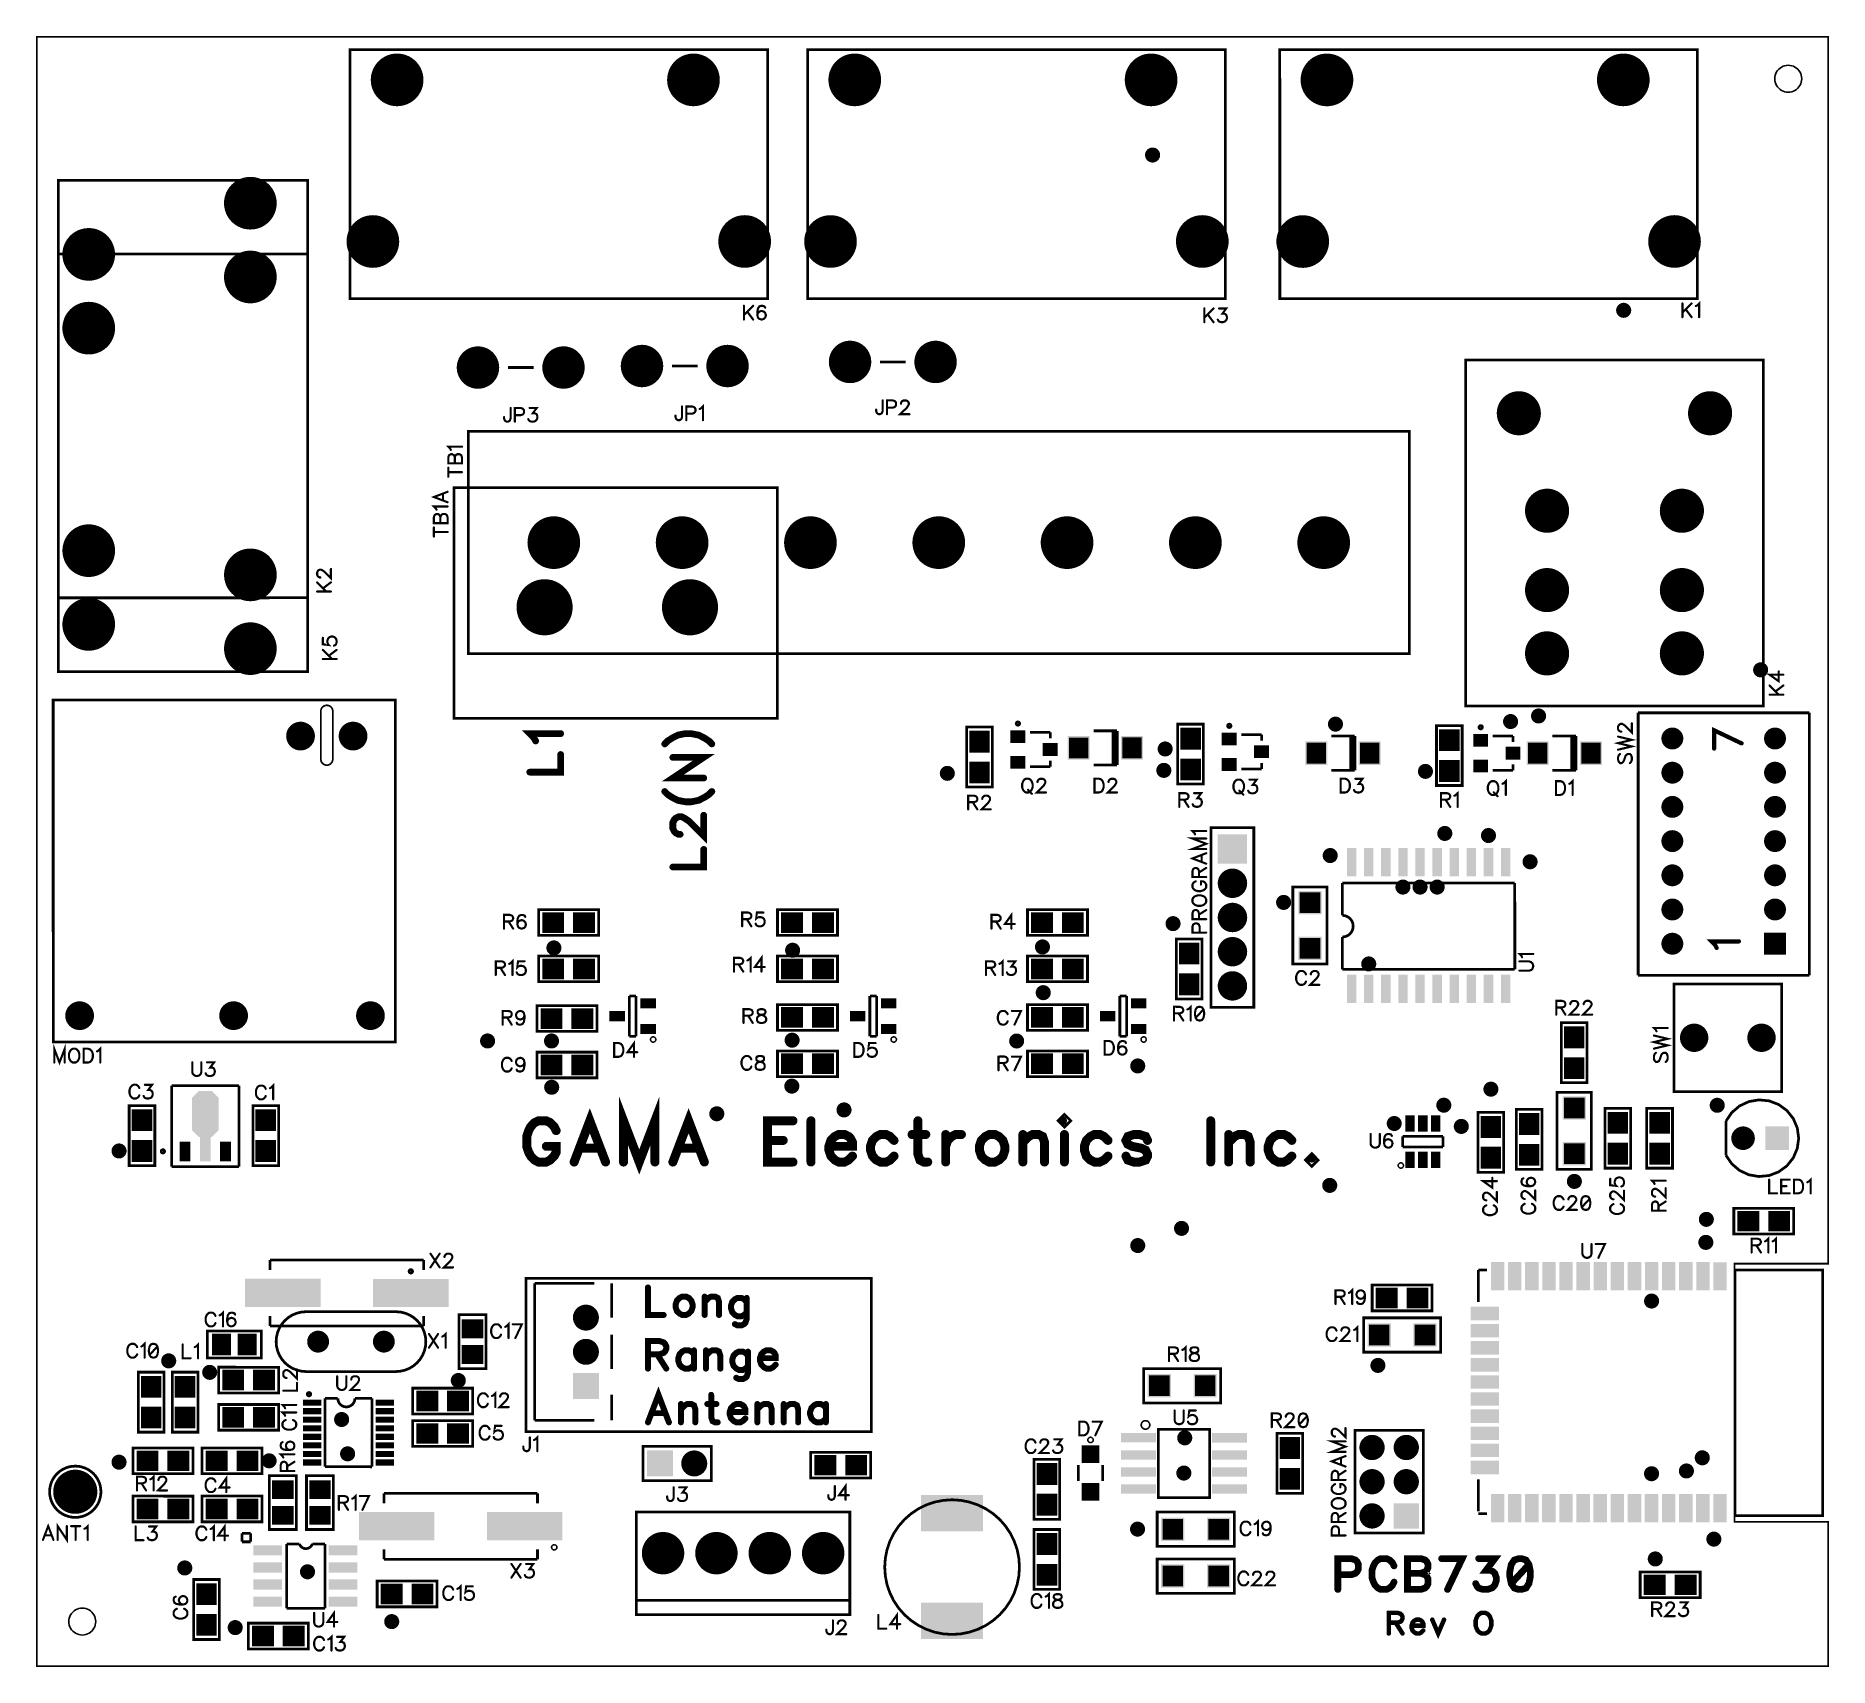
# Model space of a CAD drawing. Extents: x 0 to 5.24, y 0 to 4.77.
import ezdxf

# ---------------------------------------------------------------- set-up
doc = ezdxf.new("R2010")
doc.units = 0
doc.header["$MEASUREMENT"] = 0
for name, color, linetype in [('BOARD_OUTLINE', 21, 'Continuous'), ('TOP_MASK', 6, 'Continuous'), ('TOP_PASTE', 7, 'Continuous'), ('TOP_SILK', 3, 'Continuous')]:
    doc.layers.add(name, color=color, linetype=linetype)

msp = doc.modelspace()

# ---------------------------------------------------------------- linework, layer by layer
at = {"layer": 'BOARD_OUTLINE', "linetype": 'Continuous', "const_width": 0.005}
for points in [[(0, 0), (5.236, 0), (5.236, 0.422), (4.962, 0.422), (4.962, 1.177), (5.236, 1.177), (5.236, 4.764), (0, 4.764), (0, 0)], [(0.8303, 2.7919), (0.8304, 2.7942), (0.8309, 2.7965), (0.8316, 2.7986), (0.8326, 2.8007), (0.8339, 2.8026), (0.8354, 2.8043), (0.8371, 2.8058), (0.839, 2.8071), (0.8411, 2.8081), (0.8432, 2.8088), (0.8455, 2.8093), (0.8478, 2.8094), (0.85, 2.8093), (0.8523, 2.8088), (0.8545, 2.8081), (0.8565, 2.8071), (0.8584, 2.8058), (0.8601, 2.8043), (0.8616, 2.8026), (0.8629, 2.8007), (0.8639, 2.7986), (0.8647, 2.7965), (0.8651, 2.7942), (0.8653, 2.7919), (0.8653, 2.6519), (0.8651, 2.6497), (0.8647, 2.6474), (0.8639, 2.6452), (0.8629, 2.6432), (0.8616, 2.6413), (0.8601, 2.6396), (0.8584, 2.6381), (0.8565, 2.6368), (0.8545, 2.6358), (0.8523, 2.635), (0.85, 2.6346), (0.8478, 2.6344), (0.8455, 2.6346), (0.8432, 2.635), (0.8411, 2.6358), (0.839, 2.6368), (0.8371, 2.6381), (0.8354, 2.6396), (0.8339, 2.6413), (0.8326, 2.6432), (0.8316, 2.6452), (0.8309, 2.6474), (0.8304, 2.6497), (0.8303, 2.6519), (0.8303, 2.7919)]]:
    msp.add_lwpolyline(points, dxfattribs=at)
at = {"layer": 'TOP_MASK', "linetype": 'Continuous'}
for points, const_width in [([(1.0148, 4.6378, 1), (1.0918, 4.6378, 1), (1.0148, 4.6378, 1)], 0.077), ([(1.8809, 4.6378, 1), (1.9579, 4.6378, 1), (1.8809, 4.6378, 1)], 0.077), ([(2.3523, 4.6378, 1), (2.4293, 4.6378, 1), (2.3523, 4.6378, 1)], 0.077), ([(3.2184, 4.6378, 1), (3.2954, 4.6378, 1), (3.2184, 4.6378, 1)], 0.077), ([(3.7323, 4.6377, 1), (3.8093, 4.6377, 1), (3.7323, 4.6377, 1)], 0.077), ([(4.5985, 4.6378, 1), (4.6754, 4.6378, 1), (4.5985, 4.6378, 1)], 0.077), ([(3.2502, 4.4181, 1), (3.2722, 4.4181, 1), (3.2502, 4.4181, 1)], 0.022), ([(0.5859, 4.2773, 1), (0.6629, 4.2773, 1), (0.5859, 4.2773, 1)], 0.077), ([(0.1135, 4.1276, 1), (0.1904, 4.1276, 1), (0.1135, 4.1276, 1)], 0.077), ([(0.9439, 4.1653, 1), (1.0209, 4.1653, 1), (0.9439, 4.1653, 1)], 0.077), ([(2.0306, 4.1654, 1), (2.1075, 4.1654, 1), (2.0306, 4.1654, 1)], 0.077), ([(2.2815, 4.1653, 1), (2.3584, 4.1653, 1), (2.2815, 4.1653, 1)], 0.077), ([(3.3681, 4.1654, 1), (3.445, 4.1654, 1), (3.3681, 4.1654, 1)], 0.077), ([(3.6615, 4.1652, 1), (3.7385, 4.1652, 1), (3.6615, 4.1652, 1)], 0.077), ([(4.7482, 4.1654, 1), (4.8251, 4.1654, 1), (4.7482, 4.1654, 1)], 0.077), ([(0.5859, 4.0616, 1), (0.6629, 4.0616, 1), (0.5859, 4.0616, 1)], 0.077), ([(0.1135, 3.912, 1), (0.1905, 3.912, 1), (0.1135, 3.912, 1)], 0.077), ([(4.627, 3.9641, 1), (4.649, 3.9641, 1), (4.627, 3.9641, 1)], 0.022), ([(1.2586, 3.7968, 1), (1.3206, 3.7968, 1), (1.2586, 3.7968, 1)], 0.062), ([(1.5086, 3.7969, 1), (1.5706, 3.7969, 1), (1.5086, 3.7969, 1)], 0.062), ([(1.738, 3.8013, 1), (1.8, 3.8013, 1), (1.738, 3.8013, 1)], 0.062), ([(1.988, 3.8013, 1), (2.05, 3.8013, 1), (1.988, 3.8013, 1)], 0.062), ([(2.346, 3.8132, 1), (2.408, 3.8132, 1), (2.346, 3.8132, 1)], 0.062), ([(2.596, 3.8132, 1), (2.658, 3.8132, 1), (2.596, 3.8132, 1)], 0.062), ([(4.2994, 3.6632, 1), (4.3638, 3.6632, 1), (4.2994, 3.6632, 1)], 0.0645), ([(4.8584, 3.6632, 1), (4.9228, 3.6632, 1), (4.8584, 3.6632, 1)], 0.0645), ([(4.3819, 3.3782, 1), (4.4464, 3.3782, 1), (4.3819, 3.3782, 1)], 0.0645), ([(4.7759, 3.3782, 1), (4.8404, 3.3782, 1), (4.7759, 3.3782, 1)], 0.0645), ([(1.4728, 3.285, 1), (1.5498, 3.285, 1), (1.4728, 3.285, 1)], 0.077), ([(1.8478, 3.285, 1), (1.9248, 3.285, 1), (1.8478, 3.285, 1)], 0.077), ([(2.2228, 3.285, 1), (2.2998, 3.285, 1), (2.2228, 3.285, 1)], 0.077), ([(2.5978, 3.285, 1), (2.6748, 3.285, 1), (2.5978, 3.285, 1)], 0.077), ([(2.9728, 3.285, 1), (3.0498, 3.285, 1), (2.9728, 3.285, 1)], 0.077), ([(3.3478, 3.285, 1), (3.4248, 3.285, 1), (3.3478, 3.285, 1)], 0.077), ([(3.7228, 3.285, 1), (3.7998, 3.285, 1), (3.7228, 3.285, 1)], 0.077), ([(0.1136, 3.2615, 1), (0.1905, 3.2615, 1), (0.1136, 3.2615, 1)], 0.077), ([(0.586, 3.1907, 1), (0.663, 3.1907, 1), (0.586, 3.1907, 1)], 0.077), ([(4.3819, 3.1462, 1), (4.4464, 3.1462, 1), (4.3819, 3.1462, 1)], 0.0645), ([(4.7759, 3.1462, 1), (4.8404, 3.1462, 1), (4.7759, 3.1462, 1)], 0.0645), ([(1.4433, 3.096, 1), (1.5253, 3.096, 1), (1.4433, 3.096, 1)], 0.082), ([(1.8683, 3.096, 1), (1.9503, 3.096, 1), (1.8683, 3.096, 1)], 0.082), ([(0.1135, 3.0459, 1), (0.1905, 3.0459, 1), (0.1135, 3.0459, 1)], 0.077), ([(0.586, 2.975, 1), (0.6629, 2.975, 1), (0.586, 2.975, 1)], 0.077), ([(4.3819, 2.9612, 1), (4.4464, 2.9612, 1), (4.3819, 2.9612, 1)], 0.0645), ([(4.7759, 2.9612, 1), (4.8404, 2.9612, 1), (4.7759, 2.9612, 1)], 0.0645), ([(5.0273, 2.913, 1), (5.0493, 2.913, 1), (5.0273, 2.913, 1)], 0.022), ([(4.2965, 2.7619, 1), (4.3185, 2.7619, 1), (4.2965, 2.7619, 1)], 0.022), ([(4.3783, 2.7782, 1), (4.4003, 2.7782, 1), (4.3783, 2.7782, 1)], 0.022), ([(0.75, 2.7194, 1), (0.792, 2.7194, 1), (0.75, 2.7194, 1)], 0.042), ([(0.9035, 2.7194, 1), (0.9455, 2.7194, 1), (0.9035, 2.7194, 1)], 0.042), ([(3.7847, 2.7543, 1), (3.8067, 2.7543, 1), (3.7847, 2.7543, 1)], 0.022), ([(4.7643, 2.7124, 1), (4.7963, 2.7124, 1), (4.7643, 2.7124, 1)], 0.032), ([(5.0643, 2.7124, 1), (5.0963, 2.7124, 1), (5.0643, 2.7124, 1)], 0.032), ([(3.287, 2.6817, 1), (3.309, 2.6817, 1), (3.287, 2.6817, 1)], 0.022), ([(2.6504, 2.6105, 1), (2.6723, 2.6105, 1), (2.6504, 2.6105, 1)], 0.022), ([(3.2831, 2.6192, 1), (3.3051, 2.6192, 1), (3.2831, 2.6192, 1)], 0.022), ([(4.0477, 2.6162, 1), (4.0696, 2.6162, 1), (4.0477, 2.6162, 1)], 0.022), ([(4.7643, 2.6124, 1), (4.7963, 2.6124, 1), (4.7643, 2.6124, 1)], 0.032), ([(5.0643, 2.6124, 1), (5.0963, 2.6124, 1), (5.0643, 2.6124, 1)], 0.032), ([(4.7643, 2.5124, 1), (4.7963, 2.5124, 1), (4.7643, 2.5124, 1)], 0.032), ([(5.0643, 2.5124, 1), (5.0963, 2.5124, 1), (5.0643, 2.5124, 1)], 0.032), ([(4.1042, 2.4348, 1), (4.1262, 2.4348, 1), (4.1042, 2.4348, 1)], 0.022), ([(4.2319, 2.4287, 1), (4.2539, 2.4287, 1), (4.2319, 2.4287, 1)], 0.022), ([(4.7643, 2.4124, 1), (4.7963, 2.4124, 1), (4.7643, 2.4124, 1)], 0.032), ([(5.0643, 2.4124, 1), (5.0963, 2.4124, 1), (5.0643, 2.4124, 1)], 0.032), ([(3.7693, 2.3702, 1), (3.7913, 2.3702, 1), (3.7693, 2.3702, 1)], 0.022), ([(4.3535, 2.352, 1), (4.3755, 2.352, 1), (4.3535, 2.352, 1)], 0.022), ([(3.4732, 2.2891, 1), (3.5162, 2.2891, 1), (3.4732, 2.2891, 1)], 0.043), ([(4.7643, 2.3124, 1), (4.7963, 2.3124, 1), (4.7643, 2.3124, 1)], 0.032), ([(5.0643, 2.3124, 1), (5.0963, 2.3124, 1), (5.0643, 2.3124, 1)], 0.032), ([(3.6332, 2.2332, 1), (3.6552, 2.2332, 1), (3.6332, 2.2332, 1)], 0.022), ([(3.9819, 2.278, 1), (4.0039, 2.278, 1), (3.9819, 2.278, 1)], 0.022), ([(4.0319, 2.278, 1), (4.0539, 2.278, 1), (4.0319, 2.278, 1)], 0.022), ([(4.0819, 2.278, 1), (4.1039, 2.278, 1), (4.0819, 2.278, 1)], 0.022), ([(3.4732, 2.1891, 1), (3.5162, 2.1891, 1), (3.4732, 2.1891, 1)], 0.043), ([(4.7643, 2.2124, 1), (4.7963, 2.2124, 1), (4.7643, 2.2124, 1)], 0.032), ([(5.0643, 2.2124, 1), (5.0963, 2.2124, 1), (5.0643, 2.2124, 1)], 0.032), ([(3.31, 2.1711, 1), (3.332, 2.1711, 1), (3.31, 2.1711, 1)], 0.022), ([(1.5005, 2.1002, 1), (1.5225, 2.1002, 1), (1.5005, 2.1002, 1)], 0.022), ([(2.1982, 2.0933, 1), (2.2202, 2.0933, 1), (2.1982, 2.0933, 1)], 0.022), ([(2.9284, 2.103, 1), (2.9504, 2.103, 1), (2.9284, 2.103, 1)], 0.022), ([(3.4732, 2.0891, 1), (3.5162, 2.0891, 1), (3.4732, 2.0891, 1)], 0.043), ([(4.7643, 2.1124, 1), (4.7963, 2.1124, 1), (4.7643, 2.1124, 1)], 0.032), ([(3.8819, 2.0533, 1), (3.9039, 2.0533, 1), (3.8819, 2.0533, 1)], 0.022), ([(3.4732, 1.9891, 1), (3.5161, 1.9891, 1), (3.4732, 1.9891, 1)], 0.043), ([(0.1044, 1.902, 1), (0.1464, 1.902, 1), (0.1044, 1.902, 1)], 0.042), ([(0.5544, 1.9021, 1), (0.5964, 1.9021, 1), (0.5544, 1.9021, 1)], 0.042), ([(0.9544, 1.9021, 1), (0.9964, 1.9021, 1), (0.9544, 1.9021, 1)], 0.042), ([(2.9307, 1.9693, 1), (2.9527, 1.9693, 1), (2.9307, 1.9693, 1)], 0.022), ([(1.3067, 1.8281, 1), (1.3287, 1.8281, 1), (1.3067, 1.8281, 1)], 0.022), ([(1.3067, 1.8281, 1), (1.3287, 1.8281, 1), (1.3067, 1.8281, 1)], 0.022), ([(1.4936, 1.8281, 1), (1.5155, 1.8281, 1), (1.4936, 1.8281, 1)], 0.022), ([(2.1967, 1.8304, 1), (2.2187, 1.8304, 1), (2.1967, 1.8304, 1)], 0.022), ([(2.853, 1.828, 1), (2.8749, 1.828, 1), (2.853, 1.828, 1)], 0.022), ([(4.8233, 1.8374, 1), (4.8647, 1.8374, 1), (4.8233, 1.8374, 1)], 0.0415), ([(5.0201, 1.8374, 1), (5.0616, 1.8374, 1), (5.0201, 1.8374, 1)], 0.0415), ([(3.2069, 1.7551, 1), (3.2288, 1.7551, 1), (3.2069, 1.7551, 1)], 0.022), ([(1.494, 1.6927, 1), (1.516, 1.6927, 1), (1.494, 1.6927, 1)], 0.022), ([(2.1959, 1.6961, 1), (2.2179, 1.6961, 1), (2.1959, 1.6961, 1)], 0.022), ([(4.2391, 1.6872, 1), (4.261, 1.6872, 1), (4.2391, 1.6872, 1)], 0.022), ([(1.9766, 1.6153, 1), (1.9986, 1.6153, 1), (1.9766, 1.6153, 1)], 0.022), ([(2.3484, 1.6265, 1), (2.3704, 1.6265, 1), (2.3484, 1.6265, 1)], 0.022), ([(4.1013, 1.6403, 1), (4.1233, 1.6403, 1), (4.1013, 1.6403, 1)], 0.022), ([(4.9005, 1.64, 1), (4.9225, 1.64, 1), (4.9005, 1.64, 1)], 0.022), ([(3.9565, 1.5868, 1), (3.9784, 1.5868, 1), (3.9565, 1.5868, 1)], 0.022), ([(4.1525, 1.5783, 1), (4.1745, 1.5783, 1), (4.1525, 1.5783, 1)], 0.022), ([(4.9698, 1.5438, 1), (5.0042, 1.5438, 1), (4.9698, 1.5438, 1)], 0.0345), ([(0.2296, 1.5065, 1), (0.2516, 1.5065, 1), (0.2296, 1.5065, 1)], 0.022), ([(0.2296, 1.5065, 1), (0.2516, 1.5065, 1), (0.2296, 1.5065, 1)], 0.022), ([(3.768, 1.4059, 1), (3.7899, 1.4059, 1), (3.768, 1.4059, 1)], 0.022), ([(4.4829, 1.4176, 1), (4.5049, 1.4176, 1), (4.4829, 1.4176, 1)], 0.022), ([(4.8687, 1.3066, 1), (4.8906, 1.3066, 1), (4.8687, 1.3066, 1)], 0.022), ([(3.3349, 1.2802, 1), (3.3568, 1.2802, 1), (3.3349, 1.2802, 1)], 0.022), ([(4.8672, 1.2393, 1), (4.8892, 1.2393, 1), (4.8672, 1.2393, 1)], 0.022), ([(3.2069, 1.23, 1), (3.2288, 1.23, 1), (3.2069, 1.23, 1)], 0.022), ([(1.5861, 1.0193, 1), (1.624, 1.0193, 1), (1.5861, 1.0193, 1)], 0.038), ([(4.7086, 1.0678, 1), (4.7305, 1.0678, 1), (4.7086, 1.0678, 1)], 0.022), ([(0.8064, 0.9491, 1), (0.8384, 0.9491, 1), (0.8064, 0.9491, 1)], 0.032), ([(0.9986, 0.9491, 1), (1.0305, 0.9491, 1), (0.9986, 0.9491, 1)], 0.032), ([(1.5861, 0.9193, 1), (1.624, 0.9193, 1), (1.5861, 0.9193, 1)], 0.038), ([(0.3747, 0.8929, 1), (0.3967, 0.8929, 1), (0.3747, 0.8929, 1)], 0.022), ([(3.9088, 0.8796, 1), (3.9308, 0.8796, 1), (3.9088, 0.8796, 1)], 0.022), ([(0.4945, 0.8593, 1), (0.5165, 0.8593, 1), (0.4945, 0.8593, 1)], 0.022), ([(1.2211, 0.8355, 1), (1.2431, 0.8355, 1), (1.2211, 0.8355, 1)], 0.022), ([(0.8801, 0.7215, 1), (0.9021, 0.7215, 1), (0.8801, 0.7215, 1)], 0.022), ([(3.3442, 0.6678, 1), (3.3662, 0.6678, 1), (3.3442, 0.6678, 1)], 0.022), ([(0.8976, 0.6211, 1), (0.9196, 0.6211, 1), (0.8976, 0.6211, 1)], 0.022), ([(1.9026, 0.593, 1), (1.9406, 0.593, 1), (1.9026, 0.593, 1)], 0.038), ([(3.8842, 0.6396, 1), (3.9211, 0.6396, 1), (3.8842, 0.6396, 1)], 0.037), ([(3.9842, 0.6396, 1), (4.0211, 0.6396, 1), (3.9842, 0.6396, 1)], 0.037), ([(4.8567, 0.6095, 1), (4.8787, 0.6095, 1), (4.8567, 0.6095, 1)], 0.022), ([(0.2296, 0.5967, 1), (0.2516, 0.5967, 1), (0.2296, 0.5967, 1)], 0.022), ([(0.2296, 0.5967, 1), (0.2516, 0.5967, 1), (0.2296, 0.5967, 1)], 0.022), ([(0.6683, 0.6007, 1), (0.6902, 0.6007, 1), (0.6683, 0.6007, 1)], 0.022), ([(3.3416, 0.5649, 1), (3.3636, 0.5649, 1), (3.3416, 0.5649, 1)], 0.022), ([(3.8842, 0.5396, 1), (3.9211, 0.5396, 1), (3.8842, 0.5396, 1)], 0.037), ([(3.9842, 0.5396, 1), (4.0211, 0.5396, 1), (3.9842, 0.5396, 1)], 0.037), ([(4.7085, 0.563, 1), (4.7305, 0.563, 1), (4.7085, 0.563, 1)], 0.022), ([(4.8104, 0.571, 1), (4.8324, 0.571, 1), (4.8104, 0.571, 1)], 0.022), ([(0.0804, 0.5102, 1), (0.1449, 0.5102, 1), (0.0804, 0.5102, 1)], 0.0645), ([(3.8842, 0.4396, 1), (3.9211, 0.4396, 1), (3.8842, 0.4396, 1)], 0.037), ([(3.2063, 0.401, 1), (3.2282, 0.401, 1), (3.2063, 0.401, 1)], 0.022), ([(1.7995, 0.3307, 1), (1.8615, 0.3307, 1), (1.7995, 0.3307, 1)], 0.062), ([(1.9555, 0.3307, 1), (2.0175, 0.3307, 1), (1.9555, 0.3307, 1)], 0.062), ([(2.1115, 0.3307, 1), (2.1735, 0.3307, 1), (2.1115, 0.3307, 1)], 0.062), ([(2.2675, 0.3307, 1), (2.3295, 0.3307, 1), (2.2675, 0.3307, 1)], 0.062), ([(4.8906, 0.3717, 1), (4.9126, 0.3717, 1), (4.8906, 0.3717, 1)], 0.022), ([(4.7194, 0.3138, 1), (4.7414, 0.3138, 1), (4.7194, 0.3138, 1)], 0.022), ([(0.4217, 0.2875, 1), (0.4437, 0.2875, 1), (0.4217, 0.2875, 1)], 0.022), ([(0.7804, 0.2763, 1), (0.8024, 0.2763, 1), (0.7804, 0.2763, 1)], 0.022), ([(0.5691, 0.1131, 1), (0.5911, 0.1131, 1), (0.5691, 0.1131, 1)], 0.022), ([(1.0265, 0.1306, 1), (1.0485, 0.1306, 1), (1.0265, 0.1306, 1)], 0.022)]:
    msp.add_lwpolyline(points, format="xyb", dxfattribs=dict(at, const_width=const_width))
for points in [[(5.1189, 4.6019), (5.1138, 4.6022), (5.1087, 4.6032), (5.1039, 4.6049), (5.0992, 4.6072), (5.095, 4.61), (5.0911, 4.6134), (5.0877, 4.6173), (5.0848, 4.6216), (5.0826, 4.6262), (5.0809, 4.6311), (5.0799, 4.6361), (5.0796, 4.6413), (5.0799, 4.6464), (5.0809, 4.6514), (5.0826, 4.6563), (5.0848, 4.6609), (5.0877, 4.6652), (5.0911, 4.6691), (5.095, 4.6725), (5.0992, 4.6753), (5.1039, 4.6776), (5.1087, 4.6793), (5.1138, 4.6803), (5.1189, 4.6806), (5.1189, 4.6806), (5.1241, 4.6803), (5.1291, 4.6793), (5.134, 4.6776), (5.1386, 4.6753), (5.1429, 4.6725), (5.1468, 4.6691), (5.1502, 4.6652), (5.153, 4.6609), (5.1553, 4.6563), (5.157, 4.6514), (5.158, 4.6464), (5.1583, 4.6413), (5.158, 4.6361), (5.157, 4.6311), (5.1553, 4.6262), (5.153, 4.6216), (5.1502, 4.6173), (5.1468, 4.6134), (5.1429, 4.61), (5.1386, 4.6072), (5.134, 4.6049), (5.1291, 4.6032), (5.1241, 4.6022), (5.1189, 4.6019), (5.1189, 4.6019)], [(0.1331, 0.0914), (0.128, 0.0918), (0.1229, 0.0928), (0.1181, 0.0944), (0.1135, 0.0967), (0.1092, 0.0996), (0.1053, 0.1029), (0.1019, 0.1068), (0.099, 0.1111), (0.0968, 0.1157), (0.0951, 0.1206), (0.0941, 0.1256), (0.0938, 0.1308), (0.0941, 0.1359), (0.0951, 0.141), (0.0968, 0.1459), (0.099, 0.1505), (0.1019, 0.1548), (0.1053, 0.1586), (0.1092, 0.162), (0.1135, 0.1649), (0.1181, 0.1672), (0.1229, 0.1688), (0.128, 0.1698), (0.1331, 0.1702), (0.1331, 0.1702), (0.1383, 0.1698), (0.1433, 0.1688), (0.1482, 0.1672), (0.1528, 0.1649), (0.1571, 0.162), (0.161, 0.1586), (0.1644, 0.1548), (0.1672, 0.1505), (0.1695, 0.1459), (0.1712, 0.141), (0.1722, 0.1359), (0.1725, 0.1308), (0.1722, 0.1256), (0.1712, 0.1206), (0.1695, 0.1157), (0.1672, 0.1111), (0.1644, 0.1068), (0.161, 0.1029), (0.1571, 0.0996), (0.1528, 0.0967), (0.1482, 0.0944), (0.1433, 0.0928), (0.1383, 0.0918), (0.1331, 0.0914), (0.1331, 0.0914)]]:
    msp.add_lwpolyline(points, dxfattribs=at)
at = {"layer": 'TOP_MASK'}
for points in [[(2.7253, 2.735), (2.7852, 2.735), (2.7253, 2.6711), (2.7852, 2.6711)], [(2.8459, 2.7364), (2.8892, 2.7364), (2.8459, 2.699), (2.8892, 2.699)], [(3.3423, 2.7436), (3.4023, 2.7436), (3.3423, 2.6797), (3.4023, 2.6797)], [(3.4636, 2.7297), (3.5069, 2.7297), (3.4636, 2.6923), (3.5069, 2.6923)], [(4.0985, 2.7395), (4.1585, 2.7395), (4.0985, 2.6755), (4.1585, 2.6755)], [(4.1985, 2.7256), (4.2418, 2.7256), (4.1985, 2.6882), (4.2418, 2.6882)], [(2.9404, 2.699), (2.9837, 2.699), (2.9404, 2.6616), (2.9837, 2.6616)], [(3.0135, 2.7192), (3.0774, 2.7192), (3.0135, 2.6502), (3.0774, 2.6502)], [(3.1692, 2.7192), (3.2332, 2.7192), (3.1692, 2.6503), (3.2332, 2.6503)], [(3.5581, 2.6923), (3.6014, 2.6923), (3.5581, 2.6549), (3.6014, 2.6549)], [(3.7081, 2.7039), (3.772, 2.7039), (3.7081, 2.635), (3.772, 2.635)], [(3.8639, 2.7039), (3.9278, 2.7039), (3.8639, 2.635), (3.9278, 2.635)], [(4.293, 2.6882), (4.3363, 2.6882), (4.293, 2.6508), (4.3363, 2.6508)], [(4.3545, 2.7039), (4.4184, 2.7039), (4.3545, 2.635), (4.4184, 2.635)], [(4.5103, 2.7039), (4.5742, 2.7039), (4.5103, 2.635), (4.5742, 2.635)], [(2.7253, 2.645), (2.7852, 2.645), (2.7253, 2.5811), (2.7852, 2.5811)], [(2.8459, 2.6616), (2.8892, 2.6616), (2.8459, 2.6242), (2.8892, 2.6242)], [(3.3423, 2.6536), (3.4023, 2.6536), (3.3423, 2.5897), (3.4023, 2.5897)], [(3.4636, 2.6549), (3.507, 2.6549), (3.4636, 2.6175), (3.507, 2.6175)], [(4.0985, 2.6495), (4.1585, 2.6495), (4.0985, 2.5855), (4.1585, 2.5855)], [(4.1985, 2.6508), (4.2418, 2.6508), (4.1985, 2.6134), (4.2418, 2.6134)], [(3.4517, 2.4321), (3.5376, 2.4321), (3.4517, 2.3461), (3.5376, 2.3461)], [(3.8291, 2.392), (3.8567, 2.392), (3.8291, 2.3093), (3.8567, 2.3093)], [(3.8791, 2.392), (3.9067, 2.392), (3.8791, 2.3093), (3.9067, 2.3093)], [(3.9291, 2.392), (3.9567, 2.392), (3.9291, 2.3093), (3.9567, 2.3093)], [(3.9791, 2.392), (4.0067, 2.392), (3.9791, 2.3093), (4.0067, 2.3093)], [(4.0291, 2.392), (4.0567, 2.392), (4.0291, 2.3094), (4.0567, 2.3094)], [(4.0791, 2.392), (4.1067, 2.392), (4.0791, 2.3094), (4.1067, 2.3094)], [(4.1291, 2.392), (4.1567, 2.392), (4.1291, 2.3094), (4.1567, 2.3094)], [(4.1791, 2.392), (4.2067, 2.392), (4.1791, 2.3094), (4.2067, 2.3094)], [(4.2291, 2.392), (4.2567, 2.392), (4.2291, 2.3094), (4.2567, 2.3094)], [(4.2791, 2.3921), (4.3067, 2.3921), (4.2791, 2.3094), (4.3067, 2.3094)], [(3.6873, 2.2666), (3.7552, 2.2666), (3.6873, 2.1987), (3.7552, 2.1987)], [(1.4776, 2.2041), (1.5415, 2.2041), (1.4776, 2.1442), (1.5415, 2.1442)], [(1.5676, 2.2041), (1.6315, 2.2041), (1.5676, 2.1442), (1.6315, 2.1442)], [(2.1757, 2.2041), (2.2397, 2.2041), (2.1757, 2.1442), (2.2397, 2.1442)], [(2.2657, 2.2041), (2.3297, 2.2041), (2.2657, 2.1442), (2.3297, 2.1442)], [(2.9063, 2.2041), (2.9702, 2.2041), (2.9063, 2.1442), (2.9702, 2.1442)], [(2.9963, 2.2041), (3.0602, 2.2041), (2.9963, 2.1442), (3.0602, 2.1442)], [(3.338, 2.1156), (3.3979, 2.1156), (3.338, 2.0517), (3.3979, 2.0517)], [(3.6873, 2.1326), (3.7552, 2.1326), (3.6873, 2.0647), (3.7552, 2.0647)], [(5.0483, 2.1444), (5.1122, 2.1444), (5.0483, 2.0804), (5.1122, 2.0804)], [(1.4776, 2.0686), (1.5415, 2.0686), (1.4776, 2.0087), (1.5415, 2.0087)], [(1.5676, 2.0686), (1.6315, 2.0686), (1.5676, 2.0087), (1.6315, 2.0087)], [(2.1757, 2.0686), (2.2397, 2.0686), (2.1757, 2.0087), (2.2397, 2.0087)], [(2.2657, 2.0686), (2.3297, 2.0686), (2.2657, 2.0087), (2.3297, 2.0087)], [(2.9063, 2.0686), (2.9702, 2.0686), (2.9063, 2.0087), (2.9702, 2.0087)], [(2.9963, 2.0686), (3.0602, 2.0686), (2.9963, 2.0087), (3.0602, 2.0087)], [(3.338, 2.0256), (3.3979, 2.0256), (3.338, 1.9617), (3.3979, 1.9617)], [(3.8292, 2.0219), (3.8567, 2.0219), (3.8292, 1.9393), (3.8567, 1.9393)], [(3.8792, 2.0219), (3.9067, 2.0219), (3.8792, 1.9393), (3.9067, 1.9393)], [(3.9292, 2.0219), (3.9567, 2.0219), (3.9292, 1.9393), (3.9567, 1.9393)], [(3.9792, 2.0219), (4.0067, 2.0219), (3.9792, 1.9393), (4.0067, 1.9393)], [(4.0292, 2.0219), (4.0567, 2.0219), (4.0292, 1.9393), (4.0567, 1.9393)], [(4.0792, 2.022), (4.1067, 2.022), (4.0792, 1.9393), (4.1067, 1.9393)], [(4.1292, 2.022), (4.1567, 2.022), (4.1292, 1.9393), (4.1567, 1.9393)], [(4.1792, 2.022), (4.2067, 2.022), (4.1792, 1.9393), (4.2067, 1.9393)], [(4.2292, 2.022), (4.2567, 2.022), (4.2292, 1.9393), (4.2567, 1.9393)], [(4.2792, 2.022), (4.3067, 2.022), (4.2792, 1.9393), (4.3067, 1.9393)], [(1.7642, 1.9527), (1.8095, 1.9527), (1.7642, 1.9232), (1.8095, 1.9232)], [(2.4674, 1.9527), (2.5126, 1.9527), (2.4674, 1.9232), (2.5126, 1.9232)], [(3.1979, 1.9527), (3.2432, 1.9527), (3.1979, 1.9232), (3.2432, 1.9232)], [(1.4726, 1.9234), (1.5365, 1.9234), (1.4726, 1.8635), (1.5365, 1.8635)], [(1.5626, 1.9234), (1.6265, 1.9234), (1.5626, 1.8635), (1.6265, 1.8635)], [(1.6736, 1.9153), (1.7189, 1.9153), (1.6736, 1.8858), (1.7189, 1.8858)], [(2.1757, 1.927), (2.2397, 1.927), (2.1757, 1.8671), (2.2397, 1.8671)], [(2.2657, 1.9271), (2.3297, 1.9271), (2.2657, 1.8671), (2.3297, 1.8671)], [(2.3768, 1.9153), (2.4221, 1.9153), (2.3768, 1.8858), (2.4221, 1.8858)], [(2.9063, 1.927), (2.9702, 1.927), (2.9063, 1.8671), (2.9702, 1.8671)], [(2.9963, 1.9271), (3.0602, 1.9271), (2.9963, 1.8671), (3.0602, 1.8671)], [(3.1073, 1.9153), (3.1526, 1.9153), (3.1073, 1.8858), (3.1526, 1.8858)], [(1.7642, 1.8779), (1.8095, 1.8779), (1.7642, 1.8484), (1.8095, 1.8484)], [(2.4674, 1.8779), (2.5126, 1.8779), (2.4674, 1.8484), (2.5126, 1.8484)], [(3.1979, 1.8779), (3.2432, 1.8779), (3.1979, 1.8484), (3.2432, 1.8484)], [(4.4636, 1.8706), (4.5235, 1.8706), (4.4636, 1.8067), (4.5235, 1.8067)], [(1.4726, 1.7878), (1.5365, 1.7878), (1.4726, 1.7279), (1.5365, 1.7279)], [(1.5626, 1.7878), (1.6265, 1.7878), (1.5626, 1.7279), (1.6265, 1.7279)], [(2.1757, 1.7915), (2.2397, 1.7915), (2.1757, 1.7316), (2.2397, 1.7316)], [(2.2657, 1.7915), (2.3297, 1.7915), (2.2657, 1.7316), (2.3297, 1.7316)], [(2.9063, 1.7915), (2.9702, 1.7915), (2.9063, 1.7316), (2.9702, 1.7316)], [(2.9963, 1.7915), (3.0602, 1.7915), (2.9963, 1.7316), (3.0602, 1.7316)], [(4.4636, 1.7806), (4.5235, 1.7806), (4.4636, 1.7167), (4.5235, 1.7167)], [(0.4732, 1.5476), (0.4732, 1.6814), (0.4534, 1.5674), (0.4534, 1.6616)], [(0.4732, 1.5476), (0.5321, 1.6616), (0.4732, 1.6814), (0.5122, 1.6814)], [(0.2777, 1.6285), (0.3376, 1.6285), (0.2777, 1.5645), (0.3376, 1.5645)], [(0.4732, 1.5476), (0.5122, 1.5476), (0.5321, 1.6616), (0.5321, 1.5674)], [(0.6394, 1.6285), (0.6993, 1.6285), (0.6394, 1.5645), (0.6993, 1.5645)], [(4.4596, 1.6664), (4.5275, 1.6664), (4.4596, 1.5984), (4.5275, 1.5984)], [(4, 1.6105), (4.0276, 1.6105), (4, 1.5632), (4.0276, 1.5632)], [(4.0374, 1.6105), (4.065, 1.6105), (4.0374, 1.5632), (4.065, 1.5632)], [(4.0748, 1.6105), (4.1024, 1.6105), (4.0748, 1.5632), (4.1024, 1.5632)], [(4.2197, 1.6087), (4.2796, 1.6087), (4.2197, 1.5448), (4.2796, 1.5448)], [(4.3319, 1.6173), (4.3918, 1.6173), (4.3319, 1.5534), (4.3918, 1.5534)], [(4.5912, 1.6208), (4.6511, 1.6208), (4.5912, 1.5569), (4.6511, 1.5569)], [(4.7131, 1.6208), (4.7731, 1.6208), (4.7131, 1.5569), (4.7731, 1.5569)], [(5.0525, 1.5783), (5.1215, 1.5783), (5.0525, 1.5094), (5.1215, 1.5094)], [(0.2777, 1.5385), (0.3376, 1.5385), (0.2777, 1.4745), (0.3376, 1.4745)], [(0.4179, 1.5338), (0.4494, 1.5338), (0.4179, 1.4767), (0.4494, 1.4767)], [(0.477, 1.5515), (0.5085, 1.5515), (0.477, 1.4767), (0.5085, 1.4767)], [(0.536, 1.5338), (0.5675, 1.5338), (0.536, 1.4767), (0.5675, 1.4767)], [(0.6394, 1.5385), (0.6993, 1.5385), (0.6394, 1.4745), (0.6993, 1.4745)], [(4.3319, 1.5273), (4.3918, 1.5273), (4.3319, 1.4634), (4.3918, 1.4634)], [(4.4596, 1.5324), (4.5275, 1.5324), (4.4596, 1.4644), (4.5275, 1.4644)], [(4.5912, 1.5308), (4.6511, 1.5308), (4.5912, 1.4669), (4.6511, 1.4669)], [(4.7131, 1.5308), (4.7731, 1.5308), (4.7131, 1.4669), (4.7731, 1.4669)], [(4, 1.5042), (4.0276, 1.5042), (4, 1.4569), (4.0276, 1.4569)], [(4.0374, 1.5042), (4.065, 1.5042), (4.0374, 1.4569), (4.065, 1.4569)], [(4.0748, 1.5042), (4.1024, 1.5042), (4.0748, 1.4569), (4.1024, 1.4569)], [(4.2197, 1.5187), (4.2796, 1.5187), (4.2197, 1.4548), (4.2796, 1.4548)], [(4.9706, 1.3311), (5.0345, 1.3311), (4.9706, 1.2712), (5.0345, 1.2712)], [(5.0606, 1.3312), (5.1245, 1.3312), (5.0606, 1.2712), (5.1245, 1.2712)], [(4.2499, 1.1818), (4.2892, 1.1818), (4.2499, 1.0992), (4.2892, 1.0992)], [(4.2999, 1.1818), (4.3392, 1.1818), (4.2999, 1.0992), (4.3392, 1.0992)], [(4.3499, 1.1818), (4.3892, 1.1818), (4.3499, 1.0991), (4.3892, 1.0991)], [(4.3999, 1.1818), (4.4392, 1.1818), (4.3999, 1.0991), (4.4392, 1.0991)], [(4.4499, 1.1818), (4.4892, 1.1818), (4.4499, 1.0991), (4.4892, 1.0991)], [(4.4999, 1.1818), (4.5392, 1.1818), (4.4999, 1.0991), (4.5392, 1.0991)], [(4.5499, 1.1818), (4.5892, 1.1818), (4.5499, 1.0991), (4.5892, 1.0991)], [(4.5999, 1.1818), (4.6392, 1.1818), (4.5999, 1.0991), (4.6392, 1.0991)], [(4.6499, 1.1818), (4.6892, 1.1818), (4.6499, 1.0991), (4.6892, 1.0991)], [(4.6999, 1.1818), (4.7392, 1.1818), (4.6999, 1.0991), (4.7392, 1.0991)], [(4.7499, 1.1818), (4.7892, 1.1818), (4.7499, 1.0991), (4.7892, 1.0991)], [(4.7999, 1.1818), (4.8392, 1.1818), (4.7999, 1.0991), (4.8392, 1.0991)], [(4.8499, 1.1818), (4.8892, 1.1818), (4.8499, 1.0991), (4.8892, 1.0991)], [(4.8999, 1.1814), (4.9392, 1.1814), (4.8999, 1.0987), (4.9392, 1.0987)], [(0.6092, 1.1328), (0.8296, 1.1328), (0.6092, 1.0501), (0.8296, 1.0501)], [(0.9832, 1.1327), (1.2037, 1.1327), (0.9832, 1.05), (1.2037, 1.05)], [(3.9136, 1.1068), (3.9776, 1.1068), (3.9136, 1.0468), (3.9776, 1.0468)], [(4.0036, 1.1068), (4.0676, 1.1068), (4.0036, 1.0468), (4.0676, 1.0468)], [(4.1907, 1.0509), (4.2734, 1.0509), (4.1907, 1.0115), (4.2734, 1.0115)], [(1.2418, 1.0141), (1.3048, 1.0141), (1.2418, 0.9589), (1.3048, 0.9589)], [(3.8896, 1.0025), (3.9576, 1.0025), (3.8896, 0.9345), (3.9576, 0.9345)], [(4.0236, 1.0025), (4.0916, 1.0025), (4.0236, 0.9345), (4.0916, 0.9345)], [(4.1907, 1.0009), (4.2734, 1.0009), (4.1907, 0.9615), (4.2734, 0.9615)], [(0.5126, 0.9725), (0.5677, 0.9725), (0.5126, 0.9095), (0.5677, 0.9095)], [(0.5874, 0.9725), (0.6425, 0.9725), (0.5874, 0.9095), (0.6425, 0.9095)], [(4.1907, 0.9509), (4.2734, 0.9509), (4.1907, 0.9115), (4.2734, 0.9115)], [(1.2418, 0.9393), (1.3048, 0.9393), (1.2418, 0.8841), (1.3048, 0.8841)], [(4.1907, 0.9009), (4.2734, 0.9009), (4.1907, 0.8615), (4.2734, 0.8615)], [(0.3044, 0.8491), (0.3644, 0.8491), (0.3044, 0.7852), (0.3644, 0.7852)], [(0.4036, 0.8491), (0.4635, 0.8491), (0.4036, 0.7852), (0.4635, 0.7852)], [(0.5423, 0.8668), (0.6062, 0.8668), (0.5423, 0.8068), (0.6062, 0.8068)], [(0.6323, 0.8668), (0.6962, 0.8668), (0.6323, 0.8068), (0.6962, 0.8068)], [(1.5671, 0.8573), (1.643, 0.8573), (1.5671, 0.7813), (1.643, 0.7813)], [(3.2469, 0.8542), (3.3148, 0.8542), (3.2469, 0.7862), (3.3148, 0.7862)], [(3.3809, 0.8542), (3.4488, 0.8542), (3.3809, 0.7862), (3.4488, 0.7862)], [(4.1907, 0.8509), (4.2734, 0.8509), (4.1907, 0.8115), (4.2734, 0.8115)], [(1.1095, 0.8054), (1.1734, 0.8054), (1.1095, 0.7454), (1.1734, 0.7454)], [(1.1995, 0.8054), (1.2634, 0.8054), (1.1995, 0.7454), (1.2634, 0.7454)], [(4.1907, 0.8009), (4.2734, 0.8009), (4.1907, 0.7615), (4.2734, 0.7615)], [(0.3044, 0.7591), (0.3644, 0.7591), (0.3044, 0.6952), (0.3644, 0.6952)], [(0.4036, 0.7591), (0.4635, 0.7591), (0.4036, 0.6952), (0.4635, 0.6952)], [(0.5423, 0.7578), (0.6062, 0.7578), (0.5423, 0.6978), (0.6062, 0.6978)], [(0.6323, 0.7578), (0.6962, 0.7578), (0.6323, 0.6978), (0.6962, 0.6978)], [(0.778, 0.7797), (0.8319, 0.7797), (0.778, 0.7618), (0.8319, 0.7618)], [(0.778, 0.7547), (0.8319, 0.7547), (0.778, 0.7368), (0.8319, 0.7368)], [(0.9905, 0.7797), (1.0444, 0.7797), (0.9905, 0.7618), (1.0444, 0.7618)], [(0.9905, 0.7547), (1.0444, 0.7547), (0.9905, 0.7368), (1.0444, 0.7368)], [(4.1907, 0.7509), (4.2734, 0.7509), (4.1907, 0.7115), (4.2734, 0.7115)], [(0.778, 0.7297), (0.8319, 0.7297), (0.7779, 0.7118), (0.8319, 0.7118)], [(0.7779, 0.7047), (0.8319, 0.7047), (0.7779, 0.6868), (0.8319, 0.6868)], [(0.9904, 0.7047), (1.0444, 0.7047), (0.9904, 0.6868), (1.0444, 0.6868)], [(0.9905, 0.7297), (1.0444, 0.7297), (0.9905, 0.7118), (1.0444, 0.7118)], [(1.1095, 0.7104), (1.1734, 0.7104), (1.1095, 0.6504), (1.1734, 0.6504)], [(1.1995, 0.7104), (1.2634, 0.7104), (1.1995, 0.6504), (1.2634, 0.6504)], [(3.1689, 0.6818), (3.2713, 0.6818), (3.1689, 0.6543), (3.2713, 0.6543)], [(3.4347, 0.6818), (3.537, 0.6818), (3.4347, 0.6542), (3.537, 0.6542)], [(4.1907, 0.7009), (4.2734, 0.7009), (4.1907, 0.6615), (4.2734, 0.6615)], [(0.2919, 0.6306), (0.3559, 0.6306), (0.2919, 0.5707), (0.3559, 0.5707)], [(0.3819, 0.6306), (0.4459, 0.6306), (0.3819, 0.5707), (0.4459, 0.5707)], [(0.494, 0.6306), (0.5579, 0.6306), (0.494, 0.5707), (0.5579, 0.5707)], [(0.584, 0.6306), (0.6479, 0.6306), (0.584, 0.5707), (0.6479, 0.5707)], [(0.7779, 0.6797), (0.8319, 0.6797), (0.7779, 0.6618), (0.8319, 0.6618)], [(0.7779, 0.6547), (0.8319, 0.6547), (0.7779, 0.6368), (0.8319, 0.6368)], [(0.7779, 0.6297), (0.8319, 0.6297), (0.7779, 0.6118), (0.8319, 0.6118)], [(0.9904, 0.6797), (1.0444, 0.6797), (0.9904, 0.6618), (1.0444, 0.6618)], [(0.9904, 0.6547), (1.0444, 0.6547), (0.9904, 0.6368), (1.0444, 0.6368)], [(0.9904, 0.6297), (1.0444, 0.6297), (0.9904, 0.6118), (1.0444, 0.6118)], [(1.7836, 0.631), (1.8595, 0.631), (1.7836, 0.5551), (1.8595, 0.5551)], [(3.0544, 0.6459), (3.1055, 0.6459), (3.0544, 0.5947), (3.1055, 0.5947)], [(3.1689, 0.6318), (3.2713, 0.6318), (3.1689, 0.6043), (3.2713, 0.6043)], [(3.4347, 0.6318), (3.537, 0.6318), (3.4347, 0.6042), (3.537, 0.6042)], [(3.6322, 0.67), (3.6922, 0.67), (3.6322, 0.6061), (3.6922, 0.6061)], [(4.1907, 0.6509), (4.2734, 0.6509), (4.1907, 0.6115), (4.2734, 0.6115)], [(0.7779, 0.6047), (0.8319, 0.6047), (0.7779, 0.5868), (0.8319, 0.5868)], [(0.9904, 0.6047), (1.0444, 0.6047), (0.9904, 0.5868), (1.0444, 0.5868)], [(2.273, 0.6178), (2.3369, 0.6178), (2.273, 0.5579), (2.3369, 0.5579)], [(2.363, 0.6179), (2.4269, 0.6179), (2.363, 0.5579), (2.4269, 0.5579)], [(2.9225, 0.5943), (2.9824, 0.5943), (2.9225, 0.5303), (2.9824, 0.5303)], [(3.1689, 0.5818), (3.2713, 0.5818), (3.1689, 0.5543), (3.2713, 0.5543)], [(3.4347, 0.5818), (3.537, 0.5818), (3.4347, 0.5542), (3.537, 0.5542)], [(3.6322, 0.58), (3.6922, 0.58), (3.6322, 0.5161), (3.6922, 0.5161)], [(4.1907, 0.6009), (4.2734, 0.6009), (4.1907, 0.5615), (4.2734, 0.5615)], [(0.6876, 0.5437), (0.7506, 0.5437), (0.6876, 0.4886), (0.7506, 0.4886)], [(0.7963, 0.5437), (0.8593, 0.5437), (0.7963, 0.4886), (0.8593, 0.4886)], [(3.0544, 0.5356), (3.1055, 0.5356), (3.0544, 0.4844), (3.1055, 0.4844)], [(3.1689, 0.5318), (3.2713, 0.5318), (3.1689, 0.5043), (3.2713, 0.5043)], [(3.4347, 0.5318), (3.537, 0.5318), (3.4347, 0.5042), (3.537, 0.5042)], [(0.2919, 0.4899), (0.3559, 0.4899), (0.2919, 0.4299), (0.3559, 0.4299)], [(0.3819, 0.4899), (0.4459, 0.4899), (0.3819, 0.4299), (0.4459, 0.4299)], [(0.494, 0.4899), (0.5579, 0.4899), (0.494, 0.4299), (0.5579, 0.4299)], [(0.584, 0.4899), (0.6479, 0.4899), (0.584, 0.4299), (0.6479, 0.4299)], [(2.5847, 0.5006), (2.7658, 0.5006), (2.5847, 0.3943), (2.7658, 0.3943)], [(2.9225, 0.5043), (2.9824, 0.5043), (2.9225, 0.4403), (2.9824, 0.4403)], [(3.9657, 0.4765), (4.0396, 0.4765), (3.9657, 0.4026), (4.0396, 0.4026)], [(4.2498, 0.5038), (4.2892, 0.5038), (4.2498, 0.4211), (4.2892, 0.4211)], [(4.2998, 0.5038), (4.3392, 0.5038), (4.2998, 0.4211), (4.3392, 0.4211)], [(4.3498, 0.5038), (4.3892, 0.5038), (4.3498, 0.4211), (4.3892, 0.4211)], [(4.3998, 0.5038), (4.4392, 0.5038), (4.3998, 0.4211), (4.4392, 0.4211)], [(4.4498, 0.5038), (4.4892, 0.5038), (4.4498, 0.4211), (4.4892, 0.4211)], [(4.4998, 0.5038), (4.5392, 0.5038), (4.4998, 0.4211), (4.5392, 0.4211)], [(4.5498, 0.5038), (4.5892, 0.5038), (4.5498, 0.4211), (4.5892, 0.4211)], [(4.5998, 0.5038), (4.6392, 0.5038), (4.5998, 0.4211), (4.6392, 0.4211)], [(4.6498, 0.5038), (4.6892, 0.5038), (4.6498, 0.4211), (4.6892, 0.4211)], [(4.6998, 0.5038), (4.7392, 0.5038), (4.6998, 0.4211), (4.7392, 0.4211)], [(4.7498, 0.5038), (4.7892, 0.5038), (4.7498, 0.4211), (4.7892, 0.4211)], [(4.7998, 0.5038), (4.8392, 0.5038), (4.7998, 0.4211), (4.8392, 0.4211)], [(4.8498, 0.5038), (4.8892, 0.5037), (4.8498, 0.4211), (4.8892, 0.4211)], [(4.8998, 0.5037), (4.9392, 0.5037), (4.8998, 0.4211), (4.9392, 0.4211)], [(0.6876, 0.4689), (0.7506, 0.4689), (0.6876, 0.4137), (0.7506, 0.4137)], [(0.7963, 0.4689), (0.8593, 0.4689), (0.7963, 0.4137), (0.8593, 0.4137)], [(0.9418, 0.4507), (1.1623, 0.4507), (0.9418, 0.368), (1.1623, 0.368)], [(1.3158, 0.4507), (1.5363, 0.4507), (1.3158, 0.368), (1.5363, 0.368)], [(3.2863, 0.4346), (3.3543, 0.4346), (3.2863, 0.3667), (3.3543, 0.3667)], [(3.4203, 0.4346), (3.4883, 0.4346), (3.4203, 0.3667), (3.4883, 0.3667)], [(2.9225, 0.3892), (2.9824, 0.3892), (2.9225, 0.3253), (2.9824, 0.3253)], [(0.6334, 0.3539), (0.7173, 0.3539), (0.6334, 0.324), (0.7173, 0.3239)], [(0.8534, 0.3539), (0.9373, 0.3539), (0.8534, 0.3239), (0.9373, 0.3239)], [(0.6334, 0.3039), (0.7173, 0.3039), (0.6334, 0.274), (0.7173, 0.2739)], [(0.8534, 0.3039), (0.9373, 0.3039), (0.8534, 0.2739), (0.9373, 0.2739)], [(2.9225, 0.2992), (2.9824, 0.2992), (2.9225, 0.2353), (2.9824, 0.2353)], [(3.2863, 0.2976), (3.3543, 0.2976), (3.2863, 0.2297), (3.3543, 0.2297)], [(3.4203, 0.2976), (3.4883, 0.2976), (3.4203, 0.2297), (3.4883, 0.2297)], [(4.6969, 0.2679), (4.7609, 0.2679), (4.6969, 0.208), (4.7609, 0.208)], [(4.7869, 0.2679), (4.8509, 0.2679), (4.7869, 0.208), (4.8509, 0.208)], [(0.4664, 0.243), (0.5263, 0.243), (0.4664, 0.1791), (0.5263, 0.1791)], [(0.6334, 0.2539), (0.7173, 0.2539), (0.6334, 0.224), (0.7173, 0.2239)], [(0.8534, 0.2539), (0.9373, 0.2539), (0.8534, 0.2239), (0.9373, 0.2239)], [(1.0055, 0.2414), (1.0695, 0.2414), (1.0055, 0.1815), (1.0695, 0.1815)], [(1.0955, 0.2414), (1.1595, 0.2414), (1.0955, 0.1815), (1.1595, 0.1815)], [(0.6334, 0.2039), (0.7173, 0.2039), (0.6334, 0.174), (0.7173, 0.1739)], [(0.8533, 0.2039), (0.9373, 0.2039), (0.8533, 0.1739), (0.9373, 0.1739)], [(2.5847, 0.1856), (2.7658, 0.1856), (2.5847, 0.0793), (2.7658, 0.0793)], [(0.4663, 0.153), (0.5263, 0.153), (0.4663, 0.0891), (0.5263, 0.0891)], [(0.6292, 0.1184), (0.6931, 0.1184), (0.6292, 0.0585), (0.6931, 0.0585)], [(0.7192, 0.1184), (0.7831, 0.1184), (0.7192, 0.0585), (0.7831, 0.0585)]]:
    msp.add_solid(points, dxfattribs=at)
at = {"layer": 'TOP_PASTE'}
for points in [[(2.7292, 2.7311), (2.7813, 2.7311), (2.7292, 2.675), (2.7813, 2.675)], [(2.8499, 2.7325), (2.8853, 2.7325), (2.8499, 2.7029), (2.8853, 2.7029)], [(3.3463, 2.7397), (3.3983, 2.7397), (3.3463, 2.6836), (3.3983, 2.6836)], [(3.4676, 2.7258), (3.503, 2.7258), (3.4676, 2.6962), (3.503, 2.6962)], [(4.1025, 2.7355), (4.1545, 2.7355), (4.1025, 2.6795), (4.1545, 2.6795)], [(2.9444, 2.6951), (2.9798, 2.6951), (2.9444, 2.6655), (2.9798, 2.6655)], [(3.0174, 2.7152), (3.0735, 2.7152), (3.0174, 2.6542), (3.0735, 2.6542)], [(3.1732, 2.7153), (3.2292, 2.7153), (3.1732, 2.6542), (3.2292, 2.6542)], [(3.5621, 2.6884), (3.5975, 2.6884), (3.5621, 2.6588), (3.5975, 2.6588)], [(3.712, 2.7), (3.7681, 2.7), (3.712, 2.6389), (3.7681, 2.6389)], [(3.8678, 2.7), (3.9239, 2.7), (3.8678, 2.6389), (3.9239, 2.6389)], [(4.2024, 2.7216), (4.2379, 2.7216), (4.2024, 2.6921), (4.2379, 2.6921)], [(4.2969, 2.6842), (4.3324, 2.6842), (4.2969, 2.6547), (4.3324, 2.6547)], [(4.3584, 2.7), (4.4145, 2.7), (4.3584, 2.6389), (4.4145, 2.6389)], [(4.5142, 2.7), (4.5703, 2.7), (4.5142, 2.6389), (4.5703, 2.6389)], [(2.7292, 2.6411), (2.7813, 2.6411), (2.7292, 2.585), (2.7813, 2.585)], [(2.8499, 2.6576), (2.8853, 2.6576), (2.8499, 2.6281), (2.8853, 2.6281)], [(3.3463, 2.6497), (3.3983, 2.6497), (3.3463, 2.5936), (3.3983, 2.5936)], [(3.4676, 2.6509), (3.503, 2.6509), (3.4676, 2.6214), (3.503, 2.6214)], [(4.1025, 2.6455), (4.1545, 2.6455), (4.1025, 2.5895), (4.1545, 2.5895)], [(4.2024, 2.6468), (4.2379, 2.6468), (4.2024, 2.6173), (4.2379, 2.6173)], [(3.8331, 2.3881), (3.8527, 2.3881), (3.8331, 2.3133), (3.8527, 2.3133)], [(3.8831, 2.3881), (3.9027, 2.3881), (3.8831, 2.3133), (3.9027, 2.3133)], [(3.9331, 2.3881), (3.9527, 2.3881), (3.9331, 2.3133), (3.9527, 2.3133)], [(3.9831, 2.3881), (4.0027, 2.3881), (3.9831, 2.3133), (4.0027, 2.3133)], [(4.0331, 2.3881), (4.0527, 2.3881), (4.0331, 2.3133), (4.0527, 2.3133)], [(4.0831, 2.3881), (4.1027, 2.3881), (4.0831, 2.3133), (4.1027, 2.3133)], [(4.1331, 2.3881), (4.1527, 2.3881), (4.1331, 2.3133), (4.1527, 2.3133)], [(4.1831, 2.3881), (4.2027, 2.3881), (4.1831, 2.3133), (4.2027, 2.3133)], [(4.2331, 2.3881), (4.2527, 2.3881), (4.2331, 2.3133), (4.2527, 2.3133)], [(4.2831, 2.3881), (4.3027, 2.3881), (4.2831, 2.3133), (4.3027, 2.3133)], [(3.6912, 2.2627), (3.7513, 2.2627), (3.6912, 2.2026), (3.7513, 2.2026)], [(1.4815, 2.2002), (1.5376, 2.2002), (1.4815, 2.1481), (1.5376, 2.1481)], [(1.5715, 2.2002), (1.6276, 2.2002), (1.5715, 2.1481), (1.6276, 2.1481)], [(2.1797, 2.2002), (2.2357, 2.2002), (2.1797, 2.1481), (2.2357, 2.1481)], [(2.2697, 2.2002), (2.3257, 2.2002), (2.2697, 2.1481), (2.3257, 2.1481)], [(2.9102, 2.2002), (2.9663, 2.2002), (2.9102, 2.1481), (2.9663, 2.1481)], [(3.0002, 2.2002), (3.0563, 2.2002), (3.0002, 2.1481), (3.0563, 2.1481)], [(3.342, 2.1117), (3.394, 2.1117), (3.342, 2.0556), (3.394, 2.0556)], [(3.6912, 2.1287), (3.7513, 2.1287), (3.6912, 2.0686), (3.7513, 2.0686)], [(1.4815, 2.0647), (1.5376, 2.0647), (1.4815, 2.0126), (1.5376, 2.0126)], [(1.5715, 2.0647), (1.6276, 2.0647), (1.5715, 2.0126), (1.6276, 2.0126)], [(2.1797, 2.0647), (2.2357, 2.0647), (2.1797, 2.0126), (2.2357, 2.0126)], [(2.2697, 2.0647), (2.3257, 2.0647), (2.2697, 2.0126), (2.3257, 2.0126)], [(2.9102, 2.0647), (2.9663, 2.0647), (2.9102, 2.0126), (2.9663, 2.0126)], [(3.0002, 2.0647), (3.0563, 2.0647), (3.0002, 2.0126), (3.0563, 2.0126)], [(3.3419, 2.0217), (3.394, 2.0217), (3.3419, 1.9656), (3.394, 1.9656)], [(3.8331, 2.018), (3.8528, 2.018), (3.8331, 1.9432), (3.8528, 1.9432)], [(3.8831, 2.018), (3.9028, 2.018), (3.8831, 1.9432), (3.9028, 1.9432)], [(3.9331, 2.018), (3.9528, 2.018), (3.9331, 1.9432), (3.9528, 1.9432)], [(3.9831, 2.018), (4.0028, 2.018), (3.9831, 1.9432), (4.0028, 1.9432)], [(4.0331, 2.018), (4.0528, 2.018), (4.0331, 1.9432), (4.0528, 1.9432)], [(4.0831, 2.018), (4.1028, 2.018), (4.0831, 1.9432), (4.1028, 1.9432)], [(4.1331, 2.018), (4.1528, 2.018), (4.1331, 1.9432), (4.1528, 1.9432)], [(4.1831, 2.018), (4.2028, 2.018), (4.1831, 1.9432), (4.2028, 1.9432)], [(4.2331, 2.018), (4.2528, 2.018), (4.2331, 1.9432), (4.2528, 1.9432)], [(4.2831, 2.018), (4.3028, 2.018), (4.2831, 1.9432), (4.3028, 1.9432)], [(1.7681, 1.9488), (1.8055, 1.9488), (1.7681, 1.9271), (1.8055, 1.9271)], [(2.4713, 1.9488), (2.5087, 1.9488), (2.4713, 1.9271), (2.5087, 1.9271)], [(3.2018, 1.9488), (3.2392, 1.9488), (3.2018, 1.9271), (3.2392, 1.9271)], [(1.4765, 1.9194), (1.5326, 1.9194), (1.4765, 1.8674), (1.5326, 1.8674)], [(1.5665, 1.9195), (1.6226, 1.9195), (1.5665, 1.8674), (1.6226, 1.8674)], [(1.6776, 1.9114), (1.715, 1.9114), (1.6776, 1.8897), (1.715, 1.8897)], [(2.1797, 1.9231), (2.2357, 1.9231), (2.1797, 1.8711), (2.2357, 1.8711)], [(2.2697, 1.9231), (2.3257, 1.9231), (2.2697, 1.8711), (2.3257, 1.8711)], [(2.3807, 1.9114), (2.4181, 1.9114), (2.3807, 1.8897), (2.4181, 1.8897)], [(2.9102, 1.9231), (2.9663, 1.9231), (2.9102, 1.8711), (2.9663, 1.8711)], [(3.0002, 1.9231), (3.0563, 1.9231), (3.0002, 1.8711), (3.0563, 1.8711)], [(3.1113, 1.9114), (3.1487, 1.9114), (3.1113, 1.8897), (3.1487, 1.8897)], [(1.7681, 1.874), (1.8055, 1.874), (1.7681, 1.8523), (1.8055, 1.8523)], [(2.4713, 1.874), (2.5087, 1.874), (2.4713, 1.8523), (2.5087, 1.8523)], [(3.2018, 1.874), (3.2392, 1.874), (3.2018, 1.8523), (3.2392, 1.8523)], [(4.4675, 1.8667), (4.5196, 1.8667), (4.4675, 1.8106), (4.5196, 1.8106)], [(1.4765, 1.7839), (1.5326, 1.7839), (1.4765, 1.7318), (1.5326, 1.7318)], [(1.5665, 1.7839), (1.6226, 1.7839), (1.5665, 1.7318), (1.6226, 1.7318)], [(2.1797, 1.7876), (2.2357, 1.7876), (2.1797, 1.7355), (2.2357, 1.7355)], [(2.2697, 1.7876), (2.3257, 1.7876), (2.2697, 1.7355), (2.3257, 1.7355)], [(2.9102, 1.7876), (2.9663, 1.7876), (2.9102, 1.7355), (2.9663, 1.7355)], [(3.0002, 1.7876), (3.0563, 1.7876), (3.0002, 1.7355), (3.0563, 1.7355)], [(4.4675, 1.7767), (4.5196, 1.7767), (4.4675, 1.7206), (4.5196, 1.7206)], [(0.4748, 1.5515), (0.4748, 1.6775), (0.4573, 1.5691), (0.4573, 1.66)], [(0.4748, 1.5515), (0.5282, 1.66), (0.4748, 1.6775), (0.5106, 1.6775)], [(0.4748, 1.5515), (0.5106, 1.5515), (0.5282, 1.66), (0.5282, 1.5691)], [(4.4635, 1.6624), (4.5236, 1.6624), (4.4635, 1.6024), (4.5236, 1.6024)], [(0.2816, 1.6245), (0.3337, 1.6245), (0.2816, 1.5685), (0.3337, 1.5685)], [(0.6433, 1.6245), (0.6954, 1.6245), (0.6433, 1.5685), (0.6954, 1.5685)], [(4.004, 1.6065), (4.0236, 1.6065), (4.004, 1.5672), (4.0236, 1.5672)], [(4.0414, 1.6065), (4.061, 1.6065), (4.0414, 1.5672), (4.061, 1.5672)], [(4.0788, 1.6065), (4.0984, 1.6065), (4.0788, 1.5672), (4.0984, 1.5672)], [(4.2236, 1.6048), (4.2757, 1.6048), (4.2236, 1.5487), (4.2757, 1.5487)], [(4.3358, 1.6134), (4.3879, 1.6134), (4.3358, 1.5573), (4.3879, 1.5573)], [(4.5951, 1.6169), (4.6472, 1.6169), (4.5951, 1.5608), (4.6472, 1.5608)], [(4.7171, 1.6169), (4.7691, 1.6169), (4.7171, 1.5608), (4.7691, 1.5608)], [(0.2816, 1.5345), (0.3337, 1.5345), (0.2816, 1.4785), (0.3337, 1.4785)], [(0.4219, 1.5299), (0.4455, 1.5299), (0.4219, 1.4807), (0.4455, 1.4807)], [(0.4809, 1.5476), (0.5045, 1.5476), (0.4809, 1.4807), (0.5045, 1.4807)], [(0.54, 1.5299), (0.5636, 1.5299), (0.54, 1.4807), (0.5636, 1.4807)], [(0.6433, 1.5345), (0.6954, 1.5345), (0.6433, 1.4785), (0.6954, 1.4785)], [(4.3358, 1.5234), (4.3879, 1.5234), (4.3358, 1.4673), (4.3879, 1.4673)], [(4.4635, 1.5284), (4.5236, 1.5284), (4.4635, 1.4684), (4.5236, 1.4684)], [(4.5951, 1.5269), (4.6472, 1.5269), (4.5951, 1.4708), (4.6472, 1.4708)], [(4.7171, 1.5269), (4.7691, 1.5269), (4.7171, 1.4708), (4.7691, 1.4708)], [(4.004, 1.5002), (4.0236, 1.5002), (4.004, 1.4609), (4.0236, 1.4609)], [(4.0414, 1.5002), (4.061, 1.5002), (4.0414, 1.4609), (4.061, 1.4609)], [(4.0788, 1.5002), (4.0984, 1.5002), (4.0788, 1.4609), (4.0984, 1.4609)], [(4.2236, 1.5148), (4.2757, 1.5148), (4.2236, 1.4587), (4.2757, 1.4587)], [(4.9745, 1.3272), (5.0306, 1.3272), (4.9745, 1.2751), (5.0306, 1.2751)], [(5.0645, 1.3272), (5.1206, 1.3272), (5.0645, 1.2752), (5.1206, 1.2752)], [(4.2538, 1.1779), (4.2853, 1.1779), (4.2538, 1.1031), (4.2853, 1.1031)], [(4.3038, 1.1779), (4.3353, 1.1779), (4.3038, 1.1031), (4.3353, 1.1031)], [(4.3538, 1.1779), (4.3853, 1.1779), (4.3538, 1.1031), (4.3853, 1.1031)], [(4.4038, 1.1779), (4.4353, 1.1779), (4.4038, 1.1031), (4.4353, 1.1031)], [(4.4538, 1.1779), (4.4853, 1.1779), (4.4538, 1.1031), (4.4853, 1.1031)], [(4.5038, 1.1779), (4.5353, 1.1779), (4.5038, 1.1031), (4.5353, 1.1031)], [(4.5538, 1.1779), (4.5853, 1.1779), (4.5538, 1.1031), (4.5853, 1.1031)], [(4.6038, 1.1779), (4.6353, 1.1779), (4.6038, 1.1031), (4.6353, 1.1031)], [(4.6538, 1.1779), (4.6853, 1.1779), (4.6538, 1.1031), (4.6853, 1.1031)], [(4.7038, 1.1779), (4.7353, 1.1779), (4.7038, 1.1031), (4.7353, 1.1031)], [(4.7538, 1.1779), (4.7853, 1.1779), (4.7538, 1.1031), (4.7853, 1.103)], [(4.8038, 1.1778), (4.8353, 1.1778), (4.8038, 1.103), (4.8353, 1.103)], [(4.8538, 1.1778), (4.8853, 1.1778), (4.8538, 1.103), (4.8853, 1.103)], [(4.9038, 1.1774), (4.9353, 1.1774), (4.9038, 1.1026), (4.9353, 1.1026)], [(0.6131, 1.1288), (0.8257, 1.1288), (0.6131, 1.054), (0.8257, 1.054)], [(0.9871, 1.1288), (1.1997, 1.1288), (0.9871, 1.054), (1.1997, 1.054)], [(3.9176, 1.1028), (3.9736, 1.1028), (3.9176, 1.0508), (3.9736, 1.0508)], [(4.0076, 1.1028), (4.0636, 1.1028), (4.0076, 1.0508), (4.0636, 1.0508)], [(1.2458, 1.0101), (1.3009, 1.0101), (1.2458, 0.9629), (1.3009, 0.9629)], [(3.8936, 0.9985), (3.9536, 0.9985), (3.8936, 0.9385), (3.9536, 0.9385)], [(4.0276, 0.9985), (4.0876, 0.9985), (4.0276, 0.9385), (4.0876, 0.9385)], [(4.1946, 0.997), (4.2694, 0.997), (4.1946, 0.9655), (4.2694, 0.9655)], [(4.1947, 1.047), (4.2695, 1.047), (4.1947, 1.0155), (4.2695, 1.0155)], [(0.5166, 0.9685), (0.5638, 0.9685), (0.5166, 0.9134), (0.5638, 0.9134)], [(0.5914, 0.9685), (0.6386, 0.9685), (0.5914, 0.9134), (0.6386, 0.9134)], [(4.1946, 0.947), (4.2694, 0.947), (4.1946, 0.9155), (4.2694, 0.9155)], [(1.2458, 0.9353), (1.3009, 0.9353), (1.2458, 0.8881), (1.3009, 0.8881)], [(4.1946, 0.897), (4.2694, 0.897), (4.1946, 0.8655), (4.2694, 0.8655)], [(0.3084, 0.8452), (0.3604, 0.8452), (0.3084, 0.7891), (0.3604, 0.7891)], [(0.4075, 0.8452), (0.4596, 0.8452), (0.4075, 0.7891), (0.4596, 0.7891)], [(0.5462, 0.8628), (0.6023, 0.8628), (0.5462, 0.8108), (0.6023, 0.8108)], [(0.6362, 0.8628), (0.6923, 0.8628), (0.6362, 0.8108), (0.6923, 0.8108)], [(3.2508, 0.8502), (3.3109, 0.8502), (3.2508, 0.7902), (3.3109, 0.7902)], [(3.3848, 0.8502), (3.4449, 0.8502), (3.3848, 0.7902), (3.4449, 0.7902)], [(4.1946, 0.847), (4.2694, 0.847), (4.1946, 0.8155), (4.2694, 0.8155)], [(1.1134, 0.8014), (1.1695, 0.8014), (1.1134, 0.7494), (1.1695, 0.7494)], [(1.2034, 0.8014), (1.2595, 0.8014), (1.2034, 0.7494), (1.2595, 0.7494)], [(4.1946, 0.797), (4.2694, 0.797), (4.1946, 0.7655), (4.2694, 0.7655)], [(0.3084, 0.7552), (0.3604, 0.7552), (0.3084, 0.6991), (0.3604, 0.6991)], [(0.4075, 0.7552), (0.4596, 0.7552), (0.4075, 0.6991), (0.4596, 0.6991)], [(0.5462, 0.7538), (0.6023, 0.7538), (0.5462, 0.7018), (0.6023, 0.7018)], [(0.6362, 0.7538), (0.6923, 0.7538), (0.6362, 0.7018), (0.6923, 0.7018)], [(0.7819, 0.7758), (0.828, 0.7758), (0.7819, 0.7657), (0.828, 0.7657)], [(0.7819, 0.7508), (0.828, 0.7508), (0.7819, 0.7407), (0.828, 0.7407)], [(0.9944, 0.7758), (1.0405, 0.7758), (0.9944, 0.7657), (1.0405, 0.7657)], [(0.9944, 0.7508), (1.0405, 0.7508), (0.9944, 0.7407), (1.0405, 0.7407)], [(4.1946, 0.747), (4.2694, 0.747), (4.1946, 0.7155), (4.2694, 0.7155)], [(0.7819, 0.7258), (0.828, 0.7258), (0.7819, 0.7157), (0.8279, 0.7157)], [(0.7819, 0.7008), (0.8279, 0.7008), (0.7819, 0.6907), (0.8279, 0.6907)], [(0.9944, 0.7258), (1.0405, 0.7258), (0.9944, 0.7157), (1.0405, 0.7157)], [(0.9944, 0.7008), (1.0404, 0.7008), (0.9944, 0.6907), (1.0404, 0.6907)], [(1.1134, 0.7064), (1.1695, 0.7064), (1.1134, 0.6544), (1.1695, 0.6544)], [(1.2034, 0.7064), (1.2595, 0.7064), (1.2034, 0.6544), (1.2595, 0.6544)], [(4.1946, 0.697), (4.2694, 0.697), (4.1946, 0.6655), (4.2694, 0.6655)], [(0.7819, 0.6758), (0.8279, 0.6758), (0.7819, 0.6657), (0.8279, 0.6657)], [(0.7819, 0.6508), (0.8279, 0.6508), (0.7819, 0.6407), (0.8279, 0.6407)], [(0.9944, 0.6758), (1.0404, 0.6758), (0.9944, 0.6657), (1.0404, 0.6657)], [(0.9944, 0.6508), (1.0404, 0.6508), (0.9944, 0.6407), (1.0404, 0.6407)], [(3.0583, 0.6419), (3.1016, 0.6419), (3.0583, 0.5986), (3.1016, 0.5986)], [(3.1729, 0.6779), (3.2673, 0.6779), (3.1729, 0.6582), (3.2673, 0.6582)], [(3.4386, 0.6779), (3.5331, 0.6779), (3.4386, 0.6582), (3.5331, 0.6582)], [(3.6362, 0.6661), (3.6882, 0.6661), (3.6362, 0.61), (3.6882, 0.61)], [(4.1946, 0.647), (4.2694, 0.647), (4.1946, 0.6155), (4.2694, 0.6155)], [(0.2959, 0.6267), (0.3519, 0.6267), (0.2959, 0.5746), (0.3519, 0.5746)], [(0.3859, 0.6267), (0.4419, 0.6267), (0.3859, 0.5746), (0.4419, 0.5746)], [(0.4979, 0.6267), (0.554, 0.6267), (0.4979, 0.5746), (0.554, 0.5746)], [(0.5879, 0.6267), (0.644, 0.6267), (0.5879, 0.5746), (0.644, 0.5746)], [(0.7819, 0.6258), (0.8279, 0.6258), (0.7819, 0.6157), (0.8279, 0.6157)], [(0.7819, 0.6008), (0.8279, 0.6008), (0.7819, 0.5907), (0.8279, 0.5907)], [(0.9944, 0.6258), (1.0404, 0.6258), (0.9944, 0.6157), (1.0404, 0.6157)], [(0.9944, 0.6008), (1.0404, 0.6008), (0.9944, 0.5907), (1.0404, 0.5907)], [(2.2769, 0.6139), (2.333, 0.6139), (2.2769, 0.5618), (2.333, 0.5618)], [(2.3669, 0.6139), (2.423, 0.6139), (2.3669, 0.5619), (2.423, 0.5619)], [(2.9264, 0.5903), (2.9785, 0.5903), (2.9264, 0.5343), (2.9785, 0.5343)], [(3.1729, 0.6279), (3.2673, 0.6279), (3.1728, 0.6082), (3.2673, 0.6082)], [(3.1728, 0.5779), (3.2673, 0.5779), (3.1728, 0.5582), (3.2673, 0.5582)], [(3.4386, 0.6279), (3.5331, 0.6279), (3.4386, 0.6082), (3.5331, 0.6082)], [(3.4386, 0.5779), (3.5331, 0.5779), (3.4386, 0.5582), (3.5331, 0.5582)], [(4.1946, 0.597), (4.2694, 0.597), (4.1946, 0.5655), (4.2694, 0.5655)], [(0.6915, 0.5397), (0.7466, 0.5397), (0.6915, 0.4925), (0.7466, 0.4925)], [(0.8003, 0.5397), (0.8554, 0.5397), (0.8003, 0.4925), (0.8554, 0.4925)], [(3.0583, 0.5317), (3.1016, 0.5317), (3.0583, 0.4884), (3.1016, 0.4884)], [(3.1728, 0.5279), (3.2673, 0.5279), (3.1728, 0.5082), (3.2673, 0.5082)], [(3.4386, 0.5279), (3.5331, 0.5279), (3.4386, 0.5082), (3.5331, 0.5082)], [(3.6362, 0.5761), (3.6882, 0.5761), (3.6362, 0.52), (3.6882, 0.52)], [(0.2959, 0.4859), (0.3519, 0.4859), (0.2959, 0.4339), (0.3519, 0.4339)], [(0.3859, 0.4859), (0.4419, 0.4859), (0.3859, 0.4339), (0.4419, 0.4339)], [(0.4979, 0.4859), (0.554, 0.4859), (0.4979, 0.4339), (0.554, 0.4339)], [(0.5879, 0.4859), (0.644, 0.4859), (0.5879, 0.4339), (0.644, 0.4339)], [(2.5887, 0.4967), (2.7619, 0.4967), (2.5887, 0.3982), (2.7619, 0.3982)], [(2.9264, 0.5003), (2.9785, 0.5003), (2.9264, 0.4443), (2.9785, 0.4443)], [(4.2538, 0.4999), (4.2853, 0.4999), (4.2538, 0.4251), (4.2853, 0.4251)], [(4.3038, 0.4999), (4.3353, 0.4999), (4.3038, 0.4251), (4.3353, 0.4251)], [(4.3538, 0.4999), (4.3853, 0.4999), (4.3538, 0.4251), (4.3853, 0.4251)], [(4.4038, 0.4999), (4.4353, 0.4999), (4.4038, 0.4251), (4.4353, 0.425)], [(4.4538, 0.4998), (4.4853, 0.4998), (4.4538, 0.425), (4.4853, 0.425)], [(4.5038, 0.4998), (4.5353, 0.4998), (4.5038, 0.425), (4.5353, 0.425)], [(4.5538, 0.4998), (4.5853, 0.4998), (4.5538, 0.425), (4.5853, 0.425)], [(4.6038, 0.4998), (4.6353, 0.4998), (4.6038, 0.425), (4.6353, 0.425)], [(4.6538, 0.4998), (4.6853, 0.4998), (4.6538, 0.425), (4.6853, 0.425)], [(4.7038, 0.4998), (4.7353, 0.4998), (4.7038, 0.425), (4.7353, 0.425)], [(4.7538, 0.4998), (4.7853, 0.4998), (4.7538, 0.425), (4.7853, 0.425)], [(4.8038, 0.4998), (4.8353, 0.4998), (4.8038, 0.425), (4.8353, 0.425)], [(4.8538, 0.4998), (4.8853, 0.4998), (4.8538, 0.425), (4.8853, 0.425)], [(4.9038, 0.4998), (4.9353, 0.4998), (4.9038, 0.425), (4.9353, 0.425)], [(0.6915, 0.4649), (0.7466, 0.4649), (0.6915, 0.4177), (0.7466, 0.4177)], [(0.8003, 0.4649), (0.8554, 0.4649), (0.8003, 0.4177), (0.8554, 0.4177)], [(0.9458, 0.4467), (1.1584, 0.4467), (0.9458, 0.3719), (1.1584, 0.3719)], [(1.3198, 0.4467), (1.5324, 0.4467), (1.3198, 0.3719), (1.5324, 0.3719)], [(3.2903, 0.4307), (3.3503, 0.4307), (3.2903, 0.3706), (3.3503, 0.3706)], [(3.4243, 0.4307), (3.4843, 0.4307), (3.4243, 0.3706), (3.4843, 0.3706)], [(2.9264, 0.3853), (2.9785, 0.3853), (2.9264, 0.3292), (2.9785, 0.3292)], [(0.6373, 0.35), (0.7134, 0.3499), (0.6373, 0.3279), (0.7134, 0.3279)], [(0.8573, 0.3499), (0.9334, 0.3499), (0.8573, 0.3279), (0.9334, 0.3279)], [(0.6373, 0.3), (0.7134, 0.2999), (0.6373, 0.2779), (0.7134, 0.2779)], [(0.8573, 0.2999), (0.9334, 0.2999), (0.8573, 0.2779), (0.9334, 0.2779)], [(2.9264, 0.2953), (2.9785, 0.2953), (2.9264, 0.2392), (2.9785, 0.2392)], [(3.2903, 0.2937), (3.3503, 0.2937), (3.2903, 0.2336), (3.3503, 0.2336)], [(3.4243, 0.2937), (3.4843, 0.2937), (3.4243, 0.2336), (3.4843, 0.2336)], [(4.7009, 0.264), (4.7569, 0.264), (4.7009, 0.2119), (4.7569, 0.2119)], [(4.7909, 0.264), (4.8469, 0.264), (4.7909, 0.2119), (4.8469, 0.2119)], [(0.4703, 0.2391), (0.5224, 0.2391), (0.4703, 0.183), (0.5224, 0.183)], [(0.6373, 0.25), (0.7134, 0.2499), (0.6373, 0.2279), (0.7134, 0.2279)], [(0.8573, 0.2499), (0.9334, 0.2499), (0.8573, 0.2279), (0.9334, 0.2279)], [(1.0095, 0.2375), (1.0655, 0.2375), (1.0095, 0.1854), (1.0655, 0.1854)], [(1.0995, 0.2375), (1.1555, 0.2375), (1.0995, 0.1854), (1.1555, 0.1854)], [(0.6373, 0.2), (0.7134, 0.1999), (0.6373, 0.1779), (0.7134, 0.1779)], [(0.8573, 0.1999), (0.9333, 0.1999), (0.8573, 0.1779), (0.9333, 0.1779)], [(2.5887, 0.1817), (2.7619, 0.1817), (2.5887, 0.0833), (2.7619, 0.0833)], [(0.4703, 0.1491), (0.5223, 0.1491), (0.4703, 0.093), (0.5223, 0.093)], [(0.6331, 0.1145), (0.6892, 0.1145), (0.6331, 0.0624), (0.6892, 0.0624)], [(0.7231, 0.1145), (0.7792, 0.1145), (0.7231, 0.0624), (0.7792, 0.0624)]]:
    msp.add_solid(points, dxfattribs=at)
at = {"layer": 'TOP_SILK', "linetype": 'Continuous'}
for points, const_width in [([(0.9154, 4.7264), (0.9155, 3.998), (2.136, 3.9981), (2.136, 4.7264), (0.9154, 4.7264)], 0.008), ([(2.253, 4.7264), (2.253, 3.998), (3.4735, 3.9981), (3.4735, 4.7264), (2.253, 4.7264)], 0.008), ([(3.633, 4.7263), (3.6331, 3.9979), (4.8536, 3.9981), (4.8535, 4.7264), (3.633, 4.7263)], 0.008), ([(0.0635, 3.1236), (0.7918, 3.1237), (0.7917, 4.3443), (0.0633, 4.3442), (0.0635, 3.1236)], 0.008), ([(0.0634, 2.908), (0.7918, 2.9081), (0.7917, 4.1286), (0.0634, 4.1286), (0.0634, 2.908)], 0.008), ([(4.8098, 3.9843), (4.8098, 3.9441)], 0.0062), ([(4.8366, 3.9843), (4.8098, 3.9575)], 0.0062), ([(4.8489, 3.9766), (4.8528, 3.9786), (4.8585, 3.9843), (4.8585, 3.9442)], 0.0062), ([(2.067, 3.9774), (2.067, 3.9372)], 0.0062), ([(2.0937, 3.9774), (2.067, 3.9506)], 0.0062), ([(2.0765, 3.9602), (2.0938, 3.9372)], 0.0062), ([(2.129, 3.9717), (2.1271, 3.9755), (2.1214, 3.9774), (2.1176, 3.9774), (2.1118, 3.9755), (2.108, 3.9697), (2.1061, 3.9602), (2.1061, 3.9506), (2.108, 3.943), (2.1119, 3.9391), (2.1176, 3.9372), (2.1195, 3.9372), (2.1252, 3.9391), (2.1291, 3.943), (2.131, 3.9487), (2.131, 3.9506), (2.129, 3.9564), (2.1252, 3.9602), (2.1195, 3.9621), (2.1176, 3.9621), (2.1118, 3.9602), (2.108, 3.9564), (2.1061, 3.9506)], 0.0062), ([(3.4125, 3.9696), (3.4125, 3.9294)], 0.0062), ([(3.4393, 3.9696), (3.4125, 3.9428)], 0.0062), ([(3.4221, 3.9524), (3.4393, 3.9294)], 0.0062), ([(3.4555, 3.9695), (3.4765, 3.9695), (3.4651, 3.9542), (3.4708, 3.9542), (3.4746, 3.9523), (3.4765, 3.9504), (3.4785, 3.9447), (3.4785, 3.9409), (3.4765, 3.9351), (3.4727, 3.9313), (3.467, 3.9294), (3.4612, 3.9294), (3.4555, 3.9313), (3.4536, 3.9332), (3.4517, 3.937)], 0.0062), ([(4.8193, 3.9671), (4.8366, 3.9441)], 0.0062), ([(1.4521, 3.7969), (1.3771, 3.7969)], 0.008), ([(1.8565, 3.8013), (1.9315, 3.8013)], 0.008), ([(2.4645, 3.8132), (2.5395, 3.8132)], 0.008), ([(5.0461, 2.8077), (5.0461, 3.8187), (4.1761, 3.8187), (4.1761, 2.8077), (5.0461, 2.8077)], 0.008), ([(1.385, 3.6787), (1.385, 3.6481), (1.3831, 3.6424), (1.3812, 3.6405), (1.3774, 3.6385), (1.3736, 3.6385), (1.3697, 3.6405), (1.3678, 3.6424), (1.3659, 3.6481), (1.3659, 3.6519)], 0.0062), ([(1.3974, 3.6577), (1.4146, 3.6577), (1.4203, 3.6596), (1.4223, 3.6615), (1.4242, 3.6653), (1.4242, 3.6711), (1.4223, 3.6749), (1.4203, 3.6768), (1.4146, 3.6787), (1.3974, 3.6787), (1.3974, 3.6385)], 0.0062), ([(1.4404, 3.6787), (1.4614, 3.6787), (1.4499, 3.6634), (1.4557, 3.6634), (1.4595, 3.6615), (1.4614, 3.6596), (1.4633, 3.6538), (1.4633, 3.65), (1.4614, 3.6443), (1.4576, 3.6404), (1.4518, 3.6385), (1.4461, 3.6385), (1.4404, 3.6404), (1.4385, 3.6424), (1.4365, 3.6462)], 0.0062), ([(1.886, 3.6831), (1.886, 3.6525), (1.8841, 3.6468), (1.8822, 3.6449), (1.8784, 3.6429), (1.8745, 3.6429), (1.8707, 3.6449), (1.8688, 3.6468), (1.8669, 3.6525), (1.8669, 3.6563)], 0.0062), ([(1.8984, 3.6621), (1.9156, 3.6621), (1.9213, 3.664), (1.9233, 3.6659), (1.9252, 3.6697), (1.9252, 3.6755), (1.9233, 3.6793), (1.9213, 3.6812), (1.9156, 3.6831), (1.8984, 3.6831), (1.8984, 3.643)], 0.0062), ([(1.9375, 3.6755), (1.9414, 3.6774), (1.9471, 3.6831), (1.9471, 3.643)], 0.0062), ([(2.4724, 3.7007), (2.4724, 3.6701), (2.4705, 3.6643), (2.4686, 3.6624), (2.4648, 3.6605), (2.461, 3.6605), (2.4572, 3.6624), (2.4552, 3.6643), (2.4533, 3.6701), (2.4533, 3.6739)], 0.0062), ([(2.4848, 3.6796), (2.502, 3.6796), (2.5077, 3.6815), (2.5097, 3.6835), (2.5116, 3.6873), (2.5116, 3.693), (2.5097, 3.6968), (2.5077, 3.6988), (2.502, 3.7007), (2.4848, 3.7007), (2.4848, 3.6605)], 0.0062), ([(2.5259, 3.6911), (2.5259, 3.693), (2.5278, 3.6968), (2.5297, 3.6987), (2.5335, 3.7006), (2.5412, 3.7006), (2.545, 3.6987), (2.5469, 3.6968), (2.5488, 3.693), (2.5488, 3.6892), (2.5469, 3.6853), (2.5431, 3.6796), (2.5239, 3.6605), (2.5507, 3.6605)], 0.0062), ([(1.2104, 3.5558), (1.2085, 3.5597), (1.2028, 3.5654), (1.2429, 3.5654)], 0.0062), ([(4.0113, 3.61), (1.2613, 3.61), (1.2613, 2.96), (4.0113, 2.96), (4.0113, 3.61)], 0.008), ([(1.2027, 3.5167), (1.2429, 3.5167), (1.2429, 3.5339), (1.241, 3.5397), (1.2391, 3.5416), (1.2353, 3.5435), (1.2295, 3.5435), (1.2257, 3.5416), (1.2238, 3.5397), (1.2219, 3.5339), (1.2199, 3.5397), (1.218, 3.5416), (1.2142, 3.5435), (1.2104, 3.5435), (1.2066, 3.5416), (1.2046, 3.5397), (1.2027, 3.5339), (1.2027, 3.5167)], 0.0062), ([(1.2219, 3.5167), (1.2219, 3.5339)], 0.0062), ([(1.2027, 3.4775), (1.2027, 3.5043)], 0.0062), ([(1.2027, 3.4909), (1.2429, 3.4909)], 0.0062), ([(1.2009, 3.4336), (1.1607, 3.4183), (1.2009, 3.403)], 0.0062), ([(1.1875, 3.4087), (1.1875, 3.4279)], 0.0062), ([(1.2193, 3.446), (2.1643, 3.446), (2.1643, 2.771), (1.2193, 2.771), (1.2193, 3.446)], 0.008), ([(1.1684, 3.381), (1.1665, 3.3849), (1.1608, 3.3906), (1.2009, 3.3906)], 0.0062), ([(1.1607, 3.3419), (1.2009, 3.3419), (1.2009, 3.3591), (1.199, 3.3649), (1.1971, 3.3668), (1.1933, 3.3687), (1.1875, 3.3687), (1.1837, 3.3668), (1.1818, 3.3649), (1.1799, 3.3591), (1.1779, 3.3649), (1.176, 3.3668), (1.1722, 3.3687), (1.1684, 3.3687), (1.1646, 3.3668), (1.1626, 3.3649), (1.1607, 3.3591), (1.1607, 3.3419)], 0.0062), ([(1.1799, 3.3419), (1.1799, 3.3591)], 0.0062), ([(1.1607, 3.3027), (1.1607, 3.3295)], 0.0062), ([(1.1607, 3.3161), (1.2009, 3.3161)], 0.0062), ([(0.8291, 3.1831), (0.8272, 3.1831), (0.8234, 3.185), (0.8215, 3.1869), (0.8196, 3.1907), (0.8196, 3.1984), (0.8215, 3.2022), (0.8234, 3.2041), (0.8272, 3.206), (0.831, 3.206), (0.8349, 3.2041), (0.8406, 3.2003), (0.8597, 3.1811), (0.8597, 3.2079)], 0.0062), ([(0.8196, 3.1688), (0.8463, 3.142)], 0.0062), ([(0.8196, 3.142), (0.8597, 3.142)], 0.0062), ([(0.8368, 3.1515), (0.8597, 3.1688)], 0.0062), ([(0.8363, 3.0067), (0.8363, 2.9876), (0.8535, 2.9857), (0.8516, 2.9876), (0.8496, 2.9933), (0.8496, 2.999), (0.8516, 3.0048), (0.8554, 3.0086), (0.8611, 3.0105), (0.8649, 3.0105), (0.8707, 3.0086), (0.8745, 3.0048), (0.8764, 2.999), (0.8764, 2.9933), (0.8745, 2.9876), (0.8726, 2.9857), (0.8688, 2.9837)], 0.0062), ([(0.8363, 2.9714), (0.863, 2.9446)], 0.0062), ([(0.8363, 2.9446), (0.8764, 2.9446)], 0.0062), ([(0.8535, 2.9541), (0.8764, 2.9714)], 0.0062), ([(5.1047, 2.8988), (5.0646, 2.8988), (5.0913, 2.8797), (5.0913, 2.9084)], 0.0062), ([(5.0645, 2.8673), (5.0913, 2.8405)], 0.0062), ([(5.0645, 2.8405), (5.1047, 2.8405)], 0.0062), ([(5.0817, 2.8501), (5.1047, 2.8673)], 0.0062), ([(1.0481, 2.825), (0.0481, 2.8248), (0.0482, 1.8248), (1.0482, 1.825), (1.0481, 2.825)], 0.008), ([(4.6803, 2.0199), (4.6803, 2.7874)], 0.008), ([(5.1803, 2.7874), (4.6803, 2.7874)], 0.008), ([(5.1803, 2.0199), (5.1803, 2.7874)], 0.008), ([(1.4582, 2.705), (1.4538, 2.7136), (1.441, 2.7266), (1.5313, 2.7266)], 0.0197), ([(1.8354, 2.6964), (1.844, 2.7051), (1.8569, 2.7136), (1.8741, 2.7223), (1.8957, 2.7266), (1.9129, 2.7266), (1.9344, 2.7223), (1.9516, 2.7136), (1.9646, 2.7051), (1.9731, 2.6964)], 0.0197), ([(2.7177, 2.5704), (2.7928, 2.5704), (2.7928, 2.7457), (2.7177, 2.7457), (2.7177, 2.5704)], 0.008), ([(2.8676, 2.7511), (2.8691, 2.7514), (2.8705, 2.7521), (2.8715, 2.7532), (2.8722, 2.7545), (2.8725, 2.7561), (2.8722, 2.7576), (2.8715, 2.759), (2.8705, 2.76), (2.8691, 2.7607), (2.8676, 2.761), (2.866, 2.7607), (2.8647, 2.76), (2.8636, 2.759), (2.8629, 2.7576), (2.8626, 2.7561), (2.8629, 2.7545), (2.8636, 2.7532), (2.8647, 2.7521), (2.866, 2.7514), (2.8676, 2.7511)], 0.008), ([(2.903, 2.7305), (2.9621, 2.7305)], 0.008), ([(2.9621, 2.7305), (2.9621, 2.7127)], 0.008), ([(3.0889, 2.7347), (3.1577, 2.7347)], 0.008), ([(3.1452, 2.6347), (3.1452, 2.7347)], 0.008), ([(3.1515, 2.6347), (3.1515, 2.7347)], 0.008), ([(3.1577, 2.6347), (3.1577, 2.7347)], 0.008), ([(3.3347, 2.579), (3.4099, 2.579), (3.4099, 2.7543), (3.3348, 2.7543), (3.3347, 2.579)], 0.008), ([(3.4853, 2.7444), (3.4868, 2.7447), (3.4882, 2.7454), (3.4893, 2.7465), (3.49, 2.7478), (3.4902, 2.7494), (3.49, 2.7509), (3.4893, 2.7523), (3.4882, 2.7533), (3.4868, 2.754), (3.4853, 2.7543), (3.4838, 2.754), (3.4824, 2.7533), (3.4813, 2.7523), (3.4806, 2.7509), (3.4804, 2.7494), (3.4806, 2.7478), (3.4813, 2.7465), (3.4824, 2.7454), (3.4838, 2.7447), (3.4853, 2.7444)], 0.008), ([(3.5208, 2.7238), (3.5798, 2.7238)], 0.008), ([(3.5798, 2.7238), (3.5798, 2.706)], 0.008), ([(4.091, 2.5749), (4.1661, 2.5749), (4.1661, 2.7502), (4.0909, 2.7501), (4.091, 2.5749)], 0.008), ([(4.2201, 2.7403), (4.2217, 2.7406), (4.223, 2.7413), (4.2241, 2.7423), (4.2248, 2.7437), (4.2251, 2.7452), (4.2248, 2.7468), (4.2241, 2.7481), (4.223, 2.7492), (4.2217, 2.7499), (4.2201, 2.7502), (4.2186, 2.7499), (4.2173, 2.7492), (4.2162, 2.7481), (4.2155, 2.7468), (4.2152, 2.7452), (4.2155, 2.7437), (4.2162, 2.7423), (4.2173, 2.7413), (4.2186, 2.7406), (4.2201, 2.7403)], 0.008), ([(4.6313, 2.7322), (4.6294, 2.7322), (4.6255, 2.7341), (4.6236, 2.736), (4.6217, 2.7398), (4.6217, 2.7475), (4.6236, 2.7513), (4.6255, 2.7532), (4.6294, 2.7551), (4.6332, 2.7551), (4.637, 2.7532), (4.6427, 2.7494), (4.6619, 2.7302), (4.6619, 2.757)], 0.0062), ([(4.9826, 2.6981), (4.9023, 2.7363), (4.9023, 2.6828)], 0.0124), ([(1.4409, 2.614), (1.5313, 2.614), (1.5313, 2.6656)], 0.0197), ([(3.7836, 2.7195), (3.8523, 2.7195)], 0.008), ([(3.8398, 2.6195), (3.8398, 2.7195)], 0.008), ([(3.8461, 2.6195), (3.8461, 2.7195)], 0.008), ([(3.8523, 2.6195), (3.8523, 2.7195)], 0.008), ([(4.2556, 2.7197), (4.3146, 2.7197)], 0.008), ([(4.3146, 2.7197), (4.3146, 2.7019)], 0.008), ([(4.43, 2.7195), (4.4987, 2.7195)], 0.008), ([(4.4862, 2.6195), (4.4862, 2.7195)], 0.008), ([(4.4925, 2.6195), (4.4925, 2.7195)], 0.008), ([(4.4987, 2.6195), (4.4987, 2.7195)], 0.008), ([(4.6217, 2.6796), (4.6619, 2.6892), (4.6217, 2.6987), (4.6619, 2.7083), (4.6217, 2.7179)], 0.0062), ([(1.859, 2.6571), (1.9494, 2.6571), (1.859, 2.5968), (1.9494, 2.5968)], 0.0197), ([(2.903, 2.6301), (2.9621, 2.6301)], 0.008), ([(2.9621, 2.6479), (2.9621, 2.6301)], 0.008), ([(3.089, 2.6347), (3.1577, 2.6347)], 0.008), ([(3.5208, 2.6234), (3.5798, 2.6234)], 0.008), ([(3.5798, 2.6412), (3.5798, 2.6234)], 0.008), ([(3.7836, 2.6195), (3.8523, 2.6195)], 0.008), ([(4.2556, 2.6192), (4.3146, 2.6192)], 0.008), ([(4.3146, 2.637), (4.3146, 2.6192)], 0.008), ([(4.43, 2.6195), (4.4987, 2.6195)], 0.008), ([(4.6274, 2.6672), (4.6236, 2.6634), (4.6217, 2.6577), (4.6217, 2.65), (4.6236, 2.6443), (4.6274, 2.6404), (4.6312, 2.6404), (4.6351, 2.6424), (4.637, 2.6443), (4.6389, 2.6481), (4.6427, 2.6596), (4.6446, 2.6634), (4.6466, 2.6653), (4.6504, 2.6672), (4.6561, 2.6672), (4.6599, 2.6634), (4.6619, 2.6577), (4.6619, 2.65), (4.6599, 2.6443), (4.6561, 2.6404)], 0.0062), ([(2.8914, 2.5947), (2.8876, 2.5928), (2.8838, 2.589), (2.8819, 2.5851), (2.8799, 2.5794), (2.8799, 2.5698), (2.8819, 2.5641), (2.8838, 2.5603), (2.8876, 2.5564), (2.8914, 2.5545), (2.8991, 2.5545), (2.9029, 2.5564), (2.9067, 2.5603), (2.9086, 2.5641), (2.9106, 2.5698), (2.9106, 2.5794), (2.9086, 2.5851), (2.9067, 2.589), (2.9029, 2.5928), (2.8991, 2.5947), (2.8914, 2.5947)], 0.0062), ([(2.9249, 2.5851), (2.9249, 2.587), (2.9268, 2.5908), (2.9287, 2.5927), (2.9325, 2.5946), (2.9402, 2.5946), (2.944, 2.5927), (2.9459, 2.5908), (2.9478, 2.587), (2.9478, 2.5832), (2.9459, 2.5793), (2.9421, 2.5736), (2.9229, 2.5545), (2.9497, 2.5545)], 0.0062), ([(3.0913, 2.5947), (3.0913, 2.5545), (3.1047, 2.5545), (3.1105, 2.5564), (3.1143, 2.5602), (3.1162, 2.5641), (3.1181, 2.5698), (3.1181, 2.5794), (3.1162, 2.5851), (3.1143, 2.5889), (3.1105, 2.5928), (3.1047, 2.5947), (3.0913, 2.5947)], 0.0062), ([(3.1324, 2.5851), (3.1324, 2.587), (3.1343, 2.5908), (3.1362, 2.5927), (3.1401, 2.5946), (3.1477, 2.5946), (3.1515, 2.5927), (3.1534, 2.5908), (3.1554, 2.587), (3.1554, 2.5832), (3.1534, 2.5793), (3.1496, 2.5736), (3.1305, 2.5545), (3.1573, 2.5545)], 0.0062), ([(3.5091, 2.5922), (3.5053, 2.5903), (3.5015, 2.5865), (3.4996, 2.5826), (3.4976, 2.5769), (3.4976, 2.5673), (3.4996, 2.5616), (3.5015, 2.5578), (3.5053, 2.554), (3.5091, 2.5521), (3.5168, 2.5521), (3.5206, 2.554), (3.5244, 2.5578), (3.5263, 2.5616), (3.5283, 2.5674), (3.5283, 2.5769), (3.5263, 2.5826), (3.5244, 2.5865), (3.5206, 2.5903), (3.5168, 2.5922), (3.5091, 2.5922)], 0.0062), ([(3.5445, 2.5922), (3.5655, 2.5922), (3.554, 2.5769), (3.5598, 2.5769), (3.5636, 2.575), (3.5655, 2.5731), (3.5674, 2.5673), (3.5674, 2.5635), (3.5655, 2.5578), (3.5617, 2.5539), (3.5559, 2.552), (3.5502, 2.552), (3.5445, 2.5539), (3.5426, 2.5559), (3.5406, 2.5597)], 0.0062), ([(3.8108, 2.5947), (3.8108, 2.5545), (3.8242, 2.5545), (3.8299, 2.5564), (3.8338, 2.5602), (3.8357, 2.5641), (3.8376, 2.5698), (3.8376, 2.5794), (3.8357, 2.5851), (3.8338, 2.5889), (3.8299, 2.5928), (3.8242, 2.5947), (3.8108, 2.5947)], 0.0062), ([(3.8538, 2.5946), (3.8748, 2.5946), (3.8633, 2.5793), (3.8691, 2.5793), (3.8729, 2.5774), (3.8748, 2.5755), (3.8767, 2.5698), (3.8767, 2.566), (3.8748, 2.5602), (3.871, 2.5564), (3.8652, 2.5545), (3.8595, 2.5545), (3.8538, 2.5564), (3.8519, 2.5583), (3.8499, 2.5621)], 0.0062), ([(4.2526, 2.5876), (4.2488, 2.5857), (4.2449, 2.5819), (4.243, 2.578), (4.2411, 2.5723), (4.2411, 2.5627), (4.243, 2.557), (4.2449, 2.5532), (4.2488, 2.5493), (4.2526, 2.5474), (4.2602, 2.5474), (4.2641, 2.5493), (4.2679, 2.5532), (4.2698, 2.557), (4.2717, 2.5627), (4.2717, 2.5723), (4.2698, 2.578), (4.2679, 2.5819), (4.2641, 2.5857), (4.2602, 2.5876), (4.2526, 2.5876)], 0.0062), ([(4.2841, 2.5799), (4.2879, 2.5818), (4.2937, 2.5875), (4.2937, 2.5474)], 0.0062), ([(4.44, 2.5876), (4.44, 2.5474), (4.4534, 2.5474), (4.4591, 2.5493), (4.463, 2.5531), (4.4649, 2.557), (4.4668, 2.5627), (4.4668, 2.5723), (4.4649, 2.578), (4.463, 2.5818), (4.4591, 2.5857), (4.4534, 2.5876), (4.44, 2.5876)], 0.0062), ([(4.4791, 2.5799), (4.483, 2.5818), (4.4887, 2.5875), (4.4887, 2.5474)], 0.0062), ([(1.8354, 2.5574), (1.844, 2.5487), (1.8569, 2.5402), (1.8741, 2.5315), (1.8957, 2.5272), (1.9129, 2.5272), (1.9344, 2.5315), (1.9516, 2.5402), (1.9646, 2.5487), (1.9731, 2.5574)], 0.0197), ([(2.7223, 2.5261), (2.7395, 2.5261), (2.7452, 2.5281), (2.7472, 2.53), (2.7491, 2.5338), (2.7491, 2.5376), (2.7472, 2.5414), (2.7452, 2.5434), (2.7395, 2.5453), (2.7223, 2.5453), (2.7223, 2.5051)], 0.0062), ([(2.7357, 2.5261), (2.7491, 2.5051)], 0.0062), ([(2.7634, 2.5357), (2.7634, 2.5376), (2.7653, 2.5414), (2.7672, 2.5433), (2.771, 2.5452), (2.7787, 2.5452), (2.7825, 2.5433), (2.7844, 2.5414), (2.7863, 2.5376), (2.7863, 2.5338), (2.7844, 2.5299), (2.7806, 2.5242), (2.7614, 2.5051), (2.7882, 2.5051)], 0.0062), ([(2.8972, 2.5622), (2.9086, 2.5507)], 0.0062), ([(3.3393, 2.5335), (3.3565, 2.5335), (3.3623, 2.5354), (3.3642, 2.5373), (3.3661, 2.5412), (3.3661, 2.545), (3.3642, 2.5488), (3.3623, 2.5507), (3.3565, 2.5526), (3.3393, 2.5526), (3.3393, 2.5125)], 0.0062), ([(3.3527, 2.5335), (3.3661, 2.5125)], 0.0062), ([(3.3823, 2.5526), (3.4033, 2.5526), (3.3919, 2.5373), (3.3976, 2.5373), (3.4014, 2.5354), (3.4033, 2.5335), (3.4053, 2.5278), (3.4053, 2.524), (3.4033, 2.5182), (3.3995, 2.5144), (3.3938, 2.5125), (3.388, 2.5125), (3.3823, 2.5144), (3.3804, 2.5163), (3.3785, 2.5201)], 0.0062), ([(3.5149, 2.5597), (3.5263, 2.5482)], 0.0062), ([(4.1041, 2.5335), (4.1213, 2.5335), (4.1271, 2.5354), (4.129, 2.5373), (4.1309, 2.5411), (4.1309, 2.545), (4.129, 2.5488), (4.1271, 2.5507), (4.1213, 2.5526), (4.1041, 2.5526), (4.1041, 2.5125)], 0.0062), ([(4.1175, 2.5335), (4.1309, 2.5125)], 0.0062), ([(4.1433, 2.545), (4.1471, 2.5469), (4.1529, 2.5526), (4.1529, 2.5125)], 0.0062), ([(4.2583, 2.5551), (4.2698, 2.5436)], 0.0062), ([(1.8806, 2.432), (1.8763, 2.432), (1.8677, 2.4362), (1.8634, 2.4405), (1.8591, 2.4492), (1.8591, 2.4664), (1.8634, 2.4749), (1.8677, 2.4792), (1.8763, 2.4836), (1.8849, 2.4836), (1.8935, 2.4792), (1.9064, 2.4707), (1.9494, 2.4276), (1.9494, 2.4879)], 0.0197), ([(3.4179, 2.4199), (3.3777, 2.4199), (3.4179, 2.4046), (3.3777, 2.3893), (3.4179, 2.3893)], 0.0062), ([(3.3854, 2.4323), (3.3834, 2.4361), (3.3777, 2.4419), (3.4179, 2.4419)], 0.0062), ([(3.5572, 2.4516), (3.4322, 2.4516), (3.4322, 1.9266), (3.5572, 1.9266), (3.5572, 2.4516)], 0.008), ([(1.859, 2.3366), (1.9494, 2.3366), (1.9494, 2.3882)], 0.0197), ([(3.4179, 2.377), (3.3777, 2.3616), (3.4179, 2.3463)], 0.0062), ([(3.4045, 2.3521), (3.4045, 2.3712)], 0.0062), ([(3.3968, 2.3072), (3.3968, 2.3244), (3.3949, 2.3301), (3.393, 2.3321), (3.3892, 2.334), (3.3853, 2.334), (3.3815, 2.3321), (3.3796, 2.3301), (3.3777, 2.3244), (3.3777, 2.3072), (3.4179, 2.3072)], 0.0062), ([(3.3968, 2.3206), (3.4179, 2.334)], 0.0062), ([(3.3872, 2.2948), (3.3834, 2.2929), (3.3796, 2.2891), (3.3777, 2.2853), (3.3777, 2.2776), (3.3796, 2.2738), (3.3834, 2.27), (3.3872, 2.2681), (3.393, 2.2662), (3.4026, 2.2662), (3.4083, 2.2681), (3.4121, 2.27), (3.4159, 2.2738), (3.4179, 2.2776), (3.4179, 2.2853), (3.4159, 2.2891), (3.4121, 2.2929), (3.4083, 2.2948), (3.4026, 2.2948), (3.4026, 2.2853)], 0.0062), ([(3.3777, 2.2347), (3.3796, 2.2309), (3.3834, 2.227), (3.3872, 2.2251), (3.393, 2.2232), (3.4026, 2.2232), (3.4083, 2.2251), (3.4121, 2.227), (3.4159, 2.2309), (3.4179, 2.2347), (3.4179, 2.2423), (3.4159, 2.2461), (3.4121, 2.25), (3.4083, 2.2519), (3.4026, 2.2538), (3.393, 2.2538), (3.3872, 2.2519), (3.3834, 2.25), (3.3796, 2.2462), (3.3777, 2.2423), (3.3777, 2.2347)], 0.0062), ([(3.6712, 2.053), (3.7713, 2.053), (3.7713, 2.2783), (3.6712, 2.2783), (3.6712, 2.053)], 0.008), ([(3.816, 2.2896), (4.3198, 2.2897)], 0.008), ([(3.816, 2.1952), (3.816, 2.2896)], 0.008), ([(4.3199, 2.0377), (4.3198, 2.2897)], 0.008), ([(1.4669, 2.2117), (1.4669, 2.1366), (1.6422, 2.1366), (1.6422, 2.2117), (1.4669, 2.2117)], 0.008), ([(2.0618, 2.1843), (2.079, 2.1843), (2.0847, 2.1863), (2.0867, 2.1882), (2.0886, 2.192), (2.0886, 2.1958), (2.0867, 2.1996), (2.0847, 2.2016), (2.079, 2.2035), (2.0618, 2.2035), (2.0618, 2.1633)], 0.0062), ([(2.1239, 2.2035), (2.1048, 2.2035), (2.1029, 2.1863), (2.1048, 2.1882), (2.1105, 2.1901), (2.1162, 2.1901), (2.122, 2.1882), (2.1258, 2.1844), (2.1277, 2.1786), (2.1277, 2.1748), (2.1258, 2.1691), (2.122, 2.1652), (2.1162, 2.1633), (2.1105, 2.1633), (2.1048, 2.1652), (2.1029, 2.1672), (2.1009, 2.171)], 0.0062), ([(2.1651, 2.2117), (2.1651, 2.1366), (2.3403, 2.1366), (2.3403, 2.2117), (2.1651, 2.2117)], 0.008), ([(2.8487, 2.1565), (2.8487, 2.1966), (2.8296, 2.1699), (2.8583, 2.1699)], 0.0062), ([(3.0709, 2.1366), (3.0709, 2.2117), (2.8956, 2.2117), (2.8956, 2.1366), (3.0709, 2.1366)], 0.008), ([(3.3968, 2.1841), (3.3968, 2.2013), (3.3949, 2.207), (3.393, 2.2089), (3.3892, 2.2109), (3.3853, 2.2109), (3.3815, 2.209), (3.3796, 2.207), (3.3777, 2.2013), (3.3777, 2.1841), (3.4179, 2.1841)], 0.0062), ([(3.3968, 2.1975), (3.4179, 2.2109)], 0.0062), ([(1.3656, 2.1775), (1.3828, 2.1775), (1.3885, 2.1795), (1.3905, 2.1814), (1.3924, 2.1852), (1.3924, 2.189), (1.3905, 2.1928), (1.3885, 2.1948), (1.3828, 2.1967), (1.3656, 2.1967), (1.3656, 2.1565)], 0.0062), ([(1.379, 2.1775), (1.3924, 2.1565)], 0.0062), ([(1.4277, 2.1909), (1.4258, 2.1947), (1.42, 2.1966), (1.4162, 2.1966), (1.4105, 2.1947), (1.4066, 2.189), (1.4047, 2.1794), (1.4047, 2.1699), (1.4066, 2.1622), (1.4105, 2.1584), (1.4162, 2.1565), (1.4181, 2.1565), (1.4238, 2.1584), (1.4277, 2.1622), (1.4296, 2.168), (1.4296, 2.1699), (1.4277, 2.1756), (1.4238, 2.1794), (1.4181, 2.1813), (1.4162, 2.1813), (1.4105, 2.1794), (1.4066, 2.1756), (1.4047, 2.1699)], 0.0062), ([(2.0752, 2.1843), (2.0886, 2.1633)], 0.0062), ([(2.7904, 2.1775), (2.8076, 2.1775), (2.8134, 2.1795), (2.8153, 2.1814), (2.8172, 2.1852), (2.8172, 2.189), (2.8153, 2.1928), (2.8134, 2.1948), (2.8076, 2.1967), (2.7904, 2.1967), (2.7904, 2.1565)], 0.0062), ([(2.8038, 2.1775), (2.8172, 2.1565)], 0.0062), ([(3.3987, 2.1449), (3.3987, 2.1622), (3.3968, 2.1679), (3.3949, 2.1698), (3.3911, 2.1717), (3.3853, 2.1717), (3.3815, 2.1698), (3.3796, 2.1679), (3.3777, 2.1622), (3.3777, 2.1449), (3.4179, 2.1449)], 0.0062), ([(3.816, 2.1322), (3.8209, 2.1326), (3.8257, 2.1337), (3.8303, 2.1356), (3.8345, 2.1382), (3.8382, 2.1414), (3.8414, 2.1452), (3.844, 2.1494), (3.8459, 2.1539), (3.847, 2.1587), (3.8474, 2.1637), (3.847, 2.1686), (3.8459, 2.1734), (3.844, 2.178), (3.8414, 2.1822), (3.8382, 2.1859), (3.8345, 2.1891), (3.8303, 2.1917), (3.8257, 2.1936), (3.8209, 2.1948), (3.816, 2.1952)], 0.008), ([(3.4055, 2.1263), (3.3304, 2.1263), (3.3304, 1.951), (3.4055, 1.951), (3.4055, 2.1263)], 0.008), ([(3.816, 2.0377), (3.816, 2.1322)], 0.008), ([(4.9098, 2.1), (4.9059, 2.1077), (4.8945, 2.1192), (4.9748, 2.1192)], 0.0124), ([(1.3417, 2.042), (1.3589, 2.042), (1.3646, 2.0439), (1.3666, 2.0458), (1.3685, 2.0496), (1.3685, 2.0535), (1.3666, 2.0573), (1.3646, 2.0592), (1.3589, 2.0611), (1.3417, 2.0611), (1.3417, 2.0209)], 0.0062), ([(1.3551, 2.042), (1.3685, 2.0209)], 0.0062), ([(1.3808, 2.0534), (1.3847, 2.0554), (1.3904, 2.0611), (1.3904, 2.0209)], 0.0062), ([(1.4257, 2.0611), (1.4066, 2.0611), (1.4047, 2.0439), (1.4066, 2.0458), (1.4124, 2.0477), (1.4181, 2.0477), (1.4238, 2.0458), (1.4277, 2.042), (1.4296, 2.0362), (1.4296, 2.0324), (1.4277, 2.0267), (1.4238, 2.0228), (1.4181, 2.0209), (1.4124, 2.0209), (1.4066, 2.0228), (1.4047, 2.0248), (1.4028, 2.0286)], 0.0062), ([(1.4669, 2.0762), (1.4669, 2.0011), (1.6422, 2.0011), (1.6422, 2.0762), (1.4669, 2.0762)], 0.008), ([(2.0379, 2.0521), (2.0551, 2.0521), (2.0609, 2.054), (2.0628, 2.0559), (2.0647, 2.0597), (2.0647, 2.0636), (2.0628, 2.0674), (2.0609, 2.0693), (2.0551, 2.0712), (2.0379, 2.0712), (2.0379, 2.031)], 0.0062), ([(2.0513, 2.0521), (2.0647, 2.031)], 0.0062), ([(2.0771, 2.0635), (2.0809, 2.0655), (2.0867, 2.0712), (2.0867, 2.031)], 0.0062), ([(2.1182, 2.031), (2.1182, 2.0712), (2.099, 2.0444), (2.1277, 2.0444)], 0.0062), ([(2.1651, 2.0762), (2.1651, 2.0011), (2.3403, 2.0011), (2.3403, 2.0762), (2.1651, 2.0762)], 0.008), ([(2.7743, 2.042), (2.7915, 2.042), (2.7973, 2.0439), (2.7992, 2.0458), (2.8011, 2.0496), (2.8011, 2.0535), (2.7992, 2.0573), (2.7973, 2.0592), (2.7915, 2.0611), (2.7743, 2.0611), (2.7743, 2.0209)], 0.0062), ([(2.7877, 2.042), (2.8011, 2.0209)], 0.0062), ([(2.8135, 2.0534), (2.8173, 2.0554), (2.8231, 2.0611), (2.823, 2.0209)], 0.0062), ([(2.8392, 2.0611), (2.8603, 2.0611), (2.8488, 2.0458), (2.8545, 2.0458), (2.8583, 2.0439), (2.8603, 2.042), (2.8622, 2.0362), (2.8622, 2.0324), (2.8602, 2.0267), (2.8564, 2.0228), (2.8507, 2.0209), (2.845, 2.0209), (2.8392, 2.0228), (2.8373, 2.0248), (2.8354, 2.0286)], 0.0062), ([(2.8956, 2.0762), (2.8956, 2.0011), (3.0709, 2.0011), (3.0709, 2.0762), (2.8956, 2.0762)], 0.008), ([(4.3411, 2.073), (4.3392, 2.0768), (4.3335, 2.0826), (4.3736, 2.0826)], 0.0062), ([(4.3334, 2.0338), (4.3621, 2.0338), (4.3679, 2.0357), (4.3717, 2.0396), (4.3736, 2.0453), (4.3736, 2.0491), (4.3717, 2.0549), (4.3679, 2.0587), (4.3621, 2.0606), (4.3334, 2.0606)], 0.0062), ([(3.7095, 2.0229), (3.7076, 2.0267), (3.7038, 2.0306), (3.7, 2.0325), (3.6923, 2.0325), (3.6885, 2.0306), (3.6847, 2.0267), (3.6827, 2.0229), (3.6808, 2.0172), (3.6808, 2.0076), (3.6827, 2.0019), (3.6847, 1.998), (3.6885, 1.9942), (3.6923, 1.9923), (3.7, 1.9923), (3.7038, 1.9942), (3.7076, 1.998), (3.7095, 2.0019)], 0.0062), ([(3.7238, 2.0229), (3.7238, 2.0248), (3.7257, 2.0286), (3.7276, 2.0305), (3.7315, 2.0324), (3.7391, 2.0324), (3.7429, 2.0305), (3.7448, 2.0286), (3.7468, 2.0248), (3.7468, 2.021), (3.7448, 2.0171), (3.741, 2.0114), (3.7219, 1.9923), (3.7487, 1.9923)], 0.0062), ([(3.816, 2.0377), (4.3199, 2.0377)], 0.008), ([(5.1803, 2.0199), (4.6803, 2.0199)], 0.008), ([(5.0999, 1.6799), (5.0999, 1.9949), (4.7849, 1.9948), (4.785, 1.6799), (5.0999, 1.6799)], 0.008), ([(1.7514, 1.9596), (1.7317, 1.9596)], 0.008), ([(1.7317, 1.9596), (1.7317, 1.8415)], 0.008), ([(1.7514, 1.8415), (1.7514, 1.9596)], 0.008), ([(2.4546, 1.9596), (2.4349, 1.9596)], 0.008), ([(2.4349, 1.9596), (2.4349, 1.8415)], 0.008), ([(2.4546, 1.8415), (2.4546, 1.9596)], 0.008), ([(3.1851, 1.9596), (3.1654, 1.9596)], 0.008), ([(3.1654, 1.9596), (3.1654, 1.8415)], 0.008), ([(3.1851, 1.8415), (3.1851, 1.9596)], 0.008), ([(4.441, 1.9261), (4.4582, 1.9261), (4.4639, 1.9281), (4.4659, 1.93), (4.4678, 1.9338), (4.4678, 1.9376), (4.4659, 1.9414), (4.4639, 1.9434), (4.4582, 1.9453), (4.441, 1.9453), (4.441, 1.9051)], 0.0062), ([(4.4821, 1.9357), (4.4821, 1.9376), (4.484, 1.9414), (4.4859, 1.9433), (4.4897, 1.9452), (4.4974, 1.9452), (4.5012, 1.9433), (4.5031, 1.9414), (4.505, 1.9376), (4.505, 1.9338), (4.5031, 1.93), (4.4993, 1.9242), (4.4801, 1.9051), (4.5069, 1.9051)], 0.0062), ([(4.5212, 1.9357), (4.5212, 1.9376), (4.5231, 1.9414), (4.525, 1.9433), (4.5289, 1.9453), (4.5365, 1.9453), (4.5403, 1.9433), (4.5422, 1.9414), (4.5442, 1.9376), (4.5442, 1.9338), (4.5422, 1.93), (4.5384, 1.9242), (4.5193, 1.9051), (4.5461, 1.9051)], 0.0062), ([(1.3615, 1.8968), (1.3787, 1.8968), (1.3844, 1.8987), (1.3864, 1.9006), (1.3883, 1.9044), (1.3883, 1.9083), (1.3864, 1.9121), (1.3844, 1.914), (1.3787, 1.9159), (1.3615, 1.9159), (1.3615, 1.8757)], 0.0062), ([(1.3749, 1.8968), (1.3883, 1.8757)], 0.0062), ([(1.4255, 1.9025), (1.4236, 1.8968), (1.4198, 1.8929), (1.414, 1.891), (1.4121, 1.891), (1.4064, 1.8929), (1.4026, 1.8968), (1.4006, 1.9025), (1.4006, 1.9044), (1.4026, 1.9102), (1.4064, 1.914), (1.4121, 1.9159), (1.414, 1.9159), (1.4198, 1.914), (1.4236, 1.9102), (1.4255, 1.9025), (1.4255, 1.8929), (1.4236, 1.8834), (1.4198, 1.8776), (1.414, 1.8757), (1.4102, 1.8757), (1.4045, 1.8776), (1.4026, 1.8815)], 0.0062), ([(1.6372, 1.8559), (1.6372, 1.931), (1.4619, 1.931), (1.4619, 1.8559), (1.6372, 1.8559)], 0.008), ([(2.0658, 1.9019), (2.083, 1.9019), (2.0887, 1.9039), (2.0907, 1.9058), (2.0926, 1.9096), (2.0926, 1.9134), (2.0907, 1.9172), (2.0887, 1.9192), (2.083, 1.9211), (2.0658, 1.9211), (2.0658, 1.8809)], 0.0062), ([(2.0792, 1.9019), (2.0926, 1.8809)], 0.0062), ([(2.1145, 1.921), (2.1088, 1.9191), (2.1068, 1.9153), (2.1068, 1.9115), (2.1088, 1.9077), (2.1126, 1.9057), (2.1202, 1.9038), (2.126, 1.9019), (2.1298, 1.8981), (2.1317, 1.8943), (2.1317, 1.8885), (2.1298, 1.8847), (2.1279, 1.8828), (2.1221, 1.8809), (2.1145, 1.8809), (2.1088, 1.8828), (2.1068, 1.8847), (2.1049, 1.8885), (2.1049, 1.8943), (2.1068, 1.8981), (2.1107, 1.9019), (2.1164, 1.9038), (2.124, 1.9057), (2.1279, 1.9077), (2.1298, 1.9115), (2.1298, 1.9153), (2.1279, 1.9191), (2.1221, 1.921), (2.1145, 1.921)], 0.0062), ([(2.3403, 1.8595), (2.3403, 1.9346), (2.1651, 1.9346), (2.1651, 1.8595), (2.3403, 1.8595)], 0.008), ([(2.8377, 1.9065), (2.8358, 1.9103), (2.8319, 1.9141), (2.8281, 1.916), (2.8205, 1.916), (2.8166, 1.9141), (2.8128, 1.9103), (2.8109, 1.9065), (2.809, 1.9007), (2.809, 1.8912), (2.8109, 1.8854), (2.8128, 1.8816), (2.8166, 1.8778), (2.8205, 1.8759), (2.8281, 1.8759), (2.8319, 1.8778), (2.8358, 1.8816), (2.8377, 1.8854)], 0.0062), ([(2.8577, 1.8759), (2.8768, 1.916), (2.85, 1.916)], 0.0062), ([(2.8956, 1.9346), (2.8956, 1.8595), (3.0709, 1.8595), (3.0709, 1.9346), (2.8956, 1.9346)], 0.008), ([(3.324, 1.9089), (3.3412, 1.9089), (3.347, 1.9108), (3.3489, 1.9127), (3.3508, 1.9166), (3.3508, 1.9204), (3.3489, 1.9242), (3.347, 1.9261), (3.3412, 1.928), (3.324, 1.9281), (3.324, 1.8879)], 0.0062), ([(3.3374, 1.9089), (3.3508, 1.8879)], 0.0062), ([(3.3632, 1.9204), (3.367, 1.9223), (3.3728, 1.928), (3.3728, 1.8879)], 0.0062), ([(3.3966, 1.928), (3.3909, 1.9261), (3.387, 1.9203), (3.3851, 1.9108), (3.3851, 1.9051), (3.387, 1.8955), (3.3909, 1.8898), (3.3966, 1.8879), (3.4004, 1.8878), (3.4062, 1.8898), (3.41, 1.8955), (3.4119, 1.905), (3.4119, 1.9108), (3.41, 1.9203), (3.4062, 1.9261), (3.4004, 1.928), (3.3966, 1.928)], 0.0062), ([(3.41, 1.9203), (3.387, 1.8955)], 0.0062), ([(4.4544, 1.9261), (4.4678, 1.9051)], 0.0062), ([(1.7317, 1.8415), (1.7514, 1.8415)], 0.008), ([(2.4349, 1.8415), (2.4546, 1.8415)], 0.008), ([(3.1654, 1.8415), (3.1851, 1.8415)], 0.008), ([(4.456, 1.706), (4.5311, 1.706), (4.5311, 1.8813), (4.456, 1.8813), (4.456, 1.706)], 0.008), ([(4.7264, 1.8057), (4.7666, 1.8153), (4.7264, 1.8249), (4.7666, 1.8344), (4.7264, 1.844)], 0.0062), ([(4.7341, 1.8564), (4.7321, 1.8602), (4.7264, 1.8659), (4.7666, 1.8659)], 0.0062), ([(0.0818, 1.7651), (0.0818, 1.8053), (0.0665, 1.7651), (0.0512, 1.8053), (0.0512, 1.7651)], 0.0062), ([(0.1057, 1.8053), (0.1018, 1.8034), (0.098, 1.7996), (0.0961, 1.7958), (0.0942, 1.79), (0.0942, 1.7804), (0.0961, 1.7747), (0.098, 1.7709), (0.1018, 1.7671), (0.1057, 1.7651), (0.1133, 1.7651), (0.1171, 1.7671), (0.121, 1.7709), (0.1229, 1.7747), (0.1248, 1.7804), (0.1248, 1.79), (0.1229, 1.7958), (0.121, 1.7996), (0.1171, 1.8034), (0.1133, 1.8053), (0.1057, 1.8053)], 0.0062), ([(0.1371, 1.8053), (0.1371, 1.7651), (0.1505, 1.7651), (0.1563, 1.7671), (0.1601, 1.7709), (0.162, 1.7747), (0.1639, 1.7804), (0.1639, 1.79), (0.162, 1.7958), (0.1601, 1.7996), (0.1563, 1.8034), (0.1505, 1.8053), (0.1371, 1.8053)], 0.0062), ([(0.1763, 1.7976), (0.1801, 1.7996), (0.1859, 1.8053), (0.1859, 1.7651)], 0.0062), ([(1.3883, 1.7693), (1.3864, 1.7731), (1.3825, 1.777), (1.3787, 1.7789), (1.3711, 1.7789), (1.3672, 1.777), (1.3634, 1.7731), (1.3615, 1.7693), (1.3596, 1.7636), (1.3596, 1.754), (1.3615, 1.7483), (1.3634, 1.7444), (1.3672, 1.7406), (1.3711, 1.7387), (1.3787, 1.7387), (1.3825, 1.7406), (1.3864, 1.7444), (1.3883, 1.7483)], 0.0062), ([(1.4619, 1.7954), (1.4619, 1.7203), (1.6372, 1.7203), (1.6372, 1.7954), (1.4619, 1.7954)], 0.008), ([(1.6875, 1.8219), (1.6875, 1.7818), (1.7009, 1.7818), (1.7067, 1.7837), (1.7105, 1.7875), (1.7124, 1.7913), (1.7143, 1.7971), (1.7143, 1.8066), (1.7124, 1.8124), (1.7105, 1.8162), (1.7067, 1.82), (1.7009, 1.8219), (1.6875, 1.8219)], 0.0062), ([(1.7458, 1.7818), (1.7458, 1.8219), (1.7267, 1.7952), (1.7554, 1.7952)], 0.0062), ([(2.0886, 1.7745), (2.0867, 1.7783), (2.0829, 1.7821), (2.0791, 1.784), (2.0714, 1.784), (2.0676, 1.7821), (2.0638, 1.7783), (2.0618, 1.7745), (2.0599, 1.7687), (2.0599, 1.7591), (2.0618, 1.7534), (2.0638, 1.7496), (2.0676, 1.7458), (2.0714, 1.7438), (2.0791, 1.7438), (2.0829, 1.7458), (2.0867, 1.7496), (2.0886, 1.7534)], 0.0062), ([(2.1105, 1.784), (2.1048, 1.7821), (2.1029, 1.7783), (2.1029, 1.7744), (2.1048, 1.7706), (2.1086, 1.7687), (2.1163, 1.7668), (2.122, 1.7649), (2.1258, 1.761), (2.1277, 1.7572), (2.1277, 1.7515), (2.1258, 1.7477), (2.1239, 1.7457), (2.1182, 1.7438), (2.1105, 1.7438), (2.1048, 1.7457), (2.1029, 1.7477), (2.101, 1.7515), (2.101, 1.7572), (2.1029, 1.761), (2.1067, 1.7649), (2.1124, 1.7668), (2.1201, 1.7687), (2.1239, 1.7706), (2.1258, 1.7744), (2.1258, 1.7783), (2.1239, 1.7821), (2.1182, 1.784), (2.1105, 1.784)], 0.0062), ([(2.1651, 1.7991), (2.1651, 1.724), (2.3403, 1.724), (2.3403, 1.7991), (2.1651, 1.7991)], 0.008), ([(2.3896, 1.8219), (2.3896, 1.7818), (2.403, 1.7818), (2.4087, 1.7837), (2.4126, 1.7875), (2.4145, 1.7913), (2.4164, 1.7971), (2.4164, 1.8066), (2.4145, 1.8124), (2.4126, 1.8162), (2.4087, 1.82), (2.403, 1.8219), (2.3896, 1.8219)], 0.0062), ([(2.4517, 1.8219), (2.4326, 1.8219), (2.4307, 1.8047), (2.4326, 1.8066), (2.4383, 1.8085), (2.444, 1.8085), (2.4498, 1.8066), (2.4536, 1.8028), (2.4555, 1.7971), (2.4555, 1.7933), (2.4536, 1.7875), (2.4498, 1.7837), (2.444, 1.7818), (2.4383, 1.7818), (2.4326, 1.7837), (2.4307, 1.7856), (2.4287, 1.7894)], 0.0062), ([(2.8109, 1.7634), (2.8281, 1.7634), (2.8338, 1.7654), (2.8358, 1.7673), (2.8377, 1.7711), (2.8377, 1.7749), (2.8358, 1.7787), (2.8338, 1.7806), (2.8281, 1.7826), (2.8109, 1.7825), (2.8109, 1.7424)], 0.0062), ([(2.8577, 1.7424), (2.8768, 1.7825), (2.85, 1.7825)], 0.0062), ([(3.0709, 1.724), (3.0709, 1.7991), (2.8956, 1.7991), (2.8956, 1.724), (3.0709, 1.724)], 0.008), ([(3.1211, 1.828), (3.1211, 1.7878), (3.1345, 1.7878), (3.1402, 1.7897), (3.1441, 1.7936), (3.146, 1.7974), (3.1479, 1.8031), (3.1479, 1.8127), (3.146, 1.8184), (3.1441, 1.8222), (3.1402, 1.8261), (3.1345, 1.828), (3.1211, 1.828)], 0.0062), ([(3.1832, 1.8222), (3.1813, 1.8261), (3.1755, 1.828), (3.1717, 1.828), (3.166, 1.826), (3.1621, 1.8203), (3.1602, 1.8108), (3.1602, 1.8012), (3.1621, 1.7936), (3.166, 1.7897), (3.1717, 1.7878), (3.1736, 1.7878), (3.1793, 1.7897), (3.1832, 1.7936), (3.1851, 1.7993), (3.1851, 1.8012), (3.1832, 1.8069), (3.1793, 1.8108), (3.1736, 1.8127), (3.1717, 1.8127), (3.166, 1.8108), (3.1621, 1.8069), (3.1602, 1.8012)], 0.0062), ([(4.7321, 1.7934), (4.7283, 1.7896), (4.7264, 1.7838), (4.7264, 1.7762), (4.7283, 1.7704), (4.7321, 1.7666), (4.7359, 1.7666), (4.7398, 1.7685), (4.7417, 1.7704), (4.7436, 1.7742), (4.7474, 1.7857), (4.7493, 1.7896), (4.7513, 1.7915), (4.7551, 1.7934), (4.7608, 1.7934), (4.7646, 1.7896), (4.7666, 1.7838), (4.7666, 1.7762), (4.7646, 1.7704), (4.7608, 1.7666)], 0.0062), ([(0.4545, 1.7659), (0.4545, 1.7372), (0.4564, 1.7314), (0.4602, 1.7276), (0.466, 1.7257), (0.4698, 1.7257), (0.4755, 1.7276), (0.4794, 1.7314), (0.4813, 1.7372), (0.4813, 1.7659)], 0.0062), ([(0.4975, 1.7658), (0.5185, 1.7658), (0.507, 1.7505), (0.5128, 1.7505), (0.5166, 1.7486), (0.5185, 1.7467), (0.5204, 1.741), (0.5204, 1.7372), (0.5185, 1.7314), (0.5147, 1.7276), (0.5089, 1.7257), (0.5032, 1.7257), (0.4975, 1.7276), (0.4956, 1.7295), (0.4936, 1.7333)], 0.0062), ([(1.4255, 1.7655), (1.4236, 1.7597), (1.4198, 1.7559), (1.414, 1.754), (1.4121, 1.754), (1.4064, 1.7559), (1.4026, 1.7597), (1.4006, 1.7655), (1.4006, 1.7674), (1.4026, 1.7731), (1.4064, 1.7769), (1.4121, 1.7788), (1.414, 1.7788), (1.4198, 1.7769), (1.4236, 1.7731), (1.4255, 1.7655), (1.4255, 1.7559), (1.4236, 1.7463), (1.4198, 1.7406), (1.414, 1.7387), (1.4102, 1.7387), (1.4045, 1.7406), (1.4026, 1.7444)], 0.0062), ([(2.8243, 1.7634), (2.8377, 1.7424)], 0.0062), ([(0.2999, 1.6905), (0.298, 1.6943), (0.2941, 1.6982), (0.2903, 1.7001), (0.2827, 1.7001), (0.2788, 1.6982), (0.275, 1.6943), (0.2731, 1.6905), (0.2712, 1.6848), (0.2712, 1.6752), (0.2731, 1.6695), (0.275, 1.6656), (0.2788, 1.6618), (0.2827, 1.6599), (0.2903, 1.6599), (0.2941, 1.6618), (0.298, 1.6656), (0.2999, 1.6695)], 0.0062), ([(0.3161, 1.7), (0.3371, 1.7), (0.3256, 1.6847), (0.3314, 1.6847), (0.3352, 1.6828), (0.3371, 1.6809), (0.339, 1.6752), (0.339, 1.6714), (0.3371, 1.6656), (0.3333, 1.6618), (0.3275, 1.6599), (0.3218, 1.6599), (0.3161, 1.6618), (0.3142, 1.6637), (0.3122, 1.6675)], 0.0062), ([(0.3943, 1.6973), (0.5912, 1.6973)], 0.008), ([(0.3943, 1.4609), (0.3943, 1.6973)], 0.008), ([(0.5912, 1.4609), (0.5912, 1.6973)], 0.008), ([(0.6693, 1.6882), (0.6674, 1.692), (0.6635, 1.6958), (0.6597, 1.6977), (0.6521, 1.6977), (0.6482, 1.6958), (0.6444, 1.692), (0.6425, 1.6882), (0.6406, 1.6824), (0.6406, 1.6728), (0.6425, 1.6671), (0.6444, 1.6633), (0.6482, 1.6595), (0.6521, 1.6575), (0.6597, 1.6575), (0.6635, 1.6595), (0.6674, 1.6633), (0.6693, 1.6671)], 0.0062), ([(0.6816, 1.69), (0.6855, 1.692), (0.6912, 1.6977), (0.6912, 1.6575)], 0.0062), ([(4.4435, 1.4527), (4.5436, 1.4527), (4.5436, 1.6781), (4.4435, 1.6781), (4.4435, 1.4527)], 0.008), ([(0.3452, 1.6391), (0.2701, 1.6391), (0.2701, 1.4639), (0.3452, 1.4639), (0.3452, 1.6391)], 0.008), ([(0.6318, 1.4639), (0.7069, 1.4639), (0.7069, 1.6391), (0.6318, 1.6391), (0.6318, 1.4639)], 0.008), ([(1.6625, 1.4742), (1.6165, 1.5948), (1.5706, 1.4742)], 0.0262), ([(1.8068, 1.4742), (1.8068, 1.5948), (1.7609, 1.4742), (1.715, 1.5948), (1.715, 1.4742)], 0.0262), ([(1.9512, 1.4742), (1.9052, 1.5948), (1.8593, 1.4742)], 0.0262), ([(4.3243, 1.4527), (4.3994, 1.4527), (4.3994, 1.628), (4.3243, 1.628), (4.3243, 1.4527)], 0.008), ([(4.5836, 1.4562), (4.6587, 1.4562), (4.6587, 1.6315), (4.5836, 1.6315), (4.5836, 1.4562)], 0.008), ([(4.7807, 1.6315), (4.7055, 1.6315), (4.7055, 1.4562), (4.7807, 1.4562), (4.7807, 1.6315)], 0.008), ([(4.937, 1.4938), (4.9538, 1.4691), (4.9766, 1.4496), (5.0037, 1.4369), (5.0332, 1.4318), (5.063, 1.4347), (5.091, 1.4454), (5.1152, 1.4631), (5.1338, 1.4866), (5.1455, 1.5142), (5.1495, 1.5438), (5.1455, 1.5735), (5.1338, 1.6011), (5.1152, 1.6246), (5.091, 1.6423), (5.063, 1.653), (5.0332, 1.6559), (5.0037, 1.6508), (4.9766, 1.6381), (4.9538, 1.6186), (4.937, 1.5938)], 0.008), ([(1.5181, 1.5661), (1.5124, 1.5775), (1.5009, 1.5891), (1.4894, 1.5948), (1.4665, 1.5948), (1.455, 1.5891), (1.4436, 1.5775), (1.4377, 1.5661), (1.432, 1.5489), (1.432, 1.5201), (1.4377, 1.503), (1.4436, 1.4915), (1.455, 1.48), (1.4665, 1.4742), (1.4894, 1.4742), (1.5009, 1.48), (1.5124, 1.4915), (1.5181, 1.503), (1.5181, 1.5201), (1.4894, 1.5201)], 0.0262), ([(2.2103, 1.5948), (2.1358, 1.5948), (2.1358, 1.4742), (2.2103, 1.4742)], 0.0262), ([(2.2628, 1.5948), (2.2628, 1.4742)], 0.0262), ([(2.5754, 1.5948), (2.5754, 1.4972), (2.5811, 1.48), (2.5926, 1.4742), (2.604, 1.4742)], 0.0262), ([(2.9979, 1.5948), (3.0036, 1.5891), (3.0094, 1.5948), (3.0036, 1.6006), (2.9979, 1.5948)], 0.0262), ([(3.4311, 1.5948), (3.4311, 1.4742)], 0.0262), ([(4.2121, 1.4441), (4.2872, 1.4441), (4.2872, 1.6194), (4.2121, 1.6194), (4.2121, 1.4441)], 0.008), ([(4.937, 1.4938), (4.937, 1.5938)], 0.008), ([(1.5878, 1.5144), (1.6453, 1.5144)], 0.0262), ([(1.8765, 1.5144), (1.934, 1.5144)], 0.0262), ([(2.1358, 1.5374), (2.1817, 1.5374)], 0.0262), ([(2.3153, 1.5201), (2.3842, 1.5201), (2.3842, 1.5316), (2.3785, 1.5432), (2.3728, 1.5489), (2.3612, 1.5546), (2.344, 1.5546), (2.3326, 1.5489), (2.321, 1.5374), (2.3153, 1.5201), (2.3153, 1.5087), (2.321, 1.4915), (2.3326, 1.48), (2.344, 1.4742), (2.3612, 1.4742), (2.3728, 1.48), (2.3842, 1.4915)], 0.0262), ([(2.5056, 1.5374), (2.4941, 1.5489), (2.4826, 1.5546), (2.4654, 1.5546), (2.4539, 1.5489), (2.4425, 1.5374), (2.4367, 1.5201), (2.4367, 1.5087), (2.4425, 1.4915), (2.4539, 1.48), (2.4654, 1.4742), (2.4826, 1.4742), (2.4941, 1.48), (2.5056, 1.4915)], 0.0262), ([(2.5581, 1.5546), (2.5983, 1.5546)], 0.0262), ([(2.6565, 1.5546), (2.6565, 1.4742)], 0.0262), ([(2.6565, 1.5201), (2.6624, 1.5374), (2.6738, 1.5489), (2.6853, 1.5546), (2.7026, 1.5546)], 0.0262), ([(2.7837, 1.5546), (2.7723, 1.5489), (2.7608, 1.5374), (2.755, 1.5201), (2.755, 1.5087), (2.7608, 1.4915), (2.7723, 1.48), (2.7837, 1.4742), (2.8009, 1.4742), (2.8125, 1.48), (2.8239, 1.4915), (2.8297, 1.5087), (2.8297, 1.5201), (2.8239, 1.5374), (2.8125, 1.5489), (2.8009, 1.5546), (2.7837, 1.5546)], 0.0262), ([(2.8822, 1.5546), (2.8822, 1.4742)], 0.0262), ([(2.8822, 1.5316), (2.8995, 1.5489), (2.911, 1.5546), (2.9281, 1.5546), (2.9397, 1.5489), (2.9454, 1.5316), (2.9454, 1.4742)], 0.0262), ([(3.0036, 1.5546), (3.0036, 1.4742)], 0.0262), ([(3.1309, 1.5374), (3.1193, 1.5489), (3.1078, 1.5546), (3.0907, 1.5546), (3.0791, 1.5489), (3.0677, 1.5374), (3.0619, 1.5201), (3.0619, 1.5087), (3.0677, 1.4915), (3.0791, 1.48), (3.0907, 1.4742), (3.1078, 1.4742), (3.1193, 1.48), (3.1309, 1.4915)], 0.0262), ([(3.2465, 1.5374), (3.2408, 1.5489), (3.2235, 1.5546), (3.2063, 1.5546), (3.1891, 1.5489), (3.1834, 1.5374), (3.1891, 1.5259), (3.2006, 1.5201), (3.2293, 1.5144), (3.2408, 1.5087), (3.2465, 1.4972), (3.2465, 1.4915), (3.2408, 1.48), (3.2235, 1.4742), (3.2063, 1.4742), (3.1891, 1.48), (3.1834, 1.4915)], 0.0262), ([(3.4836, 1.5546), (3.4836, 1.4742)], 0.0262), ([(3.4836, 1.5316), (3.5008, 1.5489), (3.5123, 1.5546), (3.5295, 1.5546), (3.541, 1.5489), (3.5467, 1.5316), (3.5467, 1.4742)], 0.0262), ([(3.6682, 1.5374), (3.6566, 1.5489), (3.6451, 1.5546), (3.628, 1.5546), (3.6164, 1.5489), (3.605, 1.5374), (3.5992, 1.5201), (3.5992, 1.5087), (3.605, 1.4915), (3.6164, 1.48), (3.628, 1.4742), (3.6451, 1.4742), (3.6566, 1.48), (3.6682, 1.4915)], 0.0262), ([(3.8984, 1.5562), (3.8984, 1.5275), (3.9003, 1.5218), (3.9042, 1.518), (3.9099, 1.516), (3.9137, 1.516), (3.9195, 1.518), (3.9233, 1.5218), (3.9252, 1.5275), (3.9252, 1.5562)], 0.0062), ([(3.9605, 1.5505), (3.9586, 1.5543), (3.9529, 1.5562), (3.9491, 1.5562), (3.9433, 1.5543), (3.9395, 1.5485), (3.9376, 1.539), (3.9376, 1.5294), (3.9395, 1.5218), (3.9433, 1.5179), (3.9491, 1.516), (3.951, 1.516), (3.9567, 1.5179), (3.9605, 1.5218), (3.9624, 1.5275), (3.9624, 1.5294), (3.9605, 1.5352), (3.9567, 1.539), (3.951, 1.5409), (3.9491, 1.5409), (3.9433, 1.539), (3.9395, 1.5352), (3.9376, 1.5294)], 0.0062), ([(3.9921, 1.5495), (4.1103, 1.5495)], 0.008), ([(3.9921, 1.518), (3.9921, 1.5495)], 0.008), ([(3.9921, 1.518), (4.1103, 1.518)], 0.008), ([(4.1103, 1.518), (4.1103, 1.5495)], 0.008), ([(0.3736, 1.5053), (0.3733, 1.5068), (0.3726, 1.5082), (0.3716, 1.5093), (0.3702, 1.51), (0.3687, 1.5102), (0.3672, 1.51), (0.3658, 1.5093), (0.3647, 1.5082), (0.364, 1.5068), (0.3638, 1.5053), (0.364, 1.5038), (0.3647, 1.5024), (0.3658, 1.5014), (0.3672, 1.5007), (0.3687, 1.5004), (0.3702, 1.5007), (0.3716, 1.5014), (0.3726, 1.5024), (0.3733, 1.5038), (0.3736, 1.5053)], 0.008), ([(3.7264, 1.4858), (3.7207, 1.4799), (3.7264, 1.4742), (3.7322, 1.4799), (3.7264, 1.4858)], 0.0262), ([(0.3943, 1.4609), (0.5912, 1.4609)], 0.008), ([(4.2673, 1.4183), (4.2272, 1.4183), (4.2539, 1.3992), (4.2539, 1.4279)], 0.0062), ([(4.3451, 1.4265), (4.3413, 1.4246), (4.3394, 1.4188), (4.3394, 1.415), (4.3413, 1.4093), (4.347, 1.4054), (4.3566, 1.4035), (4.3661, 1.4035), (4.3738, 1.4054), (4.3776, 1.4093), (4.3795, 1.415), (4.3795, 1.4169), (4.3776, 1.4226), (4.3738, 1.4265), (4.368, 1.4284), (4.3661, 1.4284), (4.3604, 1.4265), (4.3566, 1.4226), (4.3547, 1.4169), (4.3547, 1.415), (4.3566, 1.4093), (4.3604, 1.4054), (4.3661, 1.4035)], 0.0062), ([(4.5987, 1.4255), (4.5987, 1.4064), (4.6159, 1.4045), (4.614, 1.4064), (4.612, 1.4121), (4.612, 1.4178), (4.614, 1.4236), (4.6178, 1.4274), (4.6235, 1.4293), (4.6273, 1.4293), (4.6331, 1.4274), (4.6369, 1.4236), (4.6388, 1.4178), (4.6388, 1.4121), (4.6369, 1.4064), (4.635, 1.4045), (4.6312, 1.4025)], 0.0062), ([(4.7283, 1.4102), (4.7263, 1.414), (4.7206, 1.4198), (4.7608, 1.4198)], 0.0062), ([(5.0631, 1.4228), (5.0631, 1.3826), (5.0861, 1.3826)], 0.0062), ([(5.1233, 1.4228), (5.0984, 1.4228), (5.0984, 1.3826), (5.1233, 1.3826)], 0.0062), ([(5.1356, 1.4228), (5.1356, 1.3826), (5.149, 1.3826), (5.1548, 1.3846), (5.1586, 1.3884), (5.1605, 1.3922), (5.1624, 1.3979), (5.1624, 1.4075), (5.1605, 1.4133), (5.1586, 1.4171), (5.1548, 1.4209), (5.149, 1.4228), (5.1356, 1.4228)], 0.0062), ([(5.1748, 1.4151), (5.1786, 1.4171), (5.1844, 1.4228), (5.1844, 1.3826)], 0.0062), ([(4.2368, 1.362), (4.2348, 1.362), (4.231, 1.3639), (4.2291, 1.3658), (4.2272, 1.3696), (4.2272, 1.3773), (4.2291, 1.3811), (4.231, 1.383), (4.2348, 1.3849), (4.2387, 1.3849), (4.2425, 1.383), (4.2482, 1.3792), (4.2673, 1.36), (4.2673, 1.3868)], 0.0062), ([(4.3489, 1.3663), (4.347, 1.3663), (4.3432, 1.3682), (4.3413, 1.3701), (4.3394, 1.374), (4.3394, 1.3816), (4.3413, 1.3854), (4.3432, 1.3873), (4.347, 1.3893), (4.3508, 1.3893), (4.3547, 1.3873), (4.3604, 1.3835), (4.3795, 1.3644), (4.3795, 1.3912)], 0.0062), ([(4.4622, 1.3649), (4.4603, 1.3687), (4.4565, 1.3726), (4.4527, 1.3745), (4.445, 1.3745), (4.4412, 1.3726), (4.4374, 1.3687), (4.4355, 1.3649), (4.4336, 1.3592), (4.4336, 1.3496), (4.4355, 1.3439), (4.4374, 1.34), (4.4412, 1.3362), (4.445, 1.3343), (4.4527, 1.3343), (4.4565, 1.3362), (4.4603, 1.34), (4.4622, 1.3439)], 0.0062), ([(4.4765, 1.3649), (4.4765, 1.3668), (4.4784, 1.3706), (4.4803, 1.3725), (4.4842, 1.3744), (4.4918, 1.3744), (4.4956, 1.3725), (4.4975, 1.3706), (4.4995, 1.3668), (4.4995, 1.363), (4.4975, 1.3591), (4.4937, 1.3534), (4.4746, 1.3343), (4.5014, 1.3343)], 0.0062), ([(4.5252, 1.3744), (4.5195, 1.3725), (4.5156, 1.3668), (4.5137, 1.3572), (4.5137, 1.3515), (4.5156, 1.3419), (4.5195, 1.3362), (4.5252, 1.3343), (4.529, 1.3343), (4.5348, 1.3362), (4.5386, 1.3419), (4.5405, 1.3515), (4.5405, 1.3572), (4.5386, 1.3668), (4.5348, 1.3725), (4.529, 1.3744), (4.5252, 1.3744)], 0.0062), ([(4.5386, 1.3668), (4.5156, 1.3419)], 0.0062), ([(4.6082, 1.3653), (4.6063, 1.3653), (4.6025, 1.3672), (4.6006, 1.3692), (4.5987, 1.373), (4.5987, 1.3806), (4.6006, 1.3844), (4.6025, 1.3864), (4.6063, 1.3883), (4.6101, 1.3883), (4.614, 1.3864), (4.6197, 1.3825), (4.6388, 1.3634), (4.6388, 1.3902)], 0.0062), ([(4.7302, 1.373), (4.7283, 1.373), (4.7244, 1.3749), (4.7225, 1.3768), (4.7206, 1.3806), (4.7206, 1.3883), (4.7225, 1.3921), (4.7244, 1.394), (4.7283, 1.3959), (4.7321, 1.3959), (4.7359, 1.394), (4.7416, 1.3902), (4.7608, 1.3711), (4.7608, 1.3978)], 0.0062), ([(5.0984, 1.4037), (5.1137, 1.4037)], 0.0062), ([(4.2367, 1.3477), (4.2329, 1.3458), (4.2291, 1.3419), (4.2272, 1.3381), (4.2272, 1.3305), (4.2291, 1.3266), (4.2329, 1.3228), (4.2367, 1.3209), (4.2425, 1.319), (4.252, 1.319), (4.2578, 1.3209), (4.2616, 1.3228), (4.2654, 1.3266), (4.2673, 1.3305), (4.2673, 1.3381), (4.2654, 1.3419), (4.2616, 1.3458), (4.2578, 1.3477)], 0.0062), ([(4.3489, 1.352), (4.3451, 1.3501), (4.3412, 1.3463), (4.3393, 1.3425), (4.3393, 1.3348), (4.3412, 1.331), (4.3451, 1.3272), (4.3489, 1.3252), (4.3546, 1.3233), (4.3642, 1.3233), (4.3699, 1.3252), (4.3738, 1.3272), (4.3776, 1.331), (4.3795, 1.3348), (4.3795, 1.3425), (4.3776, 1.3463), (4.3738, 1.3501), (4.3699, 1.352)], 0.0062), ([(4.6082, 1.3511), (4.6044, 1.3492), (4.6006, 1.3453), (4.5987, 1.3415), (4.5987, 1.3339), (4.6006, 1.33), (4.6044, 1.3262), (4.6082, 1.3243), (4.6139, 1.3224), (4.6235, 1.3224), (4.6292, 1.3243), (4.6331, 1.3262), (4.6369, 1.33), (4.6388, 1.3339), (4.6388, 1.3415), (4.6369, 1.3453), (4.6331, 1.3491), (4.6292, 1.3511)], 0.0062), ([(4.7397, 1.3319), (4.7397, 1.3491), (4.7378, 1.3549), (4.7359, 1.3568), (4.7321, 1.3587), (4.7282, 1.3587), (4.7244, 1.3568), (4.7225, 1.3549), (4.7206, 1.3491), (4.7206, 1.3319), (4.7608, 1.3319)], 0.0062), ([(4.7397, 1.3453), (4.7608, 1.3587)], 0.0062), ([(5.1352, 1.2636), (5.1352, 1.3388), (4.9599, 1.3387), (4.9599, 1.2636), (5.1352, 1.2636)], 0.008), ([(1.1508, 1.2062), (1.1776, 1.1661)], 0.0062), ([(1.1776, 1.2062), (1.1508, 1.1661)], 0.0062), ([(1.1919, 1.1966), (1.1919, 1.1985), (1.1938, 1.2024), (1.1957, 1.2043), (1.1995, 1.2062), (1.2072, 1.2062), (1.211, 1.2043), (1.2129, 1.2024), (1.2148, 1.1985), (1.2148, 1.1947), (1.2129, 1.1909), (1.2091, 1.1852), (1.1899, 1.166), (1.2167, 1.166)], 0.0062), ([(4.5174, 1.2344), (4.5174, 1.2057), (4.5193, 1.1999), (4.5231, 1.1961), (4.5288, 1.1942), (4.5326, 1.1942), (4.5384, 1.1961), (4.5422, 1.1999), (4.5441, 1.2057), (4.5441, 1.2344)], 0.0062), ([(4.5641, 1.1942), (4.5833, 1.2343), (4.5565, 1.2343)], 0.0062), ([(5.0122, 1.2309), (5.0294, 1.2309), (5.0351, 1.2328), (5.0371, 1.2347), (5.039, 1.2385), (5.039, 1.2424), (5.0371, 1.2462), (5.0351, 1.2481), (5.0294, 1.25), (5.0122, 1.25), (5.0122, 1.2098)], 0.0062), ([(5.0256, 1.2309), (5.039, 1.2098)], 0.0062), ([(5.0513, 1.2423), (5.0552, 1.2443), (5.0609, 1.25), (5.0609, 1.2098)], 0.0062), ([(5.0733, 1.2423), (5.0771, 1.2443), (5.0829, 1.25), (5.0829, 1.2098)], 0.0062), ([(0.682, 1.1879), (0.682, 1.1584)], 0.008), ([(1.1308, 1.1878), (0.682, 1.1879)], 0.008), ([(1.0883, 1.1545), (1.0886, 1.1529), (1.0893, 1.1515), (1.0904, 1.1504), (1.0918, 1.1497), (1.0933, 1.1494), (1.0949, 1.1497), (1.0963, 1.1504), (1.0974, 1.1515), (1.0981, 1.1529), (1.0984, 1.1545), (1.0981, 1.156), (1.0974, 1.1574), (1.0963, 1.1585), (1.0949, 1.1592), (1.0933, 1.1595), (1.0918, 1.1592), (1.0904, 1.1585), (1.0893, 1.1574), (1.0886, 1.156), (1.0883, 1.1545)], 0.008), ([(1.1308, 1.1878), (1.1308, 1.1583)], 0.008), ([(4.2383, 1.1588), (4.2133, 1.1588)], 0.008), ([(4.2133, 1.1588), (4.2133, 1.0651)], 0.008), ([(5.2195, 1.1587), (4.9632, 1.1588), (4.9632, 0.4401), (5.2195, 0.44), (5.2195, 1.1587)], 0.008), ([(1.4297, 1.1342), (2.4394, 1.1342), (2.4394, 0.6861), (1.4297, 0.6861), (1.4297, 1.1342)], 0.008), ([(1.6301, 1.1193), (1.455, 1.1193)], 0.008), ([(1.455, 1.1193), (1.455, 0.7193)], 0.008), ([(1.68, 1.1193), (1.68, 1.0193)], 0.008), ([(1.7864, 1.1075), (1.7864, 1.0271), (1.8323, 1.0271)], 0.0175), ([(3.7959, 1.0802), (3.8131, 1.0802), (3.8189, 1.0821), (3.8208, 1.084), (3.8227, 1.0878), (3.8227, 1.0917), (3.8208, 1.0955), (3.8189, 1.0974), (3.8131, 1.0993), (3.7959, 1.0993), (3.7959, 1.0591)], 0.0062), ([(3.835, 1.0916), (3.8389, 1.0936), (3.8446, 1.0993), (3.8446, 1.0591)], 0.0062), ([(3.8819, 1.0859), (3.8799, 1.0802), (3.8761, 1.0763), (3.8704, 1.0744), (3.8685, 1.0744), (3.8627, 1.0763), (3.8589, 1.0802), (3.857, 1.0859), (3.857, 1.0878), (3.8589, 1.0936), (3.8627, 1.0974), (3.8685, 1.0993), (3.8704, 1.0993), (3.8761, 1.0974), (3.8799, 1.0936), (3.8819, 1.0859), (3.8819, 1.0763), (3.8799, 1.0668), (3.8761, 1.061), (3.8704, 1.0591), (3.8666, 1.0591), (3.8608, 1.061), (3.8589, 1.0649)], 0.0062), ([(4.0782, 1.0392), (4.0782, 1.1144), (3.903, 1.1144), (3.903, 1.0392), (4.0782, 1.0392)], 0.008), ([(1.8863, 1.0807), (1.8787, 1.0769), (1.871, 1.0692), (1.8672, 1.0577), (1.8672, 1.0501), (1.871, 1.0386), (1.8787, 1.031), (1.8863, 1.0271), (1.8978, 1.0271), (1.9055, 1.031), (1.9131, 1.0386), (1.917, 1.0501), (1.917, 1.0577), (1.9131, 1.0692), (1.9055, 1.0769), (1.8978, 1.0807), (1.8863, 1.0807)], 0.0175), ([(1.952, 1.0807), (1.952, 1.0271)], 0.0175), ([(1.952, 1.0654), (1.9635, 1.0769), (1.9712, 1.0807), (1.9826, 1.0807), (1.9903, 1.0769), (1.9941, 1.0654), (1.9941, 1.0271)], 0.0175), ([(2.075, 1.0654), (2.0674, 1.073), (2.0597, 1.0769), (2.0482, 1.0769), (2.0406, 1.073), (2.0329, 1.0654), (2.0291, 1.0539), (2.0291, 1.0462), (2.0329, 1.0348), (2.0406, 1.0271), (2.0482, 1.0233), (2.0597, 1.0233), (2.0674, 1.0271), (2.075, 1.0348)], 0.0175), ([(2.075, 1.0769), (2.075, 1.0156), (2.0712, 1.0042), (2.0674, 1.0003), (2.0597, 0.9965), (2.0482, 0.9965), (2.0406, 1.0003)], 0.0175), ([(3.8093, 1.0802), (3.8227, 1.0591)], 0.0062), ([(0.5224, 1.0244), (0.5205, 1.0282), (0.5166, 1.032), (0.5128, 1.0339), (0.5052, 1.0339), (0.5013, 1.032), (0.4975, 1.0282), (0.4956, 1.0244), (0.4937, 1.0186), (0.4937, 1.009), (0.4956, 1.0033), (0.4975, 0.9995), (0.5013, 0.9957), (0.5052, 0.9937), (0.5128, 0.9937), (0.5166, 0.9957), (0.5205, 0.9995), (0.5224, 1.0033)], 0.0062), ([(0.5347, 1.0262), (0.5386, 1.0282), (0.5443, 1.0339), (0.5443, 0.9937)], 0.0062), ([(0.5796, 1.0282), (0.5777, 1.032), (0.572, 1.0339), (0.5682, 1.0339), (0.5624, 1.032), (0.5586, 1.0262), (0.5567, 1.0167), (0.5567, 1.0071), (0.5586, 0.9995), (0.5624, 0.9956), (0.5682, 0.9937), (0.5701, 0.9937), (0.5758, 0.9956), (0.5796, 0.9995), (0.5815, 1.0052), (0.5815, 1.0071), (0.5796, 1.0129), (0.5758, 1.0167), (0.5701, 1.0186), (0.5682, 1.0186), (0.5624, 1.0167), (0.5586, 1.0129), (0.5567, 1.0071)], 0.0062), ([(0.682, 1.0245), (0.682, 0.995)], 0.008), ([(1.1308, 0.9949), (0.682, 0.995)], 0.008), ([(0.7872, 1.0366), (0.7736, 1.0355), (0.7602, 1.0323), (0.7475, 1.0271), (0.7358, 1.0199), (0.7254, 1.011), (0.7165, 1.0005), (0.7093, 0.9888), (0.704, 0.9762), (0.7008, 0.9628), (0.6997, 0.9491), (0.7008, 0.9354), (0.704, 0.9221), (0.7093, 0.9094), (0.7164, 0.8977), (0.7254, 0.8872), (0.7358, 0.8783), (0.7475, 0.8711), (0.7602, 0.8659), (0.7735, 0.8627), (0.7872, 0.8616)], 0.008), ([(0.7872, 1.0366), (1.0497, 1.0366)], 0.008), ([(1.0497, 0.8616), (1.0634, 0.8627), (1.0768, 0.8659), (1.0895, 0.8711), (1.1012, 0.8783), (1.1116, 0.8872), (1.1205, 0.8976), (1.1277, 0.9094), (1.133, 0.922), (1.1362, 0.9354), (1.1372, 0.9491), (1.1362, 0.9628), (1.133, 0.9761), (1.1277, 0.9888), (1.1205, 1.0005), (1.1116, 1.0109), (1.1012, 1.0199), (1.0895, 1.027), (1.0768, 1.0323), (1.0634, 1.0355), (1.0497, 1.0366)], 0.008), ([(1.1308, 1.0244), (1.1308, 0.9949)], 0.008), ([(1.3127, 0.8704), (1.2339, 0.8704), (1.2339, 1.0278), (1.3127, 1.0278), (1.3127, 0.8704)], 0.008), ([(1.3569, 0.9904), (1.355, 0.9942), (1.3512, 0.998), (1.3474, 0.9999), (1.3397, 0.9999), (1.3359, 0.998), (1.3321, 0.9942), (1.3301, 0.9904), (1.3282, 0.9846), (1.3282, 0.975), (1.3301, 0.9693), (1.3321, 0.9655), (1.3359, 0.9617), (1.3397, 0.9597), (1.3474, 0.9597), (1.3512, 0.9617), (1.355, 0.9655), (1.3569, 0.9693)], 0.0062), ([(1.3693, 0.9922), (1.3731, 0.9942), (1.3789, 0.9999), (1.3789, 0.9597)], 0.0062), ([(1.3989, 0.9597), (1.418, 0.9999), (1.3912, 0.9999)], 0.0062), ([(3.8502, 0.9833), (3.8541, 0.9852), (3.8598, 0.991), (3.8598, 0.9508)], 0.0062), ([(4.1033, 0.9184), (4.1033, 1.0186), (3.8779, 1.0186), (3.8779, 0.9184), (4.1033, 0.9184)], 0.008), ([(0.2935, 0.9332), (0.2916, 0.937), (0.2877, 0.9408), (0.2839, 0.9427), (0.2763, 0.9427), (0.2724, 0.9408), (0.2686, 0.937), (0.2667, 0.9332), (0.2648, 0.9274), (0.2648, 0.9178), (0.2667, 0.9121), (0.2686, 0.9083), (0.2724, 0.9045), (0.2763, 0.9025), (0.2839, 0.9025), (0.2877, 0.9045), (0.2916, 0.9083), (0.2935, 0.9121)], 0.0062), ([(0.3058, 0.935), (0.3097, 0.937), (0.3154, 0.9427), (0.3154, 0.9025)], 0.0062), ([(0.3392, 0.9427), (0.3335, 0.9408), (0.3297, 0.935), (0.3278, 0.9255), (0.3278, 0.9197), (0.3297, 0.9102), (0.3335, 0.9044), (0.3392, 0.9025), (0.3431, 0.9025), (0.3488, 0.9044), (0.3526, 0.9102), (0.3545, 0.9197), (0.3545, 0.9255), (0.3526, 0.935), (0.3488, 0.9408), (0.3431, 0.9427), (0.3392, 0.9427)], 0.0062), ([(0.4266, 0.9408), (0.4266, 0.9006), (0.4496, 0.9006)], 0.0062), ([(0.4619, 0.9331), (0.4658, 0.9351), (0.4715, 0.9408), (0.4715, 0.9006)], 0.0062), ([(0.4988, 0.9016), (0.4988, 0.9803), (0.6563, 0.9803), (0.6563, 0.9016), (0.4988, 0.9016)], 0.008), ([(1.1462, 0.9716), (1.173, 0.9314)], 0.0062), ([(1.173, 0.9716), (1.1462, 0.9314)], 0.0062), ([(1.1853, 0.9639), (1.1892, 0.9659), (1.1949, 0.9716), (1.1949, 0.9314)], 0.0062), ([(1.68, 0.8693), (1.68, 0.9693)], 0.008), ([(1.7864, 0.9123), (1.8208, 0.9123), (1.8323, 0.9162), (1.8361, 0.92), (1.8399, 0.9276), (1.8399, 0.9353), (1.8361, 0.9429), (1.8323, 0.9468), (1.8208, 0.9506), (1.7864, 0.9506), (1.7864, 0.8702)], 0.0175), ([(3.7987, 0.9814), (3.7968, 0.9852), (3.793, 0.9891), (3.7892, 0.991), (3.7815, 0.991), (3.7777, 0.9891), (3.7739, 0.9852), (3.7719, 0.9814), (3.77, 0.9757), (3.77, 0.9661), (3.7719, 0.9604), (3.7739, 0.9565), (3.7777, 0.9527), (3.7815, 0.9508), (3.7892, 0.9508), (3.793, 0.9527), (3.7968, 0.9566), (3.7987, 0.9604)], 0.0062), ([(3.813, 0.9814), (3.813, 0.9833), (3.8149, 0.9871), (3.8168, 0.989), (3.8207, 0.991), (3.8283, 0.991), (3.8321, 0.989), (3.834, 0.9871), (3.836, 0.9833), (3.836, 0.9795), (3.834, 0.9757), (3.8302, 0.9699), (3.8111, 0.9508), (3.8379, 0.9508)], 0.0062), ([(0.3526, 0.935), (0.3297, 0.9102)], 0.0062), ([(1.8131, 0.9123), (1.8399, 0.8702)], 0.0175), ([(1.9208, 0.9123), (1.9132, 0.92), (1.9055, 0.9238), (1.8941, 0.9238), (1.8864, 0.92), (1.8788, 0.9123), (1.8749, 0.9008), (1.8749, 0.8932), (1.8788, 0.8817), (1.8864, 0.8741), (1.8941, 0.8702), (1.9055, 0.8702), (1.9132, 0.8741), (1.9208, 0.8817)], 0.0175), ([(1.9208, 0.9238), (1.9208, 0.8702)], 0.0175), ([(1.9558, 0.9238), (1.9558, 0.8702)], 0.0175), ([(1.9558, 0.9085), (1.9673, 0.92), (1.975, 0.9238), (1.9864, 0.9238), (1.9941, 0.92), (1.9979, 0.9085), (1.9979, 0.8702)], 0.0175), ([(2.0788, 0.9085), (2.0712, 0.9161), (2.0635, 0.92), (2.052, 0.92), (2.0444, 0.9161), (2.0367, 0.9085), (2.0329, 0.897), (2.0329, 0.8893), (2.0367, 0.8779), (2.0444, 0.8702), (2.052, 0.8664), (2.0635, 0.8664), (2.0712, 0.8702), (2.0788, 0.8779)], 0.0175), ([(2.0788, 0.92), (2.0788, 0.8587), (2.075, 0.8473), (2.0712, 0.8434), (2.0635, 0.8396), (2.052, 0.8396), (2.0444, 0.8434)], 0.0175), ([(2.1138, 0.9008), (2.1597, 0.9008), (2.1597, 0.9085), (2.1559, 0.9162), (2.1521, 0.92), (2.1444, 0.9238), (2.1329, 0.9238), (2.1253, 0.92), (2.1176, 0.9123), (2.1138, 0.9008), (2.1138, 0.8932), (2.1176, 0.8817), (2.1253, 0.8741), (2.1329, 0.8702), (2.1444, 0.8702), (2.1521, 0.8741), (2.1597, 0.8817)], 0.0175), ([(3.309, 0.9134), (3.3262, 0.9134), (3.332, 0.9153), (3.3339, 0.9172), (3.3358, 0.9211), (3.3358, 0.9249), (3.3339, 0.9287), (3.332, 0.9306), (3.3262, 0.9325), (3.309, 0.9325), (3.309, 0.8924)], 0.0062), ([(3.3224, 0.9134), (3.3358, 0.8924)], 0.0062), ([(3.3482, 0.9249), (3.352, 0.9268), (3.3578, 0.9325), (3.3578, 0.8924)], 0.0062), ([(3.3797, 0.9325), (3.374, 0.9306), (3.372, 0.9268), (3.372, 0.923), (3.374, 0.9191), (3.3778, 0.9172), (3.3854, 0.9153), (3.3912, 0.9134), (3.395, 0.9096), (3.3969, 0.9058), (3.3969, 0.9), (3.395, 0.8962), (3.3931, 0.8943), (3.3873, 0.8924), (3.3797, 0.8924), (3.374, 0.8943), (3.372, 0.8962), (3.3701, 0.9), (3.3701, 0.9058), (3.372, 0.9096), (3.3759, 0.9134), (3.3816, 0.9153), (3.3892, 0.9172), (3.3931, 0.9191), (3.395, 0.923), (3.395, 0.9268), (3.3931, 0.9306), (3.3873, 0.9325), (3.3797, 0.9325)], 0.0062), ([(0.372, 0.8598), (0.2968, 0.8598), (0.2968, 0.6845), (0.372, 0.6845), (0.372, 0.8598)], 0.008), ([(0.4711, 0.8598), (0.396, 0.8598), (0.396, 0.6845), (0.4711, 0.6845), (0.4711, 0.8598)], 0.008), ([(0.5316, 0.8744), (0.5316, 0.7992), (0.7069, 0.7992), (0.7069, 0.8743), (0.5316, 0.8744)], 0.008), ([(0.7301, 0.843), (0.7282, 0.843), (0.7243, 0.8449), (0.7224, 0.8468), (0.7205, 0.8506), (0.7205, 0.8583), (0.7224, 0.8621), (0.7243, 0.864), (0.7282, 0.8659), (0.732, 0.8659), (0.7358, 0.864), (0.7415, 0.8602), (0.7607, 0.841), (0.7607, 0.8678)], 0.0062), ([(1.0497, 0.8616), (0.7872, 0.8616)], 0.008), ([(0.8782, 0.8479), (0.8782, 0.8192), (0.8801, 0.8135), (0.8839, 0.8097), (0.8897, 0.8077), (0.8935, 0.8077), (0.8992, 0.8097), (0.9031, 0.8135), (0.905, 0.8192), (0.905, 0.8479)], 0.0062), ([(0.9193, 0.8383), (0.9193, 0.8402), (0.9212, 0.8441), (0.9231, 0.846), (0.9269, 0.8479), (0.9346, 0.8479), (0.9384, 0.846), (0.9403, 0.8441), (0.9422, 0.8402), (0.9422, 0.8364), (0.9403, 0.8326), (0.9365, 0.8269), (0.9173, 0.8077), (0.9441, 0.8077)], 0.0062), ([(3.4605, 0.7701), (3.4605, 0.8703), (3.2352, 0.8703), (3.2352, 0.7701), (3.4605, 0.7701)], 0.008), ([(0.7205, 0.8057), (0.7607, 0.8057), (0.7607, 0.8287)], 0.0062), ([(0.7958, 0.7906), (0.7973, 0.7908), (0.7987, 0.7915), (0.7998, 0.7926), (0.8005, 0.794), (0.8007, 0.7955), (0.8005, 0.7971), (0.7998, 0.7984), (0.7987, 0.7995), (0.7973, 0.8002), (0.7958, 0.8005), (0.7943, 0.8002), (0.7929, 0.7995), (0.7918, 0.7984), (0.7911, 0.7971), (0.7908, 0.7955), (0.7911, 0.794), (0.7918, 0.7926), (0.7929, 0.7915), (0.7943, 0.7908), (0.7958, 0.7906)], 0.008), ([(0.8424, 0.7833), (0.8424, 0.5833)], 0.008), ([(0.8424, 0.7833), (0.8799, 0.7832)], 0.008), ([(0.8799, 0.7832), (0.8802, 0.7793), (0.8812, 0.7755), (0.8827, 0.7719), (0.8847, 0.7686), (0.8873, 0.7656), (0.8902, 0.763), (0.8936, 0.761), (0.8972, 0.7595), (0.901, 0.7586), (0.9049, 0.7582), (0.9088, 0.7586), (0.9126, 0.7595), (0.9163, 0.761), (0.9196, 0.763), (0.9226, 0.7656), (0.9251, 0.7685), (0.9272, 0.7719), (0.9287, 0.7755), (0.9296, 0.7793), (0.9299, 0.7832)], 0.008), ([(0.9299, 0.7832), (0.9799, 0.7832)], 0.008), ([(0.9799, 0.7832), (0.9799, 0.5832)], 0.008), ([(1.2741, 0.7378), (1.2741, 0.813), (1.0988, 0.813), (1.0988, 0.7378), (1.2741, 0.7378)], 0.008), ([(1.3183, 0.7884), (1.3164, 0.7922), (1.3126, 0.796), (1.3088, 0.7979), (1.3011, 0.7979), (1.2973, 0.796), (1.2935, 0.7922), (1.2915, 0.7884), (1.2896, 0.7826), (1.2896, 0.773), (1.2915, 0.7673), (1.2935, 0.7635), (1.2973, 0.7597), (1.3011, 0.7577), (1.3088, 0.7577), (1.3126, 0.7597), (1.3164, 0.7635), (1.3183, 0.7673)], 0.0062), ([(1.3307, 0.7902), (1.3345, 0.7922), (1.3403, 0.7979), (1.3403, 0.7577)], 0.0062), ([(1.3546, 0.7883), (1.3546, 0.7902), (1.3565, 0.7941), (1.3584, 0.796), (1.3622, 0.7979), (1.3699, 0.7979), (1.3737, 0.796), (1.3756, 0.7941), (1.3775, 0.7902), (1.3775, 0.7864), (1.3756, 0.7826), (1.3718, 0.7769), (1.3526, 0.7577), (1.3794, 0.7577)], 0.0062), ([(1.68, 0.7193), (1.68, 0.7943)], 0.008), ([(1.8476, 0.7132), (1.817, 0.7936), (1.7864, 0.7132)], 0.0175), ([(1.9712, 0.7936), (1.9712, 0.7285), (1.975, 0.7171), (1.9827, 0.7132), (1.9903, 0.7132)], 0.0175), ([(0.5316, 0.7654), (0.5316, 0.6902), (0.7069, 0.6902), (0.7069, 0.7653), (0.5316, 0.7654)], 0.008), ([(0.7259, 0.7325), (0.724, 0.7364), (0.7183, 0.7421), (0.7584, 0.7421)], 0.0062), ([(0.7259, 0.7545), (0.724, 0.7583), (0.7183, 0.7641), (0.7584, 0.7641)], 0.0062), ([(1.7979, 0.74), (1.8361, 0.74)], 0.0175), ([(1.8826, 0.7668), (1.8826, 0.7132)], 0.0175), ([(1.8826, 0.7515), (1.8941, 0.763), (1.9018, 0.7668), (1.9132, 0.7668), (1.9209, 0.763), (1.9247, 0.7515), (1.9247, 0.7132)], 0.0175), ([(1.9597, 0.7668), (1.9865, 0.7668)], 0.0175), ([(2.0253, 0.7438), (2.0712, 0.7438), (2.0712, 0.7515), (2.0674, 0.7592), (2.0636, 0.763), (2.0559, 0.7668), (2.0444, 0.7668), (2.0368, 0.763), (2.0291, 0.7553), (2.0253, 0.7438), (2.0253, 0.7362), (2.0291, 0.7247), (2.0368, 0.7171), (2.0444, 0.7132), (2.0559, 0.7132), (2.0636, 0.7171), (2.0712, 0.7247)], 0.0175), ([(2.1062, 0.7668), (2.1062, 0.7132)], 0.0175), ([(2.1062, 0.7515), (2.1177, 0.763), (2.1254, 0.7668), (2.1368, 0.7668), (2.1445, 0.763), (2.1483, 0.7515), (2.1483, 0.7132)], 0.0175), ([(2.1833, 0.7668), (2.1833, 0.7132)], 0.0175), ([(2.1833, 0.7515), (2.1948, 0.763), (2.2025, 0.7668), (2.2139, 0.7668), (2.2216, 0.763), (2.2254, 0.7515), (2.2254, 0.7132)], 0.0175), ([(2.3063, 0.7553), (2.2987, 0.763), (2.291, 0.7668), (2.2796, 0.7668), (2.2719, 0.763), (2.2643, 0.7553), (2.2604, 0.7438), (2.2604, 0.7362), (2.2643, 0.7247), (2.2719, 0.7171), (2.2796, 0.7132), (2.291, 0.7132), (2.2987, 0.7171), (2.3063, 0.7247)], 0.0175), ([(2.3063, 0.7668), (2.3063, 0.7132)], 0.0175), ([(3.3255, 0.7479), (3.3255, 0.7192), (3.3274, 0.7135), (3.3312, 0.7096), (3.337, 0.7077), (3.3408, 0.7077), (3.3465, 0.7096), (3.3504, 0.7134), (3.3523, 0.7192), (3.3523, 0.7479)], 0.0062), ([(3.3876, 0.7478), (3.3685, 0.7478), (3.3666, 0.7306), (3.3685, 0.7325), (3.3742, 0.7345), (3.3799, 0.7345), (3.3857, 0.7325), (3.3895, 0.7287), (3.3914, 0.723), (3.3914, 0.7192), (3.3895, 0.7134), (3.3857, 0.7096), (3.3799, 0.7077), (3.3742, 0.7077), (3.3685, 0.7096), (3.3666, 0.7115), (3.3646, 0.7153)], 0.0062), ([(3.6097, 0.7201), (3.6269, 0.7201), (3.6326, 0.722), (3.6346, 0.7239), (3.6365, 0.7277), (3.6365, 0.7316), (3.6346, 0.7354), (3.6326, 0.7373), (3.6269, 0.7392), (3.6097, 0.7392), (3.6097, 0.6991)], 0.0062), ([(3.6508, 0.7296), (3.6508, 0.7316), (3.6527, 0.7354), (3.6546, 0.7373), (3.6584, 0.7392), (3.6661, 0.7392), (3.6699, 0.7373), (3.6718, 0.7354), (3.6737, 0.7316), (3.6737, 0.7277), (3.6718, 0.7239), (3.668, 0.7182), (3.6488, 0.6991), (3.6756, 0.6991)], 0.0062), ([(3.6995, 0.7392), (3.6937, 0.7373), (3.6899, 0.7316), (3.688, 0.722), (3.688, 0.7163), (3.6899, 0.7067), (3.6937, 0.701), (3.6995, 0.6991), (3.7033, 0.6991), (3.709, 0.701), (3.7128, 0.7067), (3.7148, 0.7163), (3.7148, 0.722), (3.7128, 0.7316), (3.709, 0.7373), (3.7033, 0.7392), (3.6995, 0.7392)], 0.0062), ([(3.7128, 0.7316), (3.6899, 0.7067)], 0.0062), ([(0.7278, 0.7202), (0.724, 0.7183), (0.7201, 0.7144), (0.7182, 0.7106), (0.7182, 0.703), (0.7201, 0.6991), (0.724, 0.6953), (0.7278, 0.6934), (0.7335, 0.6915), (0.7431, 0.6915), (0.7488, 0.6934), (0.7527, 0.6953), (0.7565, 0.6991), (0.7584, 0.703), (0.7584, 0.7106), (0.7565, 0.7144), (0.7527, 0.7183), (0.7488, 0.7202)], 0.0062), ([(1.2741, 0.6428), (1.2741, 0.7179), (1.0988, 0.7179), (1.0988, 0.6428), (1.2741, 0.6428)], 0.008), ([(1.3233, 0.6933), (1.3214, 0.6971), (1.3176, 0.701), (1.3138, 0.7029), (1.3061, 0.7029), (1.3023, 0.701), (1.2985, 0.6971), (1.2965, 0.6933), (1.2946, 0.6876), (1.2946, 0.678), (1.2965, 0.6723), (1.2985, 0.6684), (1.3023, 0.6646), (1.3061, 0.6627), (1.3138, 0.6627), (1.3176, 0.6646), (1.3214, 0.6684), (1.3233, 0.6723)], 0.0062), ([(1.3586, 0.7028), (1.3395, 0.7028), (1.3376, 0.6856), (1.3395, 0.6876), (1.3453, 0.6895), (1.351, 0.6895), (1.3567, 0.6876), (1.3606, 0.6837), (1.3625, 0.678), (1.3625, 0.6742), (1.3606, 0.6684), (1.3567, 0.6646), (1.351, 0.6627), (1.3453, 0.6627), (1.3395, 0.6646), (1.3376, 0.6665), (1.3357, 0.6704)], 0.0062), ([(1.455, 0.7193), (1.63, 0.7193)], 0.008), ([(3.047, 0.7154), (3.047, 0.6752), (3.0604, 0.6752), (3.0661, 0.6772), (3.07, 0.681), (3.0719, 0.6848), (3.0738, 0.6905), (3.0738, 0.7001), (3.0719, 0.7059), (3.07, 0.7097), (3.0661, 0.7135), (3.0604, 0.7154), (3.047, 0.7154)], 0.0062), ([(3.0938, 0.6752), (3.1129, 0.7154), (3.0861, 0.7154)], 0.0062), ([(3.278, 0.693), (3.278, 0.493), (3.4279, 0.493), (3.428, 0.693), (3.278, 0.693)], 0.008), ([(3.6231, 0.7201), (3.6365, 0.6991)], 0.0062), ([(3.6247, 0.5054), (3.6998, 0.5054), (3.6998, 0.6807), (3.6246, 0.6807), (3.6247, 0.5054)], 0.008), ([(3.7945, 0.6718), (3.7926, 0.6718), (3.7888, 0.6737), (3.7869, 0.6756), (3.785, 0.6794), (3.785, 0.6871), (3.7869, 0.6909), (3.7888, 0.6928), (3.7926, 0.6947), (3.7964, 0.6947), (3.8003, 0.6928), (3.806, 0.689), (3.8251, 0.6698), (3.8251, 0.6966)], 0.0062), ([(3.8527, 0.3896), (4.0527, 0.3896), (4.0527, 0.6896), (3.8527, 0.6896), (3.8527, 0.3896)], 0.008), ([(0.4565, 0.5631), (0.4565, 0.6382), (0.2813, 0.6382), (0.2813, 0.5631), (0.4565, 0.5631)], 0.008), ([(0.6586, 0.5631), (0.6586, 0.6382), (0.4833, 0.6382), (0.4833, 0.5631), (0.6586, 0.5631)], 0.008), ([(0.7187, 0.6552), (0.7149, 0.6533), (0.713, 0.6475), (0.713, 0.6437), (0.7149, 0.638), (0.7207, 0.6341), (0.7302, 0.6322), (0.7398, 0.6322), (0.7474, 0.6341), (0.7513, 0.638), (0.7532, 0.6437), (0.7532, 0.6456), (0.7513, 0.6513), (0.7474, 0.6552), (0.7417, 0.6571), (0.7398, 0.6571), (0.734, 0.6552), (0.7302, 0.6513), (0.7283, 0.6456), (0.7283, 0.6437), (0.7302, 0.638), (0.734, 0.6341), (0.7398, 0.6322)], 0.0062), ([(1.4411, 0.6692), (1.4411, 0.6386), (1.4392, 0.6328), (1.4373, 0.6309), (1.4335, 0.629), (1.4296, 0.629), (1.4258, 0.6309), (1.4239, 0.6328), (1.422, 0.6386), (1.422, 0.6424)], 0.0062), ([(1.4535, 0.6615), (1.4573, 0.6634), (1.4631, 0.6691), (1.4631, 0.629)], 0.0062), ([(1.7716, 0.643), (1.7716, 0.543), (1.9716, 0.543), (1.9716, 0.643), (1.7716, 0.643)], 0.008), ([(2.4376, 0.5503), (2.4376, 0.6254), (2.2623, 0.6254), (2.2623, 0.5503), (2.4376, 0.5503)], 0.008), ([(2.919, 0.654), (2.9171, 0.6578), (2.9133, 0.6616), (2.9095, 0.6635), (2.9018, 0.6635), (2.898, 0.6616), (2.8942, 0.6578), (2.8922, 0.654), (2.8903, 0.6482), (2.8903, 0.6386), (2.8922, 0.6329), (2.8942, 0.6291), (2.898, 0.6253), (2.9018, 0.6233), (2.9095, 0.6233), (2.9133, 0.6253), (2.9171, 0.6291), (2.919, 0.6329)], 0.0062), ([(2.9333, 0.6539), (2.9333, 0.6558), (2.9352, 0.6597), (2.9371, 0.6616), (2.941, 0.6635), (2.9486, 0.6635), (2.9524, 0.6616), (2.9543, 0.6597), (2.9562, 0.6558), (2.9562, 0.652), (2.9543, 0.6482), (2.9505, 0.6425), (2.9314, 0.6233), (2.9582, 0.6233)], 0.0062), ([(2.9743, 0.6635), (2.9954, 0.6635), (2.9839, 0.6482), (2.9896, 0.6482), (2.9935, 0.6463), (2.9954, 0.6444), (2.9973, 0.6386), (2.9973, 0.6348), (2.9954, 0.6291), (2.9915, 0.6252), (2.9858, 0.6233), (2.9801, 0.6233), (2.9743, 0.6252), (2.9724, 0.6272), (2.9705, 0.631)], 0.0062), ([(3.8251, 0.6575), (3.7849, 0.6575), (3.8251, 0.6422), (3.7849, 0.6269), (3.8251, 0.6269)], 0.0062), ([(0.1877, 0.5102), (0.187, 0.5004), (0.1851, 0.4908), (0.182, 0.4815), (0.1776, 0.4727), (0.1722, 0.4646), (0.1657, 0.4572), (0.1583, 0.4507), (0.1502, 0.4453), (0.1414, 0.4409), (0.1321, 0.4378), (0.1225, 0.4359), (0.1127, 0.4352), (0.1029, 0.4359), (0.0933, 0.4378), (0.084, 0.4409), (0.0752, 0.4453), (0.067, 0.4507), (0.0596, 0.4572), (0.0532, 0.4646), (0.0477, 0.4727), (0.0434, 0.4815), (0.0402, 0.4908), (0.0383, 0.5004), (0.0377, 0.5102), (0.0377, 0.5102), (0.0383, 0.52), (0.0402, 0.5296), (0.0434, 0.5389), (0.0477, 0.5477), (0.0532, 0.5559), (0.0596, 0.5633), (0.067, 0.5697), (0.0752, 0.5752), (0.084, 0.5795), (0.0933, 0.5827), (0.1029, 0.5846), (0.1127, 0.5852), (0.1225, 0.5846), (0.1321, 0.5827), (0.1414, 0.5795), (0.1502, 0.5752), (0.1583, 0.5697), (0.1657, 0.5633), (0.1722, 0.5559), (0.1776, 0.5477), (0.182, 0.5389), (0.1851, 0.5296), (0.187, 0.52), (0.1877, 0.5102), (0.1877, 0.5102)], 0.008), ([(0.7207, 0.6103), (0.7187, 0.6141), (0.713, 0.6199), (0.7532, 0.6199)], 0.0062), ([(0.7321, 0.5711), (0.7321, 0.5883), (0.7302, 0.5941), (0.7283, 0.596), (0.7245, 0.5979), (0.7206, 0.5979), (0.7168, 0.596), (0.7149, 0.5941), (0.713, 0.5883), (0.713, 0.5711), (0.7532, 0.5711)], 0.0062), ([(0.7321, 0.5845), (0.7532, 0.5979)], 0.0062), ([(0.8424, 0.5833), (0.9799, 0.5832)], 0.008), ([(2.9149, 0.4297), (2.99, 0.4297), (2.99, 0.605), (2.9149, 0.605), (2.9149, 0.4297)], 0.008), ([(3.0445, 0.5888), (3.0445, 0.5415)], 0.008), ([(3.1154, 0.5888), (3.1154, 0.5415)], 0.008), ([(3.8251, 0.6145), (3.7849, 0.5992), (3.8251, 0.5839)], 0.0062), ([(3.8117, 0.5896), (3.8117, 0.6088)], 0.0062), ([(0.2928, 0.5351), (0.31, 0.5351), (0.3158, 0.537), (0.3177, 0.5389), (0.3196, 0.5427), (0.3196, 0.5466), (0.3177, 0.5504), (0.3158, 0.5523), (0.31, 0.5542), (0.2928, 0.5542), (0.2928, 0.5141)], 0.0062), ([(0.3062, 0.5351), (0.3196, 0.5141)], 0.0062), ([(0.332, 0.5466), (0.3358, 0.5485), (0.3416, 0.5542), (0.3416, 0.5141)], 0.0062), ([(0.3559, 0.5446), (0.3559, 0.5465), (0.3578, 0.5504), (0.3597, 0.5523), (0.3635, 0.5542), (0.3712, 0.5542), (0.375, 0.5523), (0.3769, 0.5504), (0.3788, 0.5465), (0.3788, 0.5427), (0.3769, 0.5389), (0.3731, 0.5332), (0.3539, 0.5141), (0.3807, 0.514)], 0.0062), ([(0.5224, 0.54), (0.5205, 0.5438), (0.5166, 0.5476), (0.5128, 0.5495), (0.5052, 0.5495), (0.5013, 0.5476), (0.4975, 0.5438), (0.4956, 0.54), (0.4937, 0.5342), (0.4937, 0.5246), (0.4956, 0.5189), (0.4975, 0.5151), (0.5013, 0.5113), (0.5052, 0.5093), (0.5128, 0.5093), (0.5166, 0.5113), (0.5205, 0.5151), (0.5224, 0.5189)], 0.0062), ([(0.5539, 0.5093), (0.5539, 0.5495), (0.5347, 0.5227), (0.5634, 0.5227)], 0.0062), ([(0.7585, 0.4), (0.6797, 0.4), (0.6797, 0.5575), (0.7585, 0.5575), (0.7585, 0.4)], 0.008), ([(0.8672, 0.4), (0.7885, 0.4), (0.7885, 0.5575), (0.8672, 0.5575), (0.8672, 0.4)], 0.008), ([(1.8616, 0.5231), (1.8616, 0.4926), (1.8597, 0.4868), (1.8577, 0.4849), (1.8539, 0.483), (1.8501, 0.483), (1.8463, 0.4849), (1.8444, 0.4868), (1.8424, 0.4926), (1.8424, 0.4964)], 0.0062), ([(1.8778, 0.5231), (1.8988, 0.5231), (1.8873, 0.5078), (1.8931, 0.5078), (1.8969, 0.5059), (1.8988, 0.504), (1.9007, 0.4983), (1.9007, 0.4945), (1.8988, 0.4887), (1.895, 0.4849), (1.8892, 0.483), (1.8835, 0.483), (1.8778, 0.4849), (1.8759, 0.4868), (1.8739, 0.4906)], 0.0062), ([(2.3324, 0.527), (2.3325, 0.4964), (2.3305, 0.4907), (2.3286, 0.4888), (2.3248, 0.4868), (2.321, 0.4868), (2.3172, 0.4888), (2.3153, 0.4907), (2.3133, 0.4964), (2.3133, 0.5002)], 0.0062), ([(2.3639, 0.4868), (2.3639, 0.527), (2.3448, 0.5002), (2.3735, 0.5002)], 0.0062), ([(3.8041, 0.5448), (3.8041, 0.562), (3.8021, 0.5677), (3.8002, 0.5696), (3.7964, 0.5715), (3.7926, 0.5715), (3.7888, 0.5696), (3.7868, 0.5677), (3.7849, 0.562), (3.7849, 0.5448), (3.8251, 0.5448)], 0.0062), ([(3.7945, 0.5324), (3.7907, 0.5305), (3.7868, 0.5267), (3.7849, 0.5229), (3.7849, 0.5152), (3.7868, 0.5114), (3.7907, 0.5076), (3.7945, 0.5056), (3.8002, 0.5037), (3.8098, 0.5037), (3.8155, 0.5056), (3.8194, 0.5076), (3.8232, 0.5114), (3.8251, 0.5152), (3.8251, 0.5229), (3.8232, 0.5267), (3.8194, 0.5305), (3.8155, 0.5324), (3.8098, 0.5324), (3.8098, 0.5229)], 0.0062), ([(3.8041, 0.5582), (3.8251, 0.5716)], 0.0062), ([(4.2133, 0.4526), (4.2133, 0.5464)], 0.008), ([(0.2813, 0.4975), (0.2813, 0.4223), (0.4565, 0.4223), (0.4565, 0.4974), (0.2813, 0.4975)], 0.008), ([(0.6586, 0.4223), (0.6586, 0.4975), (0.4833, 0.4975), (0.4833, 0.4223), (0.6586, 0.4223)], 0.008), ([(0.8831, 0.4785), (0.9003, 0.4785), (0.9061, 0.4804), (0.908, 0.4823), (0.9099, 0.4861), (0.9099, 0.49), (0.908, 0.4938), (0.9061, 0.4957), (0.9003, 0.4976), (0.8831, 0.4976), (0.8831, 0.4574)], 0.0062), ([(0.8965, 0.4785), (0.9099, 0.4574)], 0.0062), ([(0.9223, 0.4899), (0.9261, 0.4919), (0.9319, 0.4976), (0.9319, 0.4574)], 0.0062), ([(0.9519, 0.4574), (0.971, 0.4976), (0.9442, 0.4976)], 0.0062), ([(1.0146, 0.5058), (1.0146, 0.4763)], 0.008), ([(1.4635, 0.5058), (1.0146, 0.5058)], 0.008), ([(1.4635, 0.5058), (1.4635, 0.4763)], 0.008), ([(2.4784, 0.29), (2.4801, 0.3157), (2.4851, 0.3409), (2.4934, 0.3653), (2.5048, 0.3884), (2.5191, 0.4098), (2.5361, 0.4292), (2.5554, 0.4461), (2.5768, 0.4604), (2.5999, 0.4718), (2.6243, 0.4801), (2.6496, 0.4851), (2.6753, 0.4868), (2.701, 0.4851), (2.7262, 0.4801), (2.7506, 0.4718), (2.7737, 0.4605), (2.7951, 0.4462), (2.8145, 0.4292), (2.8314, 0.4098), (2.8458, 0.3884), (2.8571, 0.3653), (2.8654, 0.3409), (2.8704, 0.3157), (2.8721, 0.29), (2.8721, 0.29), (2.8704, 0.2643), (2.8654, 0.239), (2.8572, 0.2146), (2.8458, 0.1916), (2.8315, 0.1701), (2.8145, 0.1508), (2.7951, 0.1338), (2.7737, 0.1195), (2.7506, 0.1081), (2.7262, 0.0998), (2.701, 0.0948), (2.6753, 0.0931), (2.6496, 0.0948), (2.6243, 0.0998), (2.6, 0.1081), (2.5769, 0.1195), (2.5555, 0.1338), (2.5361, 0.1508), (2.5191, 0.1701), (2.5048, 0.1915), (2.4934, 0.2146), (2.4851, 0.239), (2.4801, 0.2643), (2.4784, 0.29), (2.4784, 0.29)], 0.008), ([(3.7849, 0.4723), (3.7868, 0.4684), (3.7907, 0.4646), (3.7945, 0.4627), (3.8002, 0.4608), (3.8098, 0.4608), (3.8155, 0.4627), (3.8194, 0.4646), (3.8232, 0.4684), (3.8251, 0.4723), (3.8251, 0.4799), (3.8232, 0.4837), (3.8194, 0.4876), (3.8155, 0.4895), (3.8098, 0.4914), (3.8002, 0.4914), (3.7945, 0.4895), (3.7907, 0.4876), (3.7868, 0.4837), (3.7849, 0.4799), (3.7849, 0.4723)], 0.0062), ([(0.088, 0.4098), (0.088, 0.3696), (0.0612, 0.4098), (0.0612, 0.3696)], 0.0062), ([(2.3765, 0.1507), (2.3765, 0.4507), (1.7525, 0.4507), (1.7525, 0.1507), (2.3765, 0.1507)], 0.008), ([(3.2746, 0.4507), (3.2746, 0.3506), (3.5, 0.3506), (3.5, 0.4507), (3.2746, 0.4507)], 0.008), ([(3.5471, 0.4136), (3.5452, 0.4174), (3.5413, 0.4212), (3.5375, 0.4231), (3.5299, 0.4231), (3.5261, 0.4212), (3.5222, 0.4174), (3.5203, 0.4136), (3.5184, 0.4078), (3.5184, 0.3982), (3.5203, 0.3925), (3.5222, 0.3887), (3.5261, 0.3849), (3.5299, 0.3829), (3.5375, 0.3829), (3.5414, 0.3849), (3.5452, 0.3887), (3.5471, 0.3925)], 0.0062), ([(3.5594, 0.4154), (3.5633, 0.4174), (3.569, 0.4231), (3.569, 0.3829)], 0.0062), ([(3.6063, 0.4097), (3.6043, 0.404), (3.6005, 0.4001), (3.5948, 0.3982), (3.5929, 0.3982), (3.5871, 0.4001), (3.5833, 0.404), (3.5814, 0.4097), (3.5814, 0.4116), (3.5833, 0.4174), (3.5871, 0.4212), (3.5929, 0.4231), (3.5948, 0.4231), (3.6005, 0.4212), (3.6043, 0.4174), (3.6063, 0.4097), (3.6063, 0.4001), (3.6043, 0.3906), (3.6005, 0.3849), (3.5948, 0.3829), (3.591, 0.3829), (3.5852, 0.3848), (3.5833, 0.3887)], 0.0062), ([(3.8041, 0.4216), (3.8041, 0.4388), (3.8021, 0.4446), (3.8002, 0.4465), (3.7964, 0.4484), (3.7926, 0.4484), (3.7888, 0.4465), (3.7868, 0.4446), (3.7849, 0.4388), (3.7849, 0.4216), (3.8251, 0.4216)], 0.0062), ([(3.8041, 0.435), (3.8251, 0.4484)], 0.0062), ([(4.2133, 0.4463), (4.2382, 0.4463)], 0.008), ([(0.0489, 0.3696), (0.0335, 0.4098), (0.0182, 0.3696)], 0.0062), ([(0.024, 0.383), (0.0431, 0.383)], 0.0062), ([(0.1004, 0.4098), (0.1272, 0.4098)], 0.0062), ([(0.1138, 0.4098), (0.1138, 0.3696)], 0.0062), ([(0.1395, 0.4021), (0.1434, 0.4041), (0.1491, 0.4098), (0.1491, 0.3696)], 0.0062), ([(0.2891, 0.4088), (0.2891, 0.3686), (0.3121, 0.3686)], 0.0062), ([(0.3283, 0.4087), (0.3493, 0.4087), (0.3378, 0.3934), (0.3436, 0.3934), (0.3474, 0.3915), (0.3493, 0.3896), (0.3512, 0.3839), (0.3512, 0.3801), (0.3493, 0.3743), (0.3455, 0.3705), (0.3397, 0.3686), (0.334, 0.3686), (0.3283, 0.3705), (0.3264, 0.3724), (0.3244, 0.3762)], 0.0062), ([(0.4958, 0.3992), (0.4939, 0.403), (0.4901, 0.4069), (0.4863, 0.4088), (0.4786, 0.4088), (0.4748, 0.4069), (0.471, 0.403), (0.469, 0.3992), (0.4671, 0.3935), (0.4671, 0.3839), (0.469, 0.3782), (0.471, 0.3743), (0.4748, 0.3705), (0.4786, 0.3686), (0.4863, 0.3686), (0.4901, 0.3705), (0.4939, 0.3743), (0.4958, 0.3782)], 0.0062), ([(0.5082, 0.4011), (0.512, 0.403), (0.5178, 0.4087), (0.5178, 0.3686)], 0.0062), ([(0.5493, 0.3686), (0.5493, 0.4087), (0.5301, 0.382), (0.5588, 0.382)], 0.0062), ([(0.6255, 0.3889), (0.6003, 0.3889)], 0.008), ([(0.6003, 0.3889), (0.6003, 0.3639)], 0.008), ([(0.6003, 0.3639), (0.6255, 0.3639)], 0.008), ([(0.6255, 0.3639), (0.6255, 0.3889)], 0.008), ([(2.99, 0.3999), (2.9149, 0.3999), (2.9149, 0.2246), (2.99, 0.2246), (2.99, 0.3999)], 0.008), ([(3.806, 0.3825), (3.806, 0.3997), (3.8041, 0.4054), (3.8021, 0.4074), (3.7983, 0.4093), (3.7926, 0.4093), (3.7888, 0.4074), (3.7868, 0.4054), (3.7849, 0.3997), (3.7849, 0.3825), (3.8251, 0.3825)], 0.0062), ([(0.7303, 0.3576), (0.7303, 0.1697)], 0.008), ([(0.7303, 0.3576), (0.7678, 0.3576)], 0.008), ([(0.7678, 0.3576), (0.7688, 0.3553), (0.77, 0.3531), (0.7714, 0.3511), (0.7731, 0.3493), (0.775, 0.3478), (0.7771, 0.3464), (0.7794, 0.3454), (0.7817, 0.3446), (0.7841, 0.3442), (0.7866, 0.344), (0.7891, 0.3442), (0.7915, 0.3446), (0.7938, 0.3454), (0.7961, 0.3464), (0.7982, 0.3478), (0.8001, 0.3493), (0.8018, 0.3511), (0.8032, 0.3531), (0.8044, 0.3553), (0.8054, 0.3576)], 0.008), ([(0.8054, 0.3576), (0.8429, 0.3576)], 0.008), ([(0.8429, 0.1697), (0.8429, 0.3576)], 0.008), ([(1.0146, 0.3424), (1.0146, 0.3129)], 0.008), ([(1.4635, 0.3129), (1.0146, 0.3129)], 0.008), ([(1.4635, 0.3424), (1.4635, 0.3129)], 0.008), ([(3.2746, 0.3137), (3.2746, 0.2136), (3.5, 0.2136), (3.5, 0.3137), (3.2746, 0.3137)], 0.008), ([(3.8027, 0.2676), (3.8415, 0.2676), (3.8543, 0.2719), (3.8587, 0.2763), (3.8629, 0.2849), (3.8629, 0.2978), (3.8587, 0.3063), (3.8543, 0.3107), (3.8415, 0.315), (3.8027, 0.315), (3.8027, 0.2246)], 0.0197), ([(3.9669, 0.2935), (3.9626, 0.3021), (3.9539, 0.3107), (3.9454, 0.315), (3.9282, 0.315), (3.9195, 0.3107), (3.911, 0.3021), (3.9066, 0.2935), (3.9023, 0.2806), (3.9023, 0.259), (3.9066, 0.2462), (3.911, 0.2375), (3.9195, 0.2289), (3.9282, 0.2246), (3.9454, 0.2246), (3.9539, 0.2289), (3.9626, 0.2375), (3.9669, 0.2462)], 0.0197), ([(4.0063, 0.315), (4.0063, 0.2246), (4.045, 0.2246), (4.058, 0.2289), (4.0623, 0.2332), (4.0665, 0.2418), (4.0665, 0.2547), (4.0623, 0.2634), (4.058, 0.2676), (4.045, 0.2719), (4.058, 0.2763), (4.0623, 0.2806), (4.0665, 0.2891), (4.0665, 0.2978), (4.0623, 0.3063), (4.058, 0.3107), (4.045, 0.315), (4.0063, 0.315)], 0.0197), ([(4.1231, 0.2246), (4.1662, 0.3149), (4.1059, 0.3149)], 0.0197), ([(4.2142, 0.3149), (4.2615, 0.3149), (4.2357, 0.2805), (4.2486, 0.2805), (4.2572, 0.2762), (4.2615, 0.2719), (4.2659, 0.259), (4.2659, 0.2504), (4.2615, 0.2375), (4.2529, 0.2288), (4.24, 0.2246), (4.2271, 0.2246), (4.2142, 0.2288), (4.2099, 0.2332), (4.2056, 0.2418)], 0.0197), ([(4.3311, 0.3149), (4.3182, 0.3106), (4.3095, 0.2977), (4.3052, 0.2762), (4.3052, 0.2633), (4.3095, 0.2418), (4.3182, 0.2288), (4.3311, 0.2246), (4.3396, 0.2246), (4.3526, 0.2288), (4.3611, 0.2418), (4.3655, 0.2633), (4.3655, 0.2762), (4.3611, 0.2977), (4.3526, 0.3106), (4.3396, 0.3149), (4.3311, 0.3149)], 0.0197), ([(1.3874, 0.2993), (1.4142, 0.2591)], 0.0062), ([(1.4142, 0.2993), (1.3874, 0.2591)], 0.0062), ([(1.4304, 0.2993), (1.4514, 0.2993), (1.44, 0.284), (1.4457, 0.284), (1.4495, 0.2821), (1.4514, 0.2802), (1.4534, 0.2744), (1.4534, 0.2706), (1.4514, 0.2649), (1.4476, 0.261), (1.4419, 0.2591), (1.4361, 0.2591), (1.4304, 0.261), (1.4285, 0.263), (1.4266, 0.2668)], 0.0062), ([(3.5408, 0.2674), (3.5389, 0.2712), (3.535, 0.2751), (3.5312, 0.277), (3.5236, 0.277), (3.5197, 0.2751), (3.5159, 0.2712), (3.514, 0.2674), (3.5121, 0.2617), (3.5121, 0.2521), (3.514, 0.2464), (3.5159, 0.2425), (3.5197, 0.2387), (3.5236, 0.2368), (3.5312, 0.2368), (3.535, 0.2387), (3.5389, 0.2425), (3.5408, 0.2464)], 0.0062), ([(3.5551, 0.2674), (3.5551, 0.2693), (3.557, 0.2731), (3.5589, 0.275), (3.5627, 0.2769), (3.5704, 0.2769), (3.5742, 0.275), (3.5761, 0.2731), (3.578, 0.2693), (3.578, 0.2655), (3.5761, 0.2616), (3.5723, 0.2559), (3.5531, 0.2368), (3.5799, 0.2368)], 0.0062), ([(3.5942, 0.2674), (3.5942, 0.2693), (3.5961, 0.2731), (3.598, 0.275), (3.6019, 0.2769), (3.6095, 0.2769), (3.6133, 0.275), (3.6152, 0.2731), (3.6172, 0.2693), (3.6172, 0.2655), (3.6152, 0.2616), (3.6114, 0.2559), (3.5923, 0.2368), (3.6191, 0.2368)], 0.0062), ([(4.0063, 0.2719), (4.045, 0.2719)], 0.0197), ([(4.3611, 0.2977), (4.3095, 0.2418)], 0.0197), ([(4.6863, 0.2755), (4.6863, 0.2004), (4.8615, 0.2004), (4.8615, 0.2755), (4.6863, 0.2755)], 0.008), ([(0.4588, 0.0784), (0.5339, 0.0784), (0.5339, 0.2537), (0.4588, 0.2537), (0.4588, 0.0784)], 0.008), ([(0.9949, 0.249), (0.9949, 0.1739), (1.1701, 0.1739), (1.1701, 0.249), (0.9949, 0.249)], 0.008), ([(1.217, 0.2244), (1.2151, 0.2282), (1.2112, 0.2321), (1.2074, 0.234), (1.1998, 0.234), (1.1959, 0.2321), (1.1921, 0.2282), (1.1902, 0.2244), (1.1883, 0.2187), (1.1883, 0.2091), (1.1902, 0.2034), (1.1921, 0.1995), (1.1959, 0.1957), (1.1998, 0.1938), (1.2074, 0.1938), (1.2112, 0.1957), (1.2151, 0.1995), (1.217, 0.2034)], 0.0062), ([(1.2293, 0.2263), (1.2332, 0.2282), (1.2389, 0.2339), (1.2389, 0.1938)], 0.0062), ([(1.2742, 0.2339), (1.2551, 0.2339), (1.2532, 0.2167), (1.2551, 0.2186), (1.2609, 0.2206), (1.2666, 0.2206), (1.2723, 0.2186), (1.2762, 0.2148), (1.2781, 0.2091), (1.2781, 0.2053), (1.2762, 0.1995), (1.2723, 0.1957), (1.2666, 0.1938), (1.2609, 0.1938), (1.2551, 0.1957), (1.2532, 0.1976), (1.2513, 0.2014)], 0.0062), ([(2.9363, 0.2015), (2.9343, 0.2053), (2.9305, 0.2092), (2.9267, 0.2111), (2.9191, 0.2111), (2.9152, 0.2092), (2.9114, 0.2053), (2.9095, 0.2015), (2.9076, 0.1958), (2.9076, 0.1862), (2.9095, 0.1805), (2.9114, 0.1766), (2.9152, 0.1728), (2.9191, 0.1709), (2.9267, 0.1709), (2.9305, 0.1728), (2.9343, 0.1766), (2.9363, 0.1805)], 0.0062), ([(2.9486, 0.2034), (2.9524, 0.2053), (2.9582, 0.211), (2.9582, 0.1709)], 0.0062), ([(2.9801, 0.211), (2.9744, 0.2091), (2.9724, 0.2053), (2.9724, 0.2015), (2.9744, 0.1977), (2.9782, 0.1957), (2.9858, 0.1938), (2.9916, 0.1919), (2.9954, 0.1881), (2.9973, 0.1843), (2.9973, 0.1785), (2.9954, 0.1747), (2.9935, 0.1728), (2.9877, 0.1709), (2.9801, 0.1709), (2.9744, 0.1728), (2.9724, 0.1747), (2.9705, 0.1785), (2.9705, 0.1843), (2.9724, 0.1881), (2.9763, 0.1919), (2.982, 0.1938), (2.9896, 0.1957), (2.9935, 0.1977), (2.9954, 0.2015), (2.9954, 0.2053), (2.9935, 0.2091), (2.9877, 0.211), (2.9801, 0.211)], 0.0062), ([(0.4059, 0.2035), (0.4021, 0.2016), (0.4002, 0.1959), (0.4002, 0.1921), (0.4021, 0.1863), (0.4079, 0.1825), (0.4174, 0.1806), (0.427, 0.1806), (0.4346, 0.1825), (0.4385, 0.1863), (0.4404, 0.1921), (0.4404, 0.194), (0.4385, 0.1997), (0.4346, 0.2035), (0.4289, 0.2054), (0.427, 0.2054), (0.4212, 0.2035), (0.4174, 0.1997), (0.4155, 0.194), (0.4155, 0.1921), (0.4174, 0.1863), (0.4212, 0.1825), (0.427, 0.1806)], 0.0062), ([(0.4097, 0.1682), (0.4059, 0.1663), (0.4021, 0.1625), (0.4002, 0.1587), (0.4002, 0.151), (0.4021, 0.1472), (0.4059, 0.1434), (0.4097, 0.1414), (0.4155, 0.1395), (0.4251, 0.1395), (0.4308, 0.1414), (0.4346, 0.1434), (0.4384, 0.1472), (0.4404, 0.151), (0.4404, 0.1587), (0.4384, 0.1625), (0.4346, 0.1663), (0.4308, 0.1682)], 0.0062), ([(0.7303, 0.1697), (0.8429, 0.1697)], 0.008), ([(0.8108, 0.1562), (0.8108, 0.1275), (0.8127, 0.1217), (0.8166, 0.1179), (0.8223, 0.116), (0.8261, 0.116), (0.8319, 0.1179), (0.8357, 0.1217), (0.8376, 0.1275), (0.8376, 0.1561)], 0.0062), ([(0.8691, 0.116), (0.8691, 0.1561), (0.85, 0.1294), (0.8787, 0.1294)], 0.0062), ([(2.377, 0.1932), (1.752, 0.1932)], 0.008), ([(2.5143, 0.1099), (2.5143, 0.1501), (2.4951, 0.1233), (2.5238, 0.1233)], 0.0062), ([(3.9515, 0.1275), (3.9773, 0.1275), (3.9859, 0.1305), (3.9888, 0.1333), (3.9917, 0.139), (3.9917, 0.1448), (3.9888, 0.1505), (3.9859, 0.1534), (3.9773, 0.1563), (3.9515, 0.1563), (3.9515, 0.096)], 0.0131), ([(4.2225, 0.1563), (4.2168, 0.1534), (4.2111, 0.1476), (4.2081, 0.1419), (4.2053, 0.1333), (4.2053, 0.1189), (4.2081, 0.1104), (4.2111, 0.1046), (4.2168, 0.0989), (4.2225, 0.096), (4.234, 0.096), (4.2397, 0.0989), (4.2455, 0.1046), (4.2483, 0.1104), (4.2512, 0.1189), (4.2512, 0.1333), (4.2483, 0.1419), (4.2455, 0.1476), (4.2397, 0.1534), (4.234, 0.1563), (4.2225, 0.1563)], 0.0131), ([(4.7214, 0.1677), (4.7386, 0.1677), (4.7443, 0.1696), (4.7463, 0.1715), (4.7482, 0.1753), (4.7482, 0.1792), (4.7463, 0.183), (4.7443, 0.1849), (4.7386, 0.1868), (4.7214, 0.1868), (4.7214, 0.1467)], 0.0062), ([(4.7348, 0.1677), (4.7482, 0.1467)], 0.0062), ([(4.7625, 0.1773), (4.7625, 0.1792), (4.7644, 0.183), (4.7663, 0.1849), (4.7701, 0.1868), (4.7777, 0.1868), (4.7816, 0.1849), (4.7835, 0.183), (4.7854, 0.1792), (4.7854, 0.1754), (4.7835, 0.1715), (4.7797, 0.1658), (4.7605, 0.1467), (4.7873, 0.1467)], 0.0062), ([(4.8035, 0.1868), (4.8245, 0.1868), (4.813, 0.1715), (4.8188, 0.1715), (4.8226, 0.1696), (4.8245, 0.1677), (4.8264, 0.162), (4.8264, 0.1582), (4.8245, 0.1524), (4.8207, 0.1486), (4.815, 0.1467), (4.8092, 0.1467), (4.8035, 0.1486), (4.8016, 0.1505), (4.7997, 0.1543)], 0.0062), ([(0.6185, 0.126), (0.6185, 0.0509), (0.7938, 0.0509), (0.7938, 0.126), (0.6185, 0.126)], 0.008), ([(2.3269, 0.1341), (2.3269, 0.1035), (2.325, 0.0978), (2.3231, 0.0959), (2.3193, 0.0939), (2.3154, 0.0939), (2.3116, 0.0959), (2.3097, 0.0978), (2.3078, 0.1035), (2.3078, 0.1073)], 0.0062), ([(2.3412, 0.1245), (2.3412, 0.1264), (2.3431, 0.1303), (2.345, 0.1322), (2.3489, 0.1341), (2.3565, 0.1341), (2.3603, 0.1322), (2.3622, 0.1303), (2.3642, 0.1264), (2.3642, 0.1226), (2.3622, 0.1188), (2.3584, 0.1131), (2.3393, 0.0939), (2.3661, 0.0939)], 0.0062), ([(2.4598, 0.1501), (2.4598, 0.1099), (2.4828, 0.1099)], 0.0062), ([(3.9716, 0.1275), (3.9917, 0.096)], 0.0131), ([(4.0179, 0.1189), (4.0523, 0.1189), (4.0523, 0.1247), (4.0495, 0.1305), (4.0466, 0.1333), (4.0409, 0.1362), (4.0322, 0.1362), (4.0265, 0.1333), (4.0208, 0.1275), (4.0179, 0.1189), (4.0179, 0.1132), (4.0208, 0.1046), (4.0265, 0.0989), (4.0322, 0.096), (4.0409, 0.096), (4.0466, 0.0989), (4.0523, 0.1046)], 0.0131), ([(4.0786, 0.1362), (4.0958, 0.096), (4.113, 0.1362)], 0.0131), ([(0.8395, 0.0767), (0.8376, 0.0805), (0.8338, 0.0843), (0.83, 0.0862), (0.8223, 0.0862), (0.8185, 0.0843), (0.8147, 0.0805), (0.8127, 0.0767), (0.8108, 0.0709), (0.8108, 0.0613), (0.8127, 0.0556), (0.8147, 0.0518), (0.8185, 0.048), (0.8223, 0.046), (0.83, 0.046), (0.8338, 0.048), (0.8376, 0.0518), (0.8395, 0.0556)], 0.0062), ([(0.8519, 0.0785), (0.8557, 0.0805), (0.8615, 0.0862), (0.8615, 0.046)], 0.0062), ([(0.8777, 0.0862), (0.8987, 0.0862), (0.8872, 0.0709), (0.893, 0.0709), (0.8968, 0.069), (0.8987, 0.0671), (0.9006, 0.0613), (0.9006, 0.0575), (0.8987, 0.0518), (0.8949, 0.0479), (0.8891, 0.046), (0.8834, 0.046), (0.8777, 0.0479), (0.8758, 0.0499), (0.8738, 0.0537)], 0.0062)]:
    msp.add_lwpolyline(points, dxfattribs=dict(at, const_width=const_width))
for points, const_width in [([(4.8082, 3.9843, 1), (4.8113, 3.9843, 1), (4.8082, 3.9843, 1)], 0.0031), ([(4.835, 3.9843, 1), (4.8381, 3.9843, 1), (4.835, 3.9843, 1)], 0.0031), ([(2.0654, 3.9774, 1), (2.0685, 3.9774, 1), (2.0654, 3.9774, 1)], 0.0031), ([(2.0654, 3.9506, 1), (2.0685, 3.9506, 1), (2.0654, 3.9506, 1)], 0.0031), ([(2.0654, 3.9372, 1), (2.0685, 3.9372, 1), (2.0654, 3.9372, 1)], 0.0031), ([(2.075, 3.9602, 1), (2.078, 3.9602, 1), (2.075, 3.9602, 1)], 0.0031), ([(2.0922, 3.9774, 1), (2.0953, 3.9774, 1), (2.0922, 3.9774, 1)], 0.0031), ([(2.0922, 3.9372, 1), (2.0953, 3.9372, 1), (2.0922, 3.9372, 1)], 0.0031), ([(2.1046, 3.9506, 1), (2.1076, 3.9506, 1), (2.1046, 3.9506, 1)], 0.0031), ([(2.1275, 3.9717, 1), (2.1306, 3.9717, 1), (2.1275, 3.9717, 1)], 0.0031), ([(3.411, 3.9696, 1), (3.4141, 3.9696, 1), (3.411, 3.9696, 1)], 0.0031), ([(3.411, 3.9428, 1), (3.4141, 3.9428, 1), (3.411, 3.9428, 1)], 0.0031), ([(3.411, 3.9294, 1), (3.4141, 3.9294, 1), (3.411, 3.9294, 1)], 0.0031), ([(3.4205, 3.9524, 1), (3.4236, 3.9524, 1), (3.4205, 3.9524, 1)], 0.0031), ([(3.4378, 3.9696, 1), (3.4409, 3.9696, 1), (3.4378, 3.9696, 1)], 0.0031), ([(3.4378, 3.9294, 1), (3.4409, 3.9294, 1), (3.4378, 3.9294, 1)], 0.0031), ([(3.4501, 3.937, 1), (3.4532, 3.937, 1), (3.4501, 3.937, 1)], 0.0031), ([(3.454, 3.9695, 1), (3.4571, 3.9695, 1), (3.454, 3.9695, 1)], 0.0031), ([(4.8082, 3.9575, 1), (4.8113, 3.9575, 1), (4.8082, 3.9575, 1)], 0.0031), ([(4.8082, 3.9441, 1), (4.8113, 3.9441, 1), (4.8082, 3.9441, 1)], 0.0031), ([(4.8178, 3.9671, 1), (4.8209, 3.9671, 1), (4.8178, 3.9671, 1)], 0.0031), ([(4.835, 3.9441, 1), (4.8381, 3.9441, 1), (4.835, 3.9441, 1)], 0.0031), ([(4.8474, 3.9766, 1), (4.8505, 3.9766, 1), (4.8474, 3.9766, 1)], 0.0031), ([(4.857, 3.9442, 1), (4.8601, 3.9442, 1), (4.857, 3.9442, 1)], 0.0031), ([(1.3835, 3.6787, 1), (1.3866, 3.6787, 1), (1.3835, 3.6787, 1)], 0.0031), ([(1.4388, 3.6787, 1), (1.4419, 3.6787, 1), (1.4388, 3.6787, 1)], 0.0031), ([(1.8845, 3.6831, 1), (1.8875, 3.6831, 1), (1.8845, 3.6831, 1)], 0.0031), ([(1.936, 3.6755, 1), (1.939, 3.6755, 1), (1.936, 3.6755, 1)], 0.0031), ([(2.4518, 3.6739, 1), (2.4548, 3.6739, 1), (2.4518, 3.6739, 1)], 0.0031), ([(2.4709, 3.7007, 1), (2.474, 3.7007, 1), (2.4709, 3.7007, 1)], 0.0031), ([(2.4833, 3.6796, 1), (2.4863, 3.6796, 1), (2.4833, 3.6796, 1)], 0.0031), ([(2.5243, 3.6911, 1), (2.5274, 3.6911, 1), (2.5243, 3.6911, 1)], 0.0031), ([(1.3644, 3.6519, 1), (1.3674, 3.6519, 1), (1.3644, 3.6519, 1)], 0.0031), ([(1.3959, 3.6577, 1), (1.3989, 3.6577, 1), (1.3959, 3.6577, 1)], 0.0031), ([(1.3959, 3.6385, 1), (1.3989, 3.6385, 1), (1.3959, 3.6385, 1)], 0.0031), ([(1.435, 3.6462, 1), (1.4381, 3.6462, 1), (1.435, 3.6462, 1)], 0.0031), ([(1.8653, 3.6563, 1), (1.8684, 3.6563, 1), (1.8653, 3.6563, 1)], 0.0031), ([(1.8968, 3.6621, 1), (1.8999, 3.6621, 1), (1.8968, 3.6621, 1)], 0.0031), ([(1.8968, 3.643, 1), (1.8999, 3.643, 1), (1.8968, 3.643, 1)], 0.0031), ([(1.9456, 3.643, 1), (1.9486, 3.643, 1), (1.9456, 3.643, 1)], 0.0031), ([(2.4833, 3.6605, 1), (2.4863, 3.6605, 1), (2.4833, 3.6605, 1)], 0.0031), ([(2.5492, 3.6605, 1), (2.5523, 3.6605, 1), (2.5492, 3.6605, 1)], 0.0031), ([(1.2414, 3.5654, 1), (1.2444, 3.5654, 1), (1.2414, 3.5654, 1)], 0.0031), ([(1.2012, 3.5167, 1), (1.2043, 3.5167, 1), (1.2012, 3.5167, 1)], 0.0031), ([(1.2089, 3.5558, 1), (1.2119, 3.5558, 1), (1.2089, 3.5558, 1)], 0.0031), ([(1.2203, 3.5339, 1), (1.2234, 3.5339, 1), (1.2203, 3.5339, 1)], 0.0031), ([(1.2203, 3.5167, 1), (1.2234, 3.5167, 1), (1.2203, 3.5167, 1)], 0.0031), ([(1.2012, 3.5043, 1), (1.2043, 3.5043, 1), (1.2012, 3.5043, 1)], 0.0031), ([(1.2012, 3.4909, 1), (1.2043, 3.4909, 1), (1.2012, 3.4909, 1)], 0.0031), ([(1.2012, 3.4775, 1), (1.2043, 3.4775, 1), (1.2012, 3.4775, 1)], 0.0031), ([(1.2414, 3.4909, 1), (1.2444, 3.4909, 1), (1.2414, 3.4909, 1)], 0.0031), ([(1.186, 3.4279, 1), (1.189, 3.4279, 1), (1.186, 3.4279, 1)], 0.0031), ([(1.186, 3.4087, 1), (1.189, 3.4087, 1), (1.186, 3.4087, 1)], 0.0031), ([(1.1994, 3.4336, 1), (1.2024, 3.4336, 1), (1.1994, 3.4336, 1)], 0.0031), ([(1.1669, 3.381, 1), (1.1699, 3.381, 1), (1.1669, 3.381, 1)], 0.0031), ([(1.1783, 3.3591, 1), (1.1814, 3.3591, 1), (1.1783, 3.3591, 1)], 0.0031), ([(1.1994, 3.403, 1), (1.2024, 3.403, 1), (1.1994, 3.403, 1)], 0.0031), ([(1.1994, 3.3906, 1), (1.2024, 3.3906, 1), (1.1994, 3.3906, 1)], 0.0031), ([(1.1592, 3.3419, 1), (1.1623, 3.3419, 1), (1.1592, 3.3419, 1)], 0.0031), ([(1.1592, 3.3295, 1), (1.1623, 3.3295, 1), (1.1592, 3.3295, 1)], 0.0031), ([(1.1592, 3.3161, 1), (1.1623, 3.3161, 1), (1.1592, 3.3161, 1)], 0.0031), ([(1.1592, 3.3027, 1), (1.1623, 3.3027, 1), (1.1592, 3.3027, 1)], 0.0031), ([(1.1783, 3.3419, 1), (1.1814, 3.3419, 1), (1.1783, 3.3419, 1)], 0.0031), ([(1.1994, 3.3161, 1), (1.2024, 3.3161, 1), (1.1994, 3.3161, 1)], 0.0031), ([(0.8582, 3.2079, 1), (0.8613, 3.2079, 1), (0.8582, 3.2079, 1)], 0.0031), ([(0.818, 3.1688, 1), (0.8211, 3.1688, 1), (0.818, 3.1688, 1)], 0.0031), ([(0.818, 3.142, 1), (0.8211, 3.142, 1), (0.818, 3.142, 1)], 0.0031), ([(0.8276, 3.1831, 1), (0.8307, 3.1831, 1), (0.8276, 3.1831, 1)], 0.0031), ([(0.8352, 3.1515, 1), (0.8383, 3.1515, 1), (0.8352, 3.1515, 1)], 0.0031), ([(0.8448, 3.142, 1), (0.8479, 3.142, 1), (0.8448, 3.142, 1)], 0.0031), ([(0.8582, 3.1688, 1), (0.8613, 3.1688, 1), (0.8582, 3.1688, 1)], 0.0031), ([(0.8582, 3.142, 1), (0.8613, 3.142, 1), (0.8582, 3.142, 1)], 0.0031), ([(0.8347, 3.0067, 1), (0.8378, 3.0067, 1), (0.8347, 3.0067, 1)], 0.0031), ([(0.8347, 2.9714, 1), (0.8378, 2.9714, 1), (0.8347, 2.9714, 1)], 0.0031), ([(0.8347, 2.9446, 1), (0.8378, 2.9446, 1), (0.8347, 2.9446, 1)], 0.0031), ([(0.8519, 2.9541, 1), (0.855, 2.9541, 1), (0.8519, 2.9541, 1)], 0.0031), ([(0.8615, 2.9446, 1), (0.8646, 2.9446, 1), (0.8615, 2.9446, 1)], 0.0031), ([(0.8672, 2.9837, 1), (0.8703, 2.9837, 1), (0.8672, 2.9837, 1)], 0.0031), ([(0.8749, 2.9714, 1), (0.878, 2.9714, 1), (0.8749, 2.9714, 1)], 0.0031), ([(0.8749, 2.9446, 1), (0.878, 2.9446, 1), (0.8749, 2.9446, 1)], 0.0031), ([(5.0898, 2.9084, 1), (5.0929, 2.9084, 1), (5.0898, 2.9084, 1)], 0.0031), ([(5.1032, 2.8988, 1), (5.1063, 2.8988, 1), (5.1032, 2.8988, 1)], 0.0031), ([(5.063, 2.8673, 1), (5.0661, 2.8673, 1), (5.063, 2.8673, 1)], 0.0031), ([(5.063, 2.8405, 1), (5.0661, 2.8405, 1), (5.063, 2.8405, 1)], 0.0031), ([(5.0802, 2.8501, 1), (5.0833, 2.8501, 1), (5.0802, 2.8501, 1)], 0.0031), ([(5.0898, 2.8405, 1), (5.0929, 2.8405, 1), (5.0898, 2.8405, 1)], 0.0031), ([(5.1032, 2.8673, 1), (5.1063, 2.8673, 1), (5.1032, 2.8673, 1)], 0.0031), ([(5.1032, 2.8405, 1), (5.1063, 2.8405, 1), (5.1032, 2.8405, 1)], 0.0031), ([(1.5264, 2.7266, 1), (1.5362, 2.7266, 1), (1.5264, 2.7266, 1)], 0.0098), ([(4.6297, 2.7322, 1), (4.6328, 2.7322, 1), (4.6297, 2.7322, 1)], 0.0031), ([(4.6603, 2.757, 1), (4.6634, 2.757, 1), (4.6603, 2.757, 1)], 0.0031), ([(1.4533, 2.705, 1), (1.4631, 2.705, 1), (1.4533, 2.705, 1)], 0.0098), ([(1.5264, 2.6656, 1), (1.5362, 2.6656, 1), (1.5264, 2.6656, 1)], 0.0098), ([(1.8305, 2.6964, 1), (1.8403, 2.6964, 1), (1.8305, 2.6964, 1)], 0.0098), ([(1.9682, 2.6964, 1), (1.978, 2.6964, 1), (1.9682, 2.6964, 1)], 0.0098), ([(4.6201, 2.7179, 1), (4.6232, 2.7179, 1), (4.6201, 2.7179, 1)], 0.0031), ([(4.6201, 2.6796, 1), (4.6232, 2.6796, 1), (4.6201, 2.6796, 1)], 0.0031), ([(4.8993, 2.6828, 1), (4.9054, 2.6828, 1), (4.8993, 2.6828, 1)], 0.0062), ([(4.9795, 2.6981, 1), (4.9857, 2.6981, 1), (4.9795, 2.6981, 1)], 0.0062), ([(1.436, 2.614, 1), (1.4458, 2.614, 1), (1.436, 2.614, 1)], 0.0098), ([(1.8541, 2.6571, 1), (1.8639, 2.6571, 1), (1.8541, 2.6571, 1)], 0.0098), ([(4.6259, 2.6672, 1), (4.629, 2.6672, 1), (4.6259, 2.6672, 1)], 0.0031), ([(4.6546, 2.6404, 1), (4.6577, 2.6404, 1), (4.6546, 2.6404, 1)], 0.0031), ([(1.9445, 2.5968, 1), (1.9544, 2.5968, 1), (1.9445, 2.5968, 1)], 0.0098), ([(2.8899, 2.5947, 1), (2.893, 2.5947, 1), (2.8899, 2.5947, 1)], 0.0031), ([(2.9233, 2.5851, 1), (2.9264, 2.5851, 1), (2.9233, 2.5851, 1)], 0.0031), ([(3.0898, 2.5947, 1), (3.0929, 2.5947, 1), (3.0898, 2.5947, 1)], 0.0031), ([(3.1309, 2.5851, 1), (3.134, 2.5851, 1), (3.1309, 2.5851, 1)], 0.0031), ([(3.5076, 2.5922, 1), (3.5107, 2.5922, 1), (3.5076, 2.5922, 1)], 0.0031), ([(3.5429, 2.5922, 1), (3.546, 2.5922, 1), (3.5429, 2.5922, 1)], 0.0031), ([(3.8092, 2.5947, 1), (3.8123, 2.5947, 1), (3.8092, 2.5947, 1)], 0.0031), ([(3.8522, 2.5946, 1), (3.8553, 2.5946, 1), (3.8522, 2.5946, 1)], 0.0031), ([(4.2511, 2.5876, 1), (4.2541, 2.5876, 1), (4.2511, 2.5876, 1)], 0.0031), ([(4.2825, 2.5799, 1), (4.2856, 2.5799, 1), (4.2825, 2.5799, 1)], 0.0031), ([(4.4384, 2.5876, 1), (4.4415, 2.5876, 1), (4.4384, 2.5876, 1)], 0.0031), ([(4.4776, 2.5799, 1), (4.4807, 2.5799, 1), (4.4776, 2.5799, 1)], 0.0031), ([(1.8305, 2.5574, 1), (1.8403, 2.5574, 1), (1.8305, 2.5574, 1)], 0.0098), ([(1.9682, 2.5574, 1), (1.978, 2.5574, 1), (1.9682, 2.5574, 1)], 0.0098), ([(2.7207, 2.5261, 1), (2.7238, 2.5261, 1), (2.7207, 2.5261, 1)], 0.0031), ([(2.7341, 2.5261, 1), (2.7372, 2.5261, 1), (2.7341, 2.5261, 1)], 0.0031), ([(2.7618, 2.5357, 1), (2.7649, 2.5357, 1), (2.7618, 2.5357, 1)], 0.0031), ([(2.8956, 2.5622, 1), (2.8987, 2.5622, 1), (2.8956, 2.5622, 1)], 0.0031), ([(2.9071, 2.5507, 1), (2.9102, 2.5507, 1), (2.9071, 2.5507, 1)], 0.0031), ([(2.9482, 2.5545, 1), (2.9513, 2.5545, 1), (2.9482, 2.5545, 1)], 0.0031), ([(3.1557, 2.5545, 1), (3.1588, 2.5545, 1), (3.1557, 2.5545, 1)], 0.0031), ([(3.3378, 2.5335, 1), (3.3409, 2.5335, 1), (3.3378, 2.5335, 1)], 0.0031), ([(3.3512, 2.5335, 1), (3.3543, 2.5335, 1), (3.3512, 2.5335, 1)], 0.0031), ([(3.3769, 2.5201, 1), (3.38, 2.5201, 1), (3.3769, 2.5201, 1)], 0.0031), ([(3.3808, 2.5526, 1), (3.3839, 2.5526, 1), (3.3808, 2.5526, 1)], 0.0031), ([(3.5133, 2.5597, 1), (3.5164, 2.5597, 1), (3.5133, 2.5597, 1)], 0.0031), ([(3.5248, 2.5482, 1), (3.5279, 2.5482, 1), (3.5248, 2.5482, 1)], 0.0031), ([(3.5391, 2.5597, 1), (3.5422, 2.5597, 1), (3.5391, 2.5597, 1)], 0.0031), ([(3.8484, 2.5621, 1), (3.8515, 2.5621, 1), (3.8484, 2.5621, 1)], 0.0031), ([(4.1026, 2.5335, 1), (4.1057, 2.5335, 1), (4.1026, 2.5335, 1)], 0.0031), ([(4.116, 2.5335, 1), (4.1191, 2.5335, 1), (4.116, 2.5335, 1)], 0.0031), ([(4.1417, 2.545, 1), (4.1448, 2.545, 1), (4.1417, 2.545, 1)], 0.0031), ([(4.2568, 2.5551, 1), (4.2599, 2.5551, 1), (4.2568, 2.5551, 1)], 0.0031), ([(4.2683, 2.5436, 1), (4.2713, 2.5436, 1), (4.2683, 2.5436, 1)], 0.0031), ([(4.2921, 2.5474, 1), (4.2952, 2.5474, 1), (4.2921, 2.5474, 1)], 0.0031), ([(4.4872, 2.5474, 1), (4.4903, 2.5474, 1), (4.4872, 2.5474, 1)], 0.0031), ([(1.9445, 2.4879, 1), (1.9544, 2.4879, 1), (1.9445, 2.4879, 1)], 0.0098), ([(2.7207, 2.5051, 1), (2.7238, 2.5051, 1), (2.7207, 2.5051, 1)], 0.0031), ([(2.7475, 2.5051, 1), (2.7506, 2.5051, 1), (2.7475, 2.5051, 1)], 0.0031), ([(2.7867, 2.5051, 1), (2.7898, 2.5051, 1), (2.7867, 2.5051, 1)], 0.0031), ([(3.3378, 2.5125, 1), (3.3409, 2.5125, 1), (3.3378, 2.5125, 1)], 0.0031), ([(3.3646, 2.5125, 1), (3.3677, 2.5125, 1), (3.3646, 2.5125, 1)], 0.0031), ([(4.1026, 2.5125, 1), (4.1057, 2.5125, 1), (4.1026, 2.5125, 1)], 0.0031), ([(4.1294, 2.5125, 1), (4.1325, 2.5125, 1), (4.1294, 2.5125, 1)], 0.0031), ([(4.1513, 2.5125, 1), (4.1544, 2.5125, 1), (4.1513, 2.5125, 1)], 0.0031), ([(1.8757, 2.432, 1), (1.8855, 2.432, 1), (1.8757, 2.432, 1)], 0.0098), ([(3.3838, 2.4323, 1), (3.3869, 2.4323, 1), (3.3838, 2.4323, 1)], 0.0031), ([(3.4163, 2.4419, 1), (3.4194, 2.4419, 1), (3.4163, 2.4419, 1)], 0.0031), ([(3.4163, 2.4199, 1), (3.4194, 2.4199, 1), (3.4163, 2.4199, 1)], 0.0031), ([(1.9445, 2.3882, 1), (1.9544, 2.3882, 1), (1.9445, 2.3882, 1)], 0.0098), ([(3.4029, 2.3712, 1), (3.406, 2.3712, 1), (3.4029, 2.3712, 1)], 0.0031), ([(3.4163, 2.3893, 1), (3.4194, 2.3893, 1), (3.4163, 2.3893, 1)], 0.0031), ([(3.4163, 2.377, 1), (3.4194, 2.377, 1), (3.4163, 2.377, 1)], 0.0031), ([(1.8541, 2.3366, 1), (1.8639, 2.3366, 1), (1.8541, 2.3366, 1)], 0.0098), ([(3.3953, 2.3206, 1), (3.3984, 2.3206, 1), (3.3953, 2.3206, 1)], 0.0031), ([(3.3953, 2.3072, 1), (3.3984, 2.3072, 1), (3.3953, 2.3072, 1)], 0.0031), ([(3.4029, 2.3521, 1), (3.406, 2.3521, 1), (3.4029, 2.3521, 1)], 0.0031), ([(3.4163, 2.3463, 1), (3.4194, 2.3463, 1), (3.4163, 2.3463, 1)], 0.0031), ([(3.4163, 2.334, 1), (3.4194, 2.334, 1), (3.4163, 2.334, 1)], 0.0031), ([(3.4163, 2.3072, 1), (3.4194, 2.3072, 1), (3.4163, 2.3072, 1)], 0.0031), ([(3.3857, 2.2948, 1), (3.3888, 2.2948, 1), (3.3857, 2.2948, 1)], 0.0031), ([(3.401, 2.2853, 1), (3.4041, 2.2853, 1), (3.401, 2.2853, 1)], 0.0031), ([(2.1223, 2.2035, 1), (2.1254, 2.2035, 1), (2.1223, 2.2035, 1)], 0.0031), ([(3.3761, 2.2347, 1), (3.3792, 2.2347, 1), (3.3761, 2.2347, 1)], 0.0031), ([(3.4163, 2.2109, 1), (3.4194, 2.2109, 1), (3.4163, 2.2109, 1)], 0.0031), ([(1.364, 2.1775, 1), (1.3671, 2.1775, 1), (1.364, 2.1775, 1)], 0.0031), ([(1.364, 2.1565, 1), (1.3671, 2.1565, 1), (1.364, 2.1565, 1)], 0.0031), ([(1.3774, 2.1775, 1), (1.3805, 2.1775, 1), (1.3774, 2.1775, 1)], 0.0031), ([(1.3908, 2.1565, 1), (1.3939, 2.1565, 1), (1.3908, 2.1565, 1)], 0.0031), ([(1.4032, 2.1699, 1), (1.4063, 2.1699, 1), (1.4032, 2.1699, 1)], 0.0031), ([(1.4261, 2.1909, 1), (1.4292, 2.1909, 1), (1.4261, 2.1909, 1)], 0.0031), ([(2.0602, 2.1843, 1), (2.0633, 2.1843, 1), (2.0602, 2.1843, 1)], 0.0031), ([(2.0602, 2.1633, 1), (2.0633, 2.1633, 1), (2.0602, 2.1633, 1)], 0.0031), ([(2.0736, 2.1843, 1), (2.0767, 2.1843, 1), (2.0736, 2.1843, 1)], 0.0031), ([(2.087, 2.1633, 1), (2.0901, 2.1633, 1), (2.087, 2.1633, 1)], 0.0031), ([(2.0994, 2.171, 1), (2.1025, 2.171, 1), (2.0994, 2.171, 1)], 0.0031), ([(2.7889, 2.1775, 1), (2.792, 2.1775, 1), (2.7889, 2.1775, 1)], 0.0031), ([(2.7889, 2.1565, 1), (2.792, 2.1565, 1), (2.7889, 2.1565, 1)], 0.0031), ([(2.8023, 2.1775, 1), (2.8054, 2.1775, 1), (2.8023, 2.1775, 1)], 0.0031), ([(2.8157, 2.1565, 1), (2.8188, 2.1565, 1), (2.8157, 2.1565, 1)], 0.0031), ([(2.8472, 2.1565, 1), (2.8503, 2.1565, 1), (2.8472, 2.1565, 1)], 0.0031), ([(2.8567, 2.1699, 1), (2.8598, 2.1699, 1), (2.8567, 2.1699, 1)], 0.0031), ([(3.3953, 2.1975, 1), (3.3984, 2.1975, 1), (3.3953, 2.1975, 1)], 0.0031), ([(3.3953, 2.1841, 1), (3.3984, 2.1841, 1), (3.3953, 2.1841, 1)], 0.0031), ([(3.4163, 2.1841, 1), (3.4194, 2.1841, 1), (3.4163, 2.1841, 1)], 0.0031), ([(3.3972, 2.1449, 1), (3.4003, 2.1449, 1), (3.3972, 2.1449, 1)], 0.0031), ([(3.4163, 2.1449, 1), (3.4194, 2.1449, 1), (3.4163, 2.1449, 1)], 0.0031), ([(4.9067, 2.1, 1), (4.9129, 2.1, 1), (4.9067, 2.1, 1)], 0.0062), ([(4.9717, 2.1192, 1), (4.9779, 2.1192, 1), (4.9717, 2.1192, 1)], 0.0062), ([(1.3401, 2.042, 1), (1.3432, 2.042, 1), (1.3401, 2.042, 1)], 0.0031), ([(1.3535, 2.042, 1), (1.3566, 2.042, 1), (1.3535, 2.042, 1)], 0.0031), ([(1.3793, 2.0534, 1), (1.3824, 2.0534, 1), (1.3793, 2.0534, 1)], 0.0031), ([(1.4242, 2.0611, 1), (1.4273, 2.0611, 1), (1.4242, 2.0611, 1)], 0.0031), ([(2.0364, 2.0521, 1), (2.0395, 2.0521, 1), (2.0364, 2.0521, 1)], 0.0031), ([(2.0498, 2.0521, 1), (2.0529, 2.0521, 1), (2.0498, 2.0521, 1)], 0.0031), ([(2.0755, 2.0635, 1), (2.0786, 2.0635, 1), (2.0755, 2.0635, 1)], 0.0031), ([(2.1262, 2.0444, 1), (2.1292, 2.0444, 1), (2.1262, 2.0444, 1)], 0.0031), ([(2.7728, 2.042, 1), (2.7759, 2.042, 1), (2.7728, 2.042, 1)], 0.0031), ([(2.7862, 2.042, 1), (2.7893, 2.042, 1), (2.7862, 2.042, 1)], 0.0031), ([(2.8119, 2.0534, 1), (2.815, 2.0534, 1), (2.8119, 2.0534, 1)], 0.0031), ([(2.8377, 2.0611, 1), (2.8408, 2.0611, 1), (2.8377, 2.0611, 1)], 0.0031), ([(4.3319, 2.0606, 1), (4.335, 2.0606, 1), (4.3319, 2.0606, 1)], 0.0031), ([(4.3396, 2.073, 1), (4.3427, 2.073, 1), (4.3396, 2.073, 1)], 0.0031), ([(4.3721, 2.0826, 1), (4.3752, 2.0826, 1), (4.3721, 2.0826, 1)], 0.0031), ([(1.3401, 2.0209, 1), (1.3432, 2.0209, 1), (1.3401, 2.0209, 1)], 0.0031), ([(1.3669, 2.0209, 1), (1.37, 2.0209, 1), (1.3669, 2.0209, 1)], 0.0031), ([(1.3889, 2.0209, 1), (1.392, 2.0209, 1), (1.3889, 2.0209, 1)], 0.0031), ([(1.4012, 2.0286, 1), (1.4043, 2.0286, 1), (1.4012, 2.0286, 1)], 0.0031), ([(2.0364, 2.031, 1), (2.0395, 2.031, 1), (2.0364, 2.031, 1)], 0.0031), ([(2.0632, 2.031, 1), (2.0663, 2.031, 1), (2.0632, 2.031, 1)], 0.0031), ([(2.0851, 2.031, 1), (2.0882, 2.031, 1), (2.0851, 2.031, 1)], 0.0031), ([(2.1166, 2.031, 1), (2.1197, 2.031, 1), (2.1166, 2.031, 1)], 0.0031), ([(2.7728, 2.0209, 1), (2.7759, 2.0209, 1), (2.7728, 2.0209, 1)], 0.0031), ([(2.7996, 2.0209, 1), (2.8026, 2.0209, 1), (2.7996, 2.0209, 1)], 0.0031), ([(2.8215, 2.0209, 1), (2.8246, 2.0209, 1), (2.8215, 2.0209, 1)], 0.0031), ([(2.8339, 2.0286, 1), (2.8369, 2.0286, 1), (2.8339, 2.0286, 1)], 0.0031), ([(3.708, 2.0229, 1), (3.7111, 2.0229, 1), (3.708, 2.0229, 1)], 0.0031), ([(3.708, 2.0019, 1), (3.7111, 2.0019, 1), (3.708, 2.0019, 1)], 0.0031), ([(3.7223, 2.0229, 1), (3.7254, 2.0229, 1), (3.7223, 2.0229, 1)], 0.0031), ([(3.7471, 1.9923, 1), (3.7502, 1.9923, 1), (3.7471, 1.9923, 1)], 0.0031), ([(4.3319, 2.0338, 1), (4.335, 2.0338, 1), (4.3319, 2.0338, 1)], 0.0031), ([(1.3599, 1.8968, 1), (1.363, 1.8968, 1), (1.3599, 1.8968, 1)], 0.0031), ([(1.3733, 1.8968, 1), (1.3764, 1.8968, 1), (1.3733, 1.8968, 1)], 0.0031), ([(1.424, 1.9025, 1), (1.4271, 1.9025, 1), (1.424, 1.9025, 1)], 0.0031), ([(2.0642, 1.9019, 1), (2.0673, 1.9019, 1), (2.0642, 1.9019, 1)], 0.0031), ([(2.0776, 1.9019, 1), (2.0807, 1.9019, 1), (2.0776, 1.9019, 1)], 0.0031), ([(2.1129, 1.921, 1), (2.116, 1.921, 1), (2.1129, 1.921, 1)], 0.0031), ([(2.8361, 1.9065, 1), (2.8392, 1.9065, 1), (2.8361, 1.9065, 1)], 0.0031), ([(2.8361, 1.8854, 1), (2.8392, 1.8854, 1), (2.8361, 1.8854, 1)], 0.0031), ([(2.8485, 1.916, 1), (2.8516, 1.916, 1), (2.8485, 1.916, 1)], 0.0031), ([(3.3225, 1.9089, 1), (3.3256, 1.9089, 1), (3.3225, 1.9089, 1)], 0.0031), ([(3.3225, 1.8879, 1), (3.3256, 1.8879, 1), (3.3225, 1.8879, 1)], 0.0031), ([(3.3359, 1.9089, 1), (3.339, 1.9089, 1), (3.3359, 1.9089, 1)], 0.0031), ([(3.3493, 1.8879, 1), (3.3524, 1.8879, 1), (3.3493, 1.8879, 1)], 0.0031), ([(3.3616, 1.9204, 1), (3.3647, 1.9204, 1), (3.3616, 1.9204, 1)], 0.0031), ([(3.3712, 1.8879, 1), (3.3743, 1.8879, 1), (3.3712, 1.8879, 1)], 0.0031), ([(3.3855, 1.8955, 1), (3.3886, 1.8955, 1), (3.3855, 1.8955, 1)], 0.0031), ([(3.3951, 1.928, 1), (3.3982, 1.928, 1), (3.3951, 1.928, 1)], 0.0031), ([(3.4084, 1.9203, 1), (3.4115, 1.9203, 1), (3.4084, 1.9203, 1)], 0.0031), ([(4.4394, 1.9261, 1), (4.4425, 1.9261, 1), (4.4394, 1.9261, 1)], 0.0031), ([(4.4394, 1.9051, 1), (4.4425, 1.9051, 1), (4.4394, 1.9051, 1)], 0.0031), ([(4.4528, 1.9261, 1), (4.4559, 1.9261, 1), (4.4528, 1.9261, 1)], 0.0031), ([(4.4662, 1.9051, 1), (4.4693, 1.9051, 1), (4.4662, 1.9051, 1)], 0.0031), ([(4.4805, 1.9357, 1), (4.4836, 1.9357, 1), (4.4805, 1.9357, 1)], 0.0031), ([(4.5054, 1.9051, 1), (4.5085, 1.9051, 1), (4.5054, 1.9051, 1)], 0.0031), ([(4.5197, 1.9357, 1), (4.5228, 1.9357, 1), (4.5197, 1.9357, 1)], 0.0031), ([(4.5445, 1.9051, 1), (4.5476, 1.9051, 1), (4.5445, 1.9051, 1)], 0.0031), ([(1.3599, 1.8757, 1), (1.363, 1.8757, 1), (1.3599, 1.8757, 1)], 0.0031), ([(1.3867, 1.8757, 1), (1.3898, 1.8757, 1), (1.3867, 1.8757, 1)], 0.0031), ([(1.401, 1.8815, 1), (1.4041, 1.8815, 1), (1.401, 1.8815, 1)], 0.0031), ([(2.0642, 1.8809, 1), (2.0673, 1.8809, 1), (2.0642, 1.8809, 1)], 0.0031), ([(2.091, 1.8809, 1), (2.0941, 1.8809, 1), (2.091, 1.8809, 1)], 0.0031), ([(2.8561, 1.8759, 1), (2.8592, 1.8759, 1), (2.8561, 1.8759, 1)], 0.0031), ([(4.7248, 1.844, 1), (4.7279, 1.844, 1), (4.7248, 1.844, 1)], 0.0031), ([(4.7325, 1.8564, 1), (4.7356, 1.8564, 1), (4.7325, 1.8564, 1)], 0.0031), ([(4.765, 1.8659, 1), (4.7681, 1.8659, 1), (4.765, 1.8659, 1)], 0.0031), ([(0.1041, 1.8053, 1), (0.1072, 1.8053, 1), (0.1041, 1.8053, 1)], 0.0031), ([(0.1356, 1.8053, 1), (0.1387, 1.8053, 1), (0.1356, 1.8053, 1)], 0.0031), ([(0.1747, 1.7976, 1), (0.1778, 1.7976, 1), (0.1747, 1.7976, 1)], 0.0031), ([(1.686, 1.8219, 1), (1.6891, 1.8219, 1), (1.686, 1.8219, 1)], 0.0031), ([(1.7443, 1.7818, 1), (1.7474, 1.7818, 1), (1.7443, 1.7818, 1)], 0.0031), ([(1.7538, 1.7952, 1), (1.7569, 1.7952, 1), (1.7538, 1.7952, 1)], 0.0031), ([(2.109, 1.784, 1), (2.112, 1.784, 1), (2.109, 1.784, 1)], 0.0031), ([(2.388, 1.8219, 1), (2.3911, 1.8219, 1), (2.388, 1.8219, 1)], 0.0031), ([(2.4272, 1.7894, 1), (2.4303, 1.7894, 1), (2.4272, 1.7894, 1)], 0.0031), ([(2.4501, 1.8219, 1), (2.4532, 1.8219, 1), (2.4501, 1.8219, 1)], 0.0031), ([(2.8485, 1.7825, 1), (2.8516, 1.7825, 1), (2.8485, 1.7825, 1)], 0.0031), ([(3.1195, 1.828, 1), (3.1226, 1.828, 1), (3.1195, 1.828, 1)], 0.0031), ([(3.1587, 1.8012, 1), (3.1618, 1.8012, 1), (3.1587, 1.8012, 1)], 0.0031), ([(3.1816, 1.8222, 1), (3.1847, 1.8222, 1), (3.1816, 1.8222, 1)], 0.0031), ([(4.7248, 1.8057, 1), (4.7279, 1.8057, 1), (4.7248, 1.8057, 1)], 0.0031), ([(4.7306, 1.7934, 1), (4.7337, 1.7934, 1), (4.7306, 1.7934, 1)], 0.0031), ([(0.0497, 1.7651, 1), (0.0528, 1.7651, 1), (0.0497, 1.7651, 1)], 0.0031), ([(0.0803, 1.7651, 1), (0.0834, 1.7651, 1), (0.0803, 1.7651, 1)], 0.0031), ([(0.1843, 1.7651, 1), (0.1874, 1.7651, 1), (0.1843, 1.7651, 1)], 0.0031), ([(0.453, 1.7659, 1), (0.456, 1.7659, 1), (0.453, 1.7659, 1)], 0.0031), ([(0.4798, 1.7659, 1), (0.4828, 1.7659, 1), (0.4798, 1.7659, 1)], 0.0031), ([(0.4921, 1.7333, 1), (0.4952, 1.7333, 1), (0.4921, 1.7333, 1)], 0.0031), ([(0.4959, 1.7658, 1), (0.499, 1.7658, 1), (0.4959, 1.7658, 1)], 0.0031), ([(1.3867, 1.7693, 1), (1.3898, 1.7693, 1), (1.3867, 1.7693, 1)], 0.0031), ([(1.3867, 1.7483, 1), (1.3898, 1.7483, 1), (1.3867, 1.7483, 1)], 0.0031), ([(1.401, 1.7444, 1), (1.4041, 1.7444, 1), (1.401, 1.7444, 1)], 0.0031), ([(1.424, 1.7655, 1), (1.4271, 1.7655, 1), (1.424, 1.7655, 1)], 0.0031), ([(2.0871, 1.7745, 1), (2.0901, 1.7745, 1), (2.0871, 1.7745, 1)], 0.0031), ([(2.0871, 1.7534, 1), (2.0901, 1.7534, 1), (2.0871, 1.7534, 1)], 0.0031), ([(2.8093, 1.7634, 1), (2.8124, 1.7634, 1), (2.8093, 1.7634, 1)], 0.0031), ([(2.8093, 1.7424, 1), (2.8124, 1.7424, 1), (2.8093, 1.7424, 1)], 0.0031), ([(2.8227, 1.7634, 1), (2.8258, 1.7634, 1), (2.8227, 1.7634, 1)], 0.0031), ([(2.8361, 1.7424, 1), (2.8392, 1.7424, 1), (2.8361, 1.7424, 1)], 0.0031), ([(2.8561, 1.7424, 1), (2.8592, 1.7424, 1), (2.8561, 1.7424, 1)], 0.0031), ([(4.7593, 1.7666, 1), (4.7624, 1.7666, 1), (4.7593, 1.7666, 1)], 0.0031), ([(0.2983, 1.6905, 1), (0.3014, 1.6905, 1), (0.2983, 1.6905, 1)], 0.0031), ([(0.3145, 1.7, 1), (0.3176, 1.7, 1), (0.3145, 1.7, 1)], 0.0031), ([(0.6677, 1.6882, 1), (0.6708, 1.6882, 1), (0.6677, 1.6882, 1)], 0.0031), ([(0.6801, 1.69, 1), (0.6831, 1.69, 1), (0.6801, 1.69, 1)], 0.0031), ([(0.2983, 1.6695, 1), (0.3014, 1.6695, 1), (0.2983, 1.6695, 1)], 0.0031), ([(0.3107, 1.6675, 1), (0.3138, 1.6675, 1), (0.3107, 1.6675, 1)], 0.0031), ([(0.6677, 1.6671, 1), (0.6708, 1.6671, 1), (0.6677, 1.6671, 1)], 0.0031), ([(0.6897, 1.6575, 1), (0.6927, 1.6575, 1), (0.6897, 1.6575, 1)], 0.0031), ([(1.5115, 1.5661, 1), (1.5247, 1.5661, 1), (1.5115, 1.5661, 1)], 0.0131), ([(2.2038, 1.5948, 1), (2.2169, 1.5948, 1), (2.2038, 1.5948, 1)], 0.0131), ([(2.2563, 1.5948, 1), (2.2694, 1.5948, 1), (2.2563, 1.5948, 1)], 0.0131), ([(2.5688, 1.5948, 1), (2.5819, 1.5948, 1), (2.5688, 1.5948, 1)], 0.0131), ([(2.9913, 1.5948, 1), (3.0044, 1.5948, 1), (2.9913, 1.5948, 1)], 0.0131), ([(3.4245, 1.5948, 1), (3.4376, 1.5948, 1), (3.4245, 1.5948, 1)], 0.0131), ([(1.4829, 1.5201, 1), (1.496, 1.5201, 1), (1.4829, 1.5201, 1)], 0.0131), ([(1.5813, 1.5144, 1), (1.5944, 1.5144, 1), (1.5813, 1.5144, 1)], 0.0131), ([(1.6387, 1.5144, 1), (1.6518, 1.5144, 1), (1.6387, 1.5144, 1)], 0.0131), ([(1.87, 1.5144, 1), (1.8831, 1.5144, 1), (1.87, 1.5144, 1)], 0.0131), ([(1.9274, 1.5144, 1), (1.9405, 1.5144, 1), (1.9274, 1.5144, 1)], 0.0131), ([(2.1292, 1.5374, 1), (2.1424, 1.5374, 1), (2.1292, 1.5374, 1)], 0.0131), ([(2.1751, 1.5374, 1), (2.1883, 1.5374, 1), (2.1751, 1.5374, 1)], 0.0131), ([(2.3088, 1.5201, 1), (2.3219, 1.5201, 1), (2.3088, 1.5201, 1)], 0.0131), ([(2.4991, 1.5374, 1), (2.5122, 1.5374, 1), (2.4991, 1.5374, 1)], 0.0131), ([(2.5516, 1.5546, 1), (2.5647, 1.5546, 1), (2.5516, 1.5546, 1)], 0.0131), ([(2.5918, 1.5546, 1), (2.6049, 1.5546, 1), (2.5918, 1.5546, 1)], 0.0131), ([(2.65, 1.5546, 1), (2.6631, 1.5546, 1), (2.65, 1.5546, 1)], 0.0131), ([(2.65, 1.5201, 1), (2.6631, 1.5201, 1), (2.65, 1.5201, 1)], 0.0131), ([(2.696, 1.5546, 1), (2.7091, 1.5546, 1), (2.696, 1.5546, 1)], 0.0131), ([(2.7771, 1.5546, 1), (2.7903, 1.5546, 1), (2.7771, 1.5546, 1)], 0.0131), ([(2.8757, 1.5546, 1), (2.8888, 1.5546, 1), (2.8757, 1.5546, 1)], 0.0131), ([(2.8757, 1.5316, 1), (2.8888, 1.5316, 1), (2.8757, 1.5316, 1)], 0.0131), ([(2.997, 1.5546, 1), (3.0101, 1.5546, 1), (2.997, 1.5546, 1)], 0.0131), ([(3.1243, 1.5374, 1), (3.1374, 1.5374, 1), (3.1243, 1.5374, 1)], 0.0131), ([(3.2399, 1.5374, 1), (3.2531, 1.5374, 1), (3.2399, 1.5374, 1)], 0.0131), ([(3.477, 1.5546, 1), (3.4901, 1.5546, 1), (3.477, 1.5546, 1)], 0.0131), ([(3.477, 1.5316, 1), (3.4901, 1.5316, 1), (3.477, 1.5316, 1)], 0.0131), ([(3.6616, 1.5374, 1), (3.6747, 1.5374, 1), (3.6616, 1.5374, 1)], 0.0131), ([(3.8969, 1.5562, 1), (3.9, 1.5562, 1), (3.8969, 1.5562, 1)], 0.0031), ([(3.9237, 1.5562, 1), (3.9268, 1.5562, 1), (3.9237, 1.5562, 1)], 0.0031), ([(3.936, 1.5294, 1), (3.9391, 1.5294, 1), (3.936, 1.5294, 1)], 0.0031), ([(3.959, 1.5505, 1), (3.9621, 1.5505, 1), (3.959, 1.5505, 1)], 0.0031), ([(1.564, 1.4742, 1), (1.5772, 1.4742, 1), (1.564, 1.4742, 1)], 0.0131), ([(1.656, 1.4742, 1), (1.6691, 1.4742, 1), (1.656, 1.4742, 1)], 0.0131), ([(1.7084, 1.4742, 1), (1.7216, 1.4742, 1), (1.7084, 1.4742, 1)], 0.0131), ([(1.8002, 1.4742, 1), (1.8134, 1.4742, 1), (1.8002, 1.4742, 1)], 0.0131), ([(1.8527, 1.4742, 1), (1.8659, 1.4742, 1), (1.8527, 1.4742, 1)], 0.0131), ([(1.9447, 1.4742, 1), (1.9578, 1.4742, 1), (1.9447, 1.4742, 1)], 0.0131), ([(2.2038, 1.4742, 1), (2.2169, 1.4742, 1), (2.2038, 1.4742, 1)], 0.0131), ([(2.2563, 1.4742, 1), (2.2694, 1.4742, 1), (2.2563, 1.4742, 1)], 0.0131), ([(2.3776, 1.4915, 1), (2.3907, 1.4915, 1), (2.3776, 1.4915, 1)], 0.0131), ([(2.4991, 1.4915, 1), (2.5122, 1.4915, 1), (2.4991, 1.4915, 1)], 0.0131), ([(2.5975, 1.4742, 1), (2.6106, 1.4742, 1), (2.5975, 1.4742, 1)], 0.0131), ([(2.65, 1.4742, 1), (2.6631, 1.4742, 1), (2.65, 1.4742, 1)], 0.0131), ([(2.8757, 1.4742, 1), (2.8888, 1.4742, 1), (2.8757, 1.4742, 1)], 0.0131), ([(2.9388, 1.4742, 1), (2.9519, 1.4742, 1), (2.9388, 1.4742, 1)], 0.0131), ([(2.997, 1.4742, 1), (3.0101, 1.4742, 1), (2.997, 1.4742, 1)], 0.0131), ([(3.1243, 1.4915, 1), (3.1374, 1.4915, 1), (3.1243, 1.4915, 1)], 0.0131), ([(3.1768, 1.4915, 1), (3.1899, 1.4915, 1), (3.1768, 1.4915, 1)], 0.0131), ([(3.4245, 1.4742, 1), (3.4376, 1.4742, 1), (3.4245, 1.4742, 1)], 0.0131), ([(3.477, 1.4742, 1), (3.4901, 1.4742, 1), (3.477, 1.4742, 1)], 0.0131), ([(3.5401, 1.4742, 1), (3.5533, 1.4742, 1), (3.5401, 1.4742, 1)], 0.0131), ([(3.6616, 1.4915, 1), (3.6747, 1.4915, 1), (3.6616, 1.4915, 1)], 0.0131), ([(3.7198, 1.4858, 1), (3.7329, 1.4858, 1), (3.7198, 1.4858, 1)], 0.0131), ([(4.2524, 1.4279, 1), (4.2555, 1.4279, 1), (4.2524, 1.4279, 1)], 0.0031), ([(4.2658, 1.4183, 1), (4.2689, 1.4183, 1), (4.2658, 1.4183, 1)], 0.0031), ([(4.3435, 1.4265, 1), (4.3466, 1.4265, 1), (4.3435, 1.4265, 1)], 0.0031), ([(4.5972, 1.4255, 1), (4.6002, 1.4255, 1), (4.5972, 1.4255, 1)], 0.0031), ([(4.7592, 1.4198, 1), (4.7623, 1.4198, 1), (4.7592, 1.4198, 1)], 0.0031), ([(5.0616, 1.4228, 1), (5.0647, 1.4228, 1), (5.0616, 1.4228, 1)], 0.0031), ([(5.1218, 1.4228, 1), (5.1248, 1.4228, 1), (5.1218, 1.4228, 1)], 0.0031), ([(5.1341, 1.4228, 1), (5.1372, 1.4228, 1), (5.1341, 1.4228, 1)], 0.0031), ([(5.1733, 1.4151, 1), (5.1763, 1.4151, 1), (5.1733, 1.4151, 1)], 0.0031), ([(4.2352, 1.362, 1), (4.2383, 1.362, 1), (4.2352, 1.362, 1)], 0.0031), ([(4.2658, 1.3868, 1), (4.2689, 1.3868, 1), (4.2658, 1.3868, 1)], 0.0031), ([(4.3474, 1.3663, 1), (4.3505, 1.3663, 1), (4.3474, 1.3663, 1)], 0.0031), ([(4.3646, 1.4035, 1), (4.3677, 1.4035, 1), (4.3646, 1.4035, 1)], 0.0031), ([(4.378, 1.3912, 1), (4.3811, 1.3912, 1), (4.378, 1.3912, 1)], 0.0031), ([(4.4607, 1.3649, 1), (4.4638, 1.3649, 1), (4.4607, 1.3649, 1)], 0.0031), ([(4.475, 1.3649, 1), (4.4781, 1.3649, 1), (4.475, 1.3649, 1)], 0.0031), ([(4.5237, 1.3744, 1), (4.5268, 1.3744, 1), (4.5237, 1.3744, 1)], 0.0031), ([(4.5371, 1.3668, 1), (4.5401, 1.3668, 1), (4.5371, 1.3668, 1)], 0.0031), ([(4.6067, 1.3653, 1), (4.6098, 1.3653, 1), (4.6067, 1.3653, 1)], 0.0031), ([(4.6297, 1.4025, 1), (4.6327, 1.4025, 1), (4.6297, 1.4025, 1)], 0.0031), ([(4.6373, 1.3902, 1), (4.6404, 1.3902, 1), (4.6373, 1.3902, 1)], 0.0031), ([(4.7267, 1.4102, 1), (4.7298, 1.4102, 1), (4.7267, 1.4102, 1)], 0.0031), ([(4.7286, 1.373, 1), (4.7317, 1.373, 1), (4.7286, 1.373, 1)], 0.0031), ([(4.7592, 1.3978, 1), (4.7623, 1.3978, 1), (4.7592, 1.3978, 1)], 0.0031), ([(5.0846, 1.3826, 1), (5.0876, 1.3826, 1), (5.0846, 1.3826, 1)], 0.0031), ([(5.0969, 1.4037, 1), (5.1, 1.4037, 1), (5.0969, 1.4037, 1)], 0.0031), ([(5.1122, 1.4037, 1), (5.1153, 1.4037, 1), (5.1122, 1.4037, 1)], 0.0031), ([(5.1218, 1.3826, 1), (5.1248, 1.3826, 1), (5.1218, 1.3826, 1)], 0.0031), ([(5.1828, 1.3826, 1), (5.1859, 1.3826, 1), (5.1828, 1.3826, 1)], 0.0031), ([(4.2352, 1.3477, 1), (4.2383, 1.3477, 1), (4.2352, 1.3477, 1)], 0.0031), ([(4.2562, 1.3477, 1), (4.2593, 1.3477, 1), (4.2562, 1.3477, 1)], 0.0031), ([(4.3473, 1.352, 1), (4.3504, 1.352, 1), (4.3473, 1.352, 1)], 0.0031), ([(4.3684, 1.352, 1), (4.3715, 1.352, 1), (4.3684, 1.352, 1)], 0.0031), ([(4.4607, 1.3439, 1), (4.4638, 1.3439, 1), (4.4607, 1.3439, 1)], 0.0031), ([(4.4998, 1.3343, 1), (4.5029, 1.3343, 1), (4.4998, 1.3343, 1)], 0.0031), ([(4.5141, 1.3419, 1), (4.5172, 1.3419, 1), (4.5141, 1.3419, 1)], 0.0031), ([(4.6067, 1.3511, 1), (4.6097, 1.3511, 1), (4.6067, 1.3511, 1)], 0.0031), ([(4.6277, 1.3511, 1), (4.6308, 1.3511, 1), (4.6277, 1.3511, 1)], 0.0031), ([(4.7382, 1.3453, 1), (4.7413, 1.3453, 1), (4.7382, 1.3453, 1)], 0.0031), ([(4.7382, 1.3319, 1), (4.7413, 1.3319, 1), (4.7382, 1.3319, 1)], 0.0031), ([(4.7592, 1.3587, 1), (4.7623, 1.3587, 1), (4.7592, 1.3587, 1)], 0.0031), ([(4.7592, 1.3319, 1), (4.7623, 1.3319, 1), (4.7592, 1.3319, 1)], 0.0031), ([(1.1493, 1.2062, 1), (1.1523, 1.2062, 1), (1.1493, 1.2062, 1)], 0.0031), ([(1.176, 1.2062, 1), (1.1791, 1.2062, 1), (1.176, 1.2062, 1)], 0.0031), ([(4.5158, 1.2344, 1), (4.5189, 1.2344, 1), (4.5158, 1.2344, 1)], 0.0031), ([(4.5426, 1.2344, 1), (4.5457, 1.2344, 1), (4.5426, 1.2344, 1)], 0.0031), ([(4.555, 1.2343, 1), (4.558, 1.2343, 1), (4.555, 1.2343, 1)], 0.0031), ([(5.0106, 1.2309, 1), (5.0137, 1.2309, 1), (5.0106, 1.2309, 1)], 0.0031), ([(5.0106, 1.2098, 1), (5.0137, 1.2098, 1), (5.0106, 1.2098, 1)], 0.0031), ([(5.024, 1.2309, 1), (5.0271, 1.2309, 1), (5.024, 1.2309, 1)], 0.0031), ([(5.0374, 1.2098, 1), (5.0405, 1.2098, 1), (5.0374, 1.2098, 1)], 0.0031), ([(5.0498, 1.2423, 1), (5.0529, 1.2423, 1), (5.0498, 1.2423, 1)], 0.0031), ([(5.0594, 1.2098, 1), (5.0625, 1.2098, 1), (5.0594, 1.2098, 1)], 0.0031), ([(5.0717, 1.2423, 1), (5.0748, 1.2423, 1), (5.0717, 1.2423, 1)], 0.0031), ([(5.0813, 1.2098, 1), (5.0844, 1.2098, 1), (5.0813, 1.2098, 1)], 0.0031), ([(1.1492, 1.1661, 1), (1.1523, 1.1661, 1), (1.1492, 1.1661, 1)], 0.0031), ([(1.176, 1.1661, 1), (1.1791, 1.1661, 1), (1.176, 1.1661, 1)], 0.0031), ([(1.1903, 1.1966, 1), (1.1934, 1.1966, 1), (1.1903, 1.1966, 1)], 0.0031), ([(1.2152, 1.166, 1), (1.2183, 1.166, 1), (1.2152, 1.166, 1)], 0.0031), ([(4.5626, 1.1942, 1), (4.5657, 1.1942, 1), (4.5626, 1.1942, 1)], 0.0031), ([(1.782, 1.1075, 1), (1.7907, 1.1075, 1), (1.782, 1.1075, 1)], 0.0087), ([(1.882, 1.0807, 1), (1.8907, 1.0807, 1), (1.882, 1.0807, 1)], 0.0087), ([(1.9477, 1.0807, 1), (1.9564, 1.0807, 1), (1.9477, 1.0807, 1)], 0.0087), ([(1.9477, 1.0654, 1), (1.9564, 1.0654, 1), (1.9477, 1.0654, 1)], 0.0087), ([(2.0706, 1.0769, 1), (2.0794, 1.0769, 1), (2.0706, 1.0769, 1)], 0.0087), ([(2.0706, 1.0654, 1), (2.0794, 1.0654, 1), (2.0706, 1.0654, 1)], 0.0087), ([(3.7944, 1.0802, 1), (3.7974, 1.0802, 1), (3.7944, 1.0802, 1)], 0.0031), ([(3.7944, 1.0591, 1), (3.7974, 1.0591, 1), (3.7944, 1.0591, 1)], 0.0031), ([(3.8078, 1.0802, 1), (3.8108, 1.0802, 1), (3.8078, 1.0802, 1)], 0.0031), ([(3.8212, 1.0591, 1), (3.8242, 1.0591, 1), (3.8212, 1.0591, 1)], 0.0031), ([(3.8335, 1.0916, 1), (3.8366, 1.0916, 1), (3.8335, 1.0916, 1)], 0.0031), ([(3.8431, 1.0591, 1), (3.8462, 1.0591, 1), (3.8431, 1.0591, 1)], 0.0031), ([(3.8574, 1.0649, 1), (3.8605, 1.0649, 1), (3.8574, 1.0649, 1)], 0.0031), ([(3.8803, 1.0859, 1), (3.8834, 1.0859, 1), (3.8803, 1.0859, 1)], 0.0031), ([(0.5208, 1.0244, 1), (0.5239, 1.0244, 1), (0.5208, 1.0244, 1)], 0.0031), ([(0.5208, 1.0033, 1), (0.5239, 1.0033, 1), (0.5208, 1.0033, 1)], 0.0031), ([(0.5332, 1.0262, 1), (0.5363, 1.0262, 1), (0.5332, 1.0262, 1)], 0.0031), ([(0.5428, 0.9937, 1), (0.5459, 0.9937, 1), (0.5428, 0.9937, 1)], 0.0031), ([(0.5551, 1.0071, 1), (0.5582, 1.0071, 1), (0.5551, 1.0071, 1)], 0.0031), ([(0.5781, 1.0282, 1), (0.5812, 1.0282, 1), (0.5781, 1.0282, 1)], 0.0031), ([(1.3897, 0.9999, 1), (1.3928, 0.9999, 1), (1.3897, 0.9999, 1)], 0.0031), ([(1.8279, 1.0271, 1), (1.8366, 1.0271, 1), (1.8279, 1.0271, 1)], 0.0087), ([(1.9477, 1.0271, 1), (1.9564, 1.0271, 1), (1.9477, 1.0271, 1)], 0.0087), ([(1.9897, 1.0271, 1), (1.9985, 1.0271, 1), (1.9897, 1.0271, 1)], 0.0087), ([(2.0362, 1.0003, 1), (2.045, 1.0003, 1), (2.0362, 1.0003, 1)], 0.0087), ([(2.0706, 1.0348, 1), (2.0794, 1.0348, 1), (2.0706, 1.0348, 1)], 0.0087), ([(0.3377, 0.9427, 1), (0.3408, 0.9427, 1), (0.3377, 0.9427, 1)], 0.0031), ([(0.4251, 0.9408, 1), (0.4282, 0.9408, 1), (0.4251, 0.9408, 1)], 0.0031), ([(1.1446, 0.9716, 1), (1.1477, 0.9716, 1), (1.1446, 0.9716, 1)], 0.0031), ([(1.1714, 0.9716, 1), (1.1745, 0.9716, 1), (1.1714, 0.9716, 1)], 0.0031), ([(1.1838, 0.9639, 1), (1.1869, 0.9639, 1), (1.1838, 0.9639, 1)], 0.0031), ([(1.3554, 0.9904, 1), (1.3585, 0.9904, 1), (1.3554, 0.9904, 1)], 0.0031), ([(1.3554, 0.9693, 1), (1.3585, 0.9693, 1), (1.3554, 0.9693, 1)], 0.0031), ([(1.3677, 0.9922, 1), (1.3708, 0.9922, 1), (1.3677, 0.9922, 1)], 0.0031), ([(1.3773, 0.9597, 1), (1.3804, 0.9597, 1), (1.3773, 0.9597, 1)], 0.0031), ([(1.3973, 0.9597, 1), (1.4004, 0.9597, 1), (1.3973, 0.9597, 1)], 0.0031), ([(3.7972, 0.9814, 1), (3.8003, 0.9814, 1), (3.7972, 0.9814, 1)], 0.0031), ([(3.7972, 0.9604, 1), (3.8003, 0.9604, 1), (3.7972, 0.9604, 1)], 0.0031), ([(3.8115, 0.9814, 1), (3.8145, 0.9814, 1), (3.8115, 0.9814, 1)], 0.0031), ([(3.8363, 0.9508, 1), (3.8394, 0.9508, 1), (3.8363, 0.9508, 1)], 0.0031), ([(3.8487, 0.9833, 1), (3.8517, 0.9833, 1), (3.8487, 0.9833, 1)], 0.0031), ([(3.8583, 0.9508, 1), (3.8613, 0.9508, 1), (3.8583, 0.9508, 1)], 0.0031), ([(0.2919, 0.9332, 1), (0.295, 0.9332, 1), (0.2919, 0.9332, 1)], 0.0031), ([(0.2919, 0.9121, 1), (0.295, 0.9121, 1), (0.2919, 0.9121, 1)], 0.0031), ([(0.3043, 0.935, 1), (0.3074, 0.935, 1), (0.3043, 0.935, 1)], 0.0031), ([(0.3139, 0.9025, 1), (0.3169, 0.9025, 1), (0.3139, 0.9025, 1)], 0.0031), ([(0.3281, 0.9102, 1), (0.3312, 0.9102, 1), (0.3281, 0.9102, 1)], 0.0031), ([(0.3511, 0.935, 1), (0.3541, 0.935, 1), (0.3511, 0.935, 1)], 0.0031), ([(0.448, 0.9006, 1), (0.4511, 0.9006, 1), (0.448, 0.9006, 1)], 0.0031), ([(0.4604, 0.9331, 1), (0.4635, 0.9331, 1), (0.4604, 0.9331, 1)], 0.0031), ([(0.47, 0.9006, 1), (0.4731, 0.9006, 1), (0.47, 0.9006, 1)], 0.0031), ([(1.1446, 0.9314, 1), (1.1477, 0.9314, 1), (1.1446, 0.9314, 1)], 0.0031), ([(1.1714, 0.9314, 1), (1.1745, 0.9314, 1), (1.1714, 0.9314, 1)], 0.0031), ([(1.1934, 0.9314, 1), (1.1965, 0.9314, 1), (1.1934, 0.9314, 1)], 0.0031), ([(1.782, 0.9123, 1), (1.7907, 0.9123, 1), (1.782, 0.9123, 1)], 0.0087), ([(1.8088, 0.9123, 1), (1.8175, 0.9123, 1), (1.8088, 0.9123, 1)], 0.0087), ([(1.9165, 0.9238, 1), (1.9252, 0.9238, 1), (1.9165, 0.9238, 1)], 0.0087), ([(1.9165, 0.9123, 1), (1.9252, 0.9123, 1), (1.9165, 0.9123, 1)], 0.0087), ([(1.9515, 0.9238, 1), (1.9602, 0.9238, 1), (1.9515, 0.9238, 1)], 0.0087), ([(1.9515, 0.9085, 1), (1.9602, 0.9085, 1), (1.9515, 0.9085, 1)], 0.0087), ([(2.0744, 0.92, 1), (2.0832, 0.92, 1), (2.0744, 0.92, 1)], 0.0087), ([(2.0744, 0.9085, 1), (2.0832, 0.9085, 1), (2.0744, 0.9085, 1)], 0.0087), ([(2.1094, 0.9008, 1), (2.1182, 0.9008, 1), (2.1094, 0.9008, 1)], 0.0087), ([(3.3075, 0.9134, 1), (3.3106, 0.9134, 1), (3.3075, 0.9134, 1)], 0.0031), ([(3.3075, 0.8924, 1), (3.3106, 0.8924, 1), (3.3075, 0.8924, 1)], 0.0031), ([(3.3209, 0.9134, 1), (3.324, 0.9134, 1), (3.3209, 0.9134, 1)], 0.0031), ([(3.3343, 0.8924, 1), (3.3374, 0.8924, 1), (3.3343, 0.8924, 1)], 0.0031), ([(3.3467, 0.9249, 1), (3.3497, 0.9249, 1), (3.3467, 0.9249, 1)], 0.0031), ([(3.3562, 0.8924, 1), (3.3593, 0.8924, 1), (3.3562, 0.8924, 1)], 0.0031), ([(3.3781, 0.9325, 1), (3.3812, 0.9325, 1), (3.3781, 0.9325, 1)], 0.0031), ([(0.7285, 0.843, 1), (0.7316, 0.843, 1), (0.7285, 0.843, 1)], 0.0031), ([(0.7591, 0.8678, 1), (0.7622, 0.8678, 1), (0.7591, 0.8678, 1)], 0.0031), ([(0.8767, 0.8479, 1), (0.8797, 0.8479, 1), (0.8767, 0.8479, 1)], 0.0031), ([(0.9034, 0.8479, 1), (0.9065, 0.8479, 1), (0.9034, 0.8479, 1)], 0.0031), ([(0.9177, 0.8383, 1), (0.9208, 0.8383, 1), (0.9177, 0.8383, 1)], 0.0031), ([(1.782, 0.8702, 1), (1.7907, 0.8702, 1), (1.782, 0.8702, 1)], 0.0087), ([(1.8356, 0.8702, 1), (1.8443, 0.8702, 1), (1.8356, 0.8702, 1)], 0.0087), ([(1.9165, 0.8817, 1), (1.9252, 0.8817, 1), (1.9165, 0.8817, 1)], 0.0087), ([(1.9165, 0.8702, 1), (1.9252, 0.8702, 1), (1.9165, 0.8702, 1)], 0.0087), ([(1.9515, 0.8702, 1), (1.9602, 0.8702, 1), (1.9515, 0.8702, 1)], 0.0087), ([(1.9936, 0.8702, 1), (2.0023, 0.8702, 1), (1.9936, 0.8702, 1)], 0.0087), ([(2.04, 0.8434, 1), (2.0488, 0.8434, 1), (2.04, 0.8434, 1)], 0.0087), ([(2.0744, 0.8779, 1), (2.0832, 0.8779, 1), (2.0744, 0.8779, 1)], 0.0087), ([(2.1553, 0.8817, 1), (2.1641, 0.8817, 1), (2.1553, 0.8817, 1)], 0.0087), ([(0.7189, 0.8057, 1), (0.722, 0.8057, 1), (0.7189, 0.8057, 1)], 0.0031), ([(0.7591, 0.8287, 1), (0.7622, 0.8287, 1), (0.7591, 0.8287, 1)], 0.0031), ([(0.9426, 0.8077, 1), (0.9457, 0.8077, 1), (0.9426, 0.8077, 1)], 0.0031), ([(1.3168, 0.7884, 1), (1.3199, 0.7884, 1), (1.3168, 0.7884, 1)], 0.0031), ([(1.3291, 0.7902, 1), (1.3322, 0.7902, 1), (1.3291, 0.7902, 1)], 0.0031), ([(1.353, 0.7883, 1), (1.3561, 0.7883, 1), (1.353, 0.7883, 1)], 0.0031), ([(1.9668, 0.7936, 1), (1.9756, 0.7936, 1), (1.9668, 0.7936, 1)], 0.0087), ([(0.7244, 0.7545, 1), (0.7275, 0.7545, 1), (0.7244, 0.7545, 1)], 0.0031), ([(0.7244, 0.7325, 1), (0.7275, 0.7325, 1), (0.7244, 0.7325, 1)], 0.0031), ([(0.7569, 0.7641, 1), (0.76, 0.7641, 1), (0.7569, 0.7641, 1)], 0.0031), ([(0.7569, 0.7421, 1), (0.76, 0.7421, 1), (0.7569, 0.7421, 1)], 0.0031), ([(1.3168, 0.7673, 1), (1.3199, 0.7673, 1), (1.3168, 0.7673, 1)], 0.0031), ([(1.3387, 0.7577, 1), (1.3418, 0.7577, 1), (1.3387, 0.7577, 1)], 0.0031), ([(1.3779, 0.7577, 1), (1.381, 0.7577, 1), (1.3779, 0.7577, 1)], 0.0031), ([(1.7935, 0.74, 1), (1.8022, 0.74, 1), (1.7935, 0.74, 1)], 0.0087), ([(1.8318, 0.74, 1), (1.8405, 0.74, 1), (1.8318, 0.74, 1)], 0.0087), ([(1.8783, 0.7668, 1), (1.887, 0.7668, 1), (1.8783, 0.7668, 1)], 0.0087), ([(1.8783, 0.7515, 1), (1.887, 0.7515, 1), (1.8783, 0.7515, 1)], 0.0087), ([(1.9553, 0.7668, 1), (1.9641, 0.7668, 1), (1.9553, 0.7668, 1)], 0.0087), ([(1.9821, 0.7668, 1), (1.9909, 0.7668, 1), (1.9821, 0.7668, 1)], 0.0087), ([(2.0209, 0.7438, 1), (2.0297, 0.7438, 1), (2.0209, 0.7438, 1)], 0.0087), ([(2.1018, 0.7668, 1), (2.1106, 0.7668, 1), (2.1018, 0.7668, 1)], 0.0087), ([(2.1018, 0.7515, 1), (2.1106, 0.7515, 1), (2.1018, 0.7515, 1)], 0.0087), ([(2.1789, 0.7668, 1), (2.1877, 0.7668, 1), (2.1789, 0.7668, 1)], 0.0087), ([(2.1789, 0.7515, 1), (2.1877, 0.7515, 1), (2.1789, 0.7515, 1)], 0.0087), ([(2.3019, 0.7668, 1), (2.3107, 0.7668, 1), (2.3019, 0.7668, 1)], 0.0087), ([(2.3019, 0.7553, 1), (2.3107, 0.7553, 1), (2.3019, 0.7553, 1)], 0.0087), ([(3.324, 0.7479, 1), (3.327, 0.7479, 1), (3.324, 0.7479, 1)], 0.0031), ([(3.3508, 0.7479, 1), (3.3538, 0.7479, 1), (3.3508, 0.7479, 1)], 0.0031), ([(3.3861, 0.7478, 1), (3.3891, 0.7478, 1), (3.3861, 0.7478, 1)], 0.0031), ([(3.6979, 0.7392, 1), (3.701, 0.7392, 1), (3.6979, 0.7392, 1)], 0.0031), ([(3.7113, 0.7316, 1), (3.7144, 0.7316, 1), (3.7113, 0.7316, 1)], 0.0031), ([(0.7262, 0.7202, 1), (0.7293, 0.7202, 1), (0.7262, 0.7202, 1)], 0.0031), ([(0.7473, 0.7202, 1), (0.7504, 0.7202, 1), (0.7473, 0.7202, 1)], 0.0031), ([(1.3218, 0.6933, 1), (1.3249, 0.6933, 1), (1.3218, 0.6933, 1)], 0.0031), ([(1.3571, 0.7028, 1), (1.3602, 0.7028, 1), (1.3571, 0.7028, 1)], 0.0031), ([(1.782, 0.7132, 1), (1.7907, 0.7132, 1), (1.782, 0.7132, 1)], 0.0087), ([(1.8433, 0.7132, 1), (1.852, 0.7132, 1), (1.8433, 0.7132, 1)], 0.0087), ([(1.8783, 0.7132, 1), (1.887, 0.7132, 1), (1.8783, 0.7132, 1)], 0.0087), ([(1.9204, 0.7132, 1), (1.9291, 0.7132, 1), (1.9204, 0.7132, 1)], 0.0087), ([(1.9859, 0.7132, 1), (1.9947, 0.7132, 1), (1.9859, 0.7132, 1)], 0.0087), ([(2.0668, 0.7247, 1), (2.0756, 0.7247, 1), (2.0668, 0.7247, 1)], 0.0087), ([(2.1018, 0.7132, 1), (2.1106, 0.7132, 1), (2.1018, 0.7132, 1)], 0.0087), ([(2.1439, 0.7132, 1), (2.1527, 0.7132, 1), (2.1439, 0.7132, 1)], 0.0087), ([(2.1789, 0.7132, 1), (2.1877, 0.7132, 1), (2.1789, 0.7132, 1)], 0.0087), ([(2.221, 0.7132, 1), (2.2298, 0.7132, 1), (2.221, 0.7132, 1)], 0.0087), ([(2.3019, 0.7247, 1), (2.3107, 0.7247, 1), (2.3019, 0.7247, 1)], 0.0087), ([(2.3019, 0.7132, 1), (2.3107, 0.7132, 1), (2.3019, 0.7132, 1)], 0.0087), ([(3.0454, 0.7154, 1), (3.0485, 0.7154, 1), (3.0454, 0.7154, 1)], 0.0031), ([(3.0846, 0.7154, 1), (3.0877, 0.7154, 1), (3.0846, 0.7154, 1)], 0.0031), ([(3.3631, 0.7153, 1), (3.3662, 0.7153, 1), (3.3631, 0.7153, 1)], 0.0031), ([(3.6081, 0.7201, 1), (3.6112, 0.7201, 1), (3.6081, 0.7201, 1)], 0.0031), ([(3.6081, 0.6991, 1), (3.6112, 0.6991, 1), (3.6081, 0.6991, 1)], 0.0031), ([(3.6215, 0.7201, 1), (3.6246, 0.7201, 1), (3.6215, 0.7201, 1)], 0.0031), ([(3.6349, 0.6991, 1), (3.638, 0.6991, 1), (3.6349, 0.6991, 1)], 0.0031), ([(3.6492, 0.7296, 1), (3.6523, 0.7296, 1), (3.6492, 0.7296, 1)], 0.0031), ([(3.6741, 0.6991, 1), (3.6772, 0.6991, 1), (3.6741, 0.6991, 1)], 0.0031), ([(3.6883, 0.7067, 1), (3.6914, 0.7067, 1), (3.6883, 0.7067, 1)], 0.0031), ([(3.8236, 0.6966, 1), (3.8266, 0.6966, 1), (3.8236, 0.6966, 1)], 0.0031), ([(0.7172, 0.6552, 1), (0.7203, 0.6552, 1), (0.7172, 0.6552, 1)], 0.0031), ([(0.7382, 0.6322, 1), (0.7413, 0.6322, 1), (0.7382, 0.6322, 1)], 0.0031), ([(1.3218, 0.6723, 1), (1.3249, 0.6723, 1), (1.3218, 0.6723, 1)], 0.0031), ([(1.3341, 0.6704, 1), (1.3372, 0.6704, 1), (1.3341, 0.6704, 1)], 0.0031), ([(1.4204, 0.6424, 1), (1.4235, 0.6424, 1), (1.4204, 0.6424, 1)], 0.0031), ([(1.4396, 0.6692, 1), (1.4427, 0.6692, 1), (1.4396, 0.6692, 1)], 0.0031), ([(1.4519, 0.6615, 1), (1.455, 0.6615, 1), (1.4519, 0.6615, 1)], 0.0031), ([(1.4615, 0.629, 1), (1.4646, 0.629, 1), (1.4615, 0.629, 1)], 0.0031), ([(2.9175, 0.654, 1), (2.9205, 0.654, 1), (2.9175, 0.654, 1)], 0.0031), ([(2.9175, 0.6329, 1), (2.9205, 0.6329, 1), (2.9175, 0.6329, 1)], 0.0031), ([(2.9318, 0.6539, 1), (2.9348, 0.6539, 1), (2.9318, 0.6539, 1)], 0.0031), ([(2.969, 0.631, 1), (2.972, 0.631, 1), (2.969, 0.631, 1)], 0.0031), ([(2.9728, 0.6635, 1), (2.9759, 0.6635, 1), (2.9728, 0.6635, 1)], 0.0031), ([(3.0922, 0.6752, 1), (3.0953, 0.6752, 1), (3.0922, 0.6752, 1)], 0.0031), ([(3.793, 0.6718, 1), (3.7961, 0.6718, 1), (3.793, 0.6718, 1)], 0.0031), ([(3.8236, 0.6575, 1), (3.8267, 0.6575, 1), (3.8236, 0.6575, 1)], 0.0031), ([(3.8236, 0.6269, 1), (3.8267, 0.6269, 1), (3.8236, 0.6269, 1)], 0.0031), ([(0.7191, 0.6103, 1), (0.7222, 0.6103, 1), (0.7191, 0.6103, 1)], 0.0031), ([(0.7306, 0.5845, 1), (0.7337, 0.5845, 1), (0.7306, 0.5845, 1)], 0.0031), ([(0.7516, 0.6199, 1), (0.7547, 0.6199, 1), (0.7516, 0.6199, 1)], 0.0031), ([(0.7516, 0.5979, 1), (0.7547, 0.5979, 1), (0.7516, 0.5979, 1)], 0.0031), ([(2.9566, 0.6233, 1), (2.9597, 0.6233, 1), (2.9566, 0.6233, 1)], 0.0031), ([(3.8102, 0.6088, 1), (3.8133, 0.6088, 1), (3.8102, 0.6088, 1)], 0.0031), ([(3.8102, 0.5896, 1), (3.8133, 0.5896, 1), (3.8102, 0.5896, 1)], 0.0031), ([(3.8236, 0.6145, 1), (3.8267, 0.6145, 1), (3.8236, 0.6145, 1)], 0.0031), ([(3.8236, 0.5839, 1), (3.8267, 0.5839, 1), (3.8236, 0.5839, 1)], 0.0031), ([(0.2913, 0.5351, 1), (0.2944, 0.5351, 1), (0.2913, 0.5351, 1)], 0.0031), ([(0.3047, 0.5351, 1), (0.3078, 0.5351, 1), (0.3047, 0.5351, 1)], 0.0031), ([(0.3304, 0.5466, 1), (0.3335, 0.5466, 1), (0.3304, 0.5466, 1)], 0.0031), ([(0.3543, 0.5446, 1), (0.3574, 0.5446, 1), (0.3543, 0.5446, 1)], 0.0031), ([(0.5208, 0.54, 1), (0.5239, 0.54, 1), (0.5208, 0.54, 1)], 0.0031), ([(0.5619, 0.5227, 1), (0.565, 0.5227, 1), (0.5619, 0.5227, 1)], 0.0031), ([(0.7306, 0.5711, 1), (0.7337, 0.5711, 1), (0.7306, 0.5711, 1)], 0.0031), ([(0.7516, 0.5711, 1), (0.7547, 0.5711, 1), (0.7516, 0.5711, 1)], 0.0031), ([(1.86, 0.5231, 1), (1.8631, 0.5231, 1), (1.86, 0.5231, 1)], 0.0031), ([(1.8762, 0.5231, 1), (1.8793, 0.5231, 1), (1.8762, 0.5231, 1)], 0.0031), ([(2.3309, 0.527, 1), (2.334, 0.527, 1), (2.3309, 0.527, 1)], 0.0031), ([(3.7929, 0.5324, 1), (3.796, 0.5324, 1), (3.7929, 0.5324, 1)], 0.0031), ([(3.8025, 0.5582, 1), (3.8056, 0.5582, 1), (3.8025, 0.5582, 1)], 0.0031), ([(3.8025, 0.5448, 1), (3.8056, 0.5448, 1), (3.8025, 0.5448, 1)], 0.0031), ([(3.8083, 0.5229, 1), (3.8114, 0.5229, 1), (3.8083, 0.5229, 1)], 0.0031), ([(3.8236, 0.5716, 1), (3.8267, 0.5716, 1), (3.8236, 0.5716, 1)], 0.0031), ([(3.8236, 0.5448, 1), (3.8267, 0.5448, 1), (3.8236, 0.5448, 1)], 0.0031), ([(0.2913, 0.5141, 1), (0.2944, 0.5141, 1), (0.2913, 0.5141, 1)], 0.0031), ([(0.3181, 0.5141, 1), (0.3212, 0.5141, 1), (0.3181, 0.5141, 1)], 0.0031), ([(0.34, 0.5141, 1), (0.3431, 0.5141, 1), (0.34, 0.5141, 1)], 0.0031), ([(0.3792, 0.514, 1), (0.3823, 0.514, 1), (0.3792, 0.514, 1)], 0.0031), ([(0.5208, 0.5189, 1), (0.5239, 0.5189, 1), (0.5208, 0.5189, 1)], 0.0031), ([(0.5523, 0.5093, 1), (0.5554, 0.5093, 1), (0.5523, 0.5093, 1)], 0.0031), ([(0.8816, 0.4785, 1), (0.8847, 0.4785, 1), (0.8816, 0.4785, 1)], 0.0031), ([(0.895, 0.4785, 1), (0.8981, 0.4785, 1), (0.895, 0.4785, 1)], 0.0031), ([(0.9207, 0.4899, 1), (0.9238, 0.4899, 1), (0.9207, 0.4899, 1)], 0.0031), ([(0.9427, 0.4976, 1), (0.9458, 0.4976, 1), (0.9427, 0.4976, 1)], 0.0031), ([(1.8409, 0.4964, 1), (1.844, 0.4964, 1), (1.8409, 0.4964, 1)], 0.0031), ([(1.8724, 0.4906, 1), (1.8755, 0.4906, 1), (1.8724, 0.4906, 1)], 0.0031), ([(2.3118, 0.5002, 1), (2.3148, 0.5002, 1), (2.3118, 0.5002, 1)], 0.0031), ([(2.3624, 0.4868, 1), (2.3655, 0.4868, 1), (2.3624, 0.4868, 1)], 0.0031), ([(2.372, 0.5002, 1), (2.375, 0.5002, 1), (2.372, 0.5002, 1)], 0.0031), ([(3.7834, 0.4723, 1), (3.7865, 0.4723, 1), (3.7834, 0.4723, 1)], 0.0031), ([(0.8816, 0.4574, 1), (0.8847, 0.4574, 1), (0.8816, 0.4574, 1)], 0.0031), ([(0.9084, 0.4574, 1), (0.9115, 0.4574, 1), (0.9084, 0.4574, 1)], 0.0031), ([(0.9303, 0.4574, 1), (0.9334, 0.4574, 1), (0.9303, 0.4574, 1)], 0.0031), ([(0.9503, 0.4574, 1), (0.9534, 0.4574, 1), (0.9503, 0.4574, 1)], 0.0031), ([(3.8025, 0.435, 1), (3.8056, 0.435, 1), (3.8025, 0.435, 1)], 0.0031), ([(3.8025, 0.4216, 1), (3.8056, 0.4216, 1), (3.8025, 0.4216, 1)], 0.0031), ([(3.8236, 0.4484, 1), (3.8267, 0.4484, 1), (3.8236, 0.4484, 1)], 0.0031), ([(3.8236, 0.4216, 1), (3.8267, 0.4216, 1), (3.8236, 0.4216, 1)], 0.0031), ([(0.0167, 0.3696, 1), (0.0198, 0.3696, 1), (0.0167, 0.3696, 1)], 0.0031), ([(0.0224, 0.383, 1), (0.0255, 0.383, 1), (0.0224, 0.383, 1)], 0.0031), ([(0.0416, 0.383, 1), (0.0447, 0.383, 1), (0.0416, 0.383, 1)], 0.0031), ([(0.0473, 0.3696, 1), (0.0504, 0.3696, 1), (0.0473, 0.3696, 1)], 0.0031), ([(0.0597, 0.3696, 1), (0.0628, 0.3696, 1), (0.0597, 0.3696, 1)], 0.0031), ([(0.0865, 0.4098, 1), (0.0896, 0.4098, 1), (0.0865, 0.4098, 1)], 0.0031), ([(0.0988, 0.4098, 1), (0.1019, 0.4098, 1), (0.0988, 0.4098, 1)], 0.0031), ([(0.1122, 0.4098, 1), (0.1153, 0.4098, 1), (0.1122, 0.4098, 1)], 0.0031), ([(0.1122, 0.3696, 1), (0.1153, 0.3696, 1), (0.1122, 0.3696, 1)], 0.0031), ([(0.1256, 0.4098, 1), (0.1287, 0.4098, 1), (0.1256, 0.4098, 1)], 0.0031), ([(0.138, 0.4021, 1), (0.1411, 0.4021, 1), (0.138, 0.4021, 1)], 0.0031), ([(0.1476, 0.3696, 1), (0.1507, 0.3696, 1), (0.1476, 0.3696, 1)], 0.0031), ([(0.2876, 0.4088, 1), (0.2907, 0.4088, 1), (0.2876, 0.4088, 1)], 0.0031), ([(0.3105, 0.3686, 1), (0.3136, 0.3686, 1), (0.3105, 0.3686, 1)], 0.0031), ([(0.3229, 0.3762, 1), (0.326, 0.3762, 1), (0.3229, 0.3762, 1)], 0.0031), ([(0.3267, 0.4087, 1), (0.3298, 0.4087, 1), (0.3267, 0.4087, 1)], 0.0031), ([(0.4943, 0.3992, 1), (0.4974, 0.3992, 1), (0.4943, 0.3992, 1)], 0.0031), ([(0.4943, 0.3782, 1), (0.4974, 0.3782, 1), (0.4943, 0.3782, 1)], 0.0031), ([(0.5066, 0.4011, 1), (0.5097, 0.4011, 1), (0.5066, 0.4011, 1)], 0.0031), ([(0.5162, 0.3686, 1), (0.5193, 0.3686, 1), (0.5162, 0.3686, 1)], 0.0031), ([(0.5477, 0.3686, 1), (0.5508, 0.3686, 1), (0.5477, 0.3686, 1)], 0.0031), ([(0.5573, 0.382, 1), (0.5604, 0.382, 1), (0.5573, 0.382, 1)], 0.0031), ([(3.5456, 0.4136, 1), (3.5486, 0.4136, 1), (3.5456, 0.4136, 1)], 0.0031), ([(3.5456, 0.3925, 1), (3.5486, 0.3925, 1), (3.5456, 0.3925, 1)], 0.0031), ([(3.5579, 0.4154, 1), (3.561, 0.4154, 1), (3.5579, 0.4154, 1)], 0.0031), ([(3.5675, 0.3829, 1), (3.5706, 0.3829, 1), (3.5675, 0.3829, 1)], 0.0031), ([(3.5818, 0.3887, 1), (3.5849, 0.3887, 1), (3.5818, 0.3887, 1)], 0.0031), ([(3.6047, 0.4097, 1), (3.6078, 0.4097, 1), (3.6047, 0.4097, 1)], 0.0031), ([(3.8044, 0.3825, 1), (3.8075, 0.3825, 1), (3.8044, 0.3825, 1)], 0.0031), ([(3.8236, 0.3825, 1), (3.8267, 0.3825, 1), (3.8236, 0.3825, 1)], 0.0031), ([(4.0013, 0.315, 1), (4.0112, 0.315, 1), (4.0013, 0.315, 1)], 0.0098), ([(4.101, 0.3149, 1), (4.1108, 0.3149, 1), (4.101, 0.3149, 1)], 0.0098), ([(4.2093, 0.3149, 1), (4.2191, 0.3149, 1), (4.2093, 0.3149, 1)], 0.0098), ([(4.3262, 0.3149, 1), (4.336, 0.3149, 1), (4.3262, 0.3149, 1)], 0.0098), ([(1.3859, 0.2993, 1), (1.389, 0.2993, 1), (1.3859, 0.2993, 1)], 0.0031), ([(1.3859, 0.2591, 1), (1.389, 0.2591, 1), (1.3859, 0.2591, 1)], 0.0031), ([(1.4127, 0.2993, 1), (1.4158, 0.2993, 1), (1.4127, 0.2993, 1)], 0.0031), ([(1.4127, 0.2591, 1), (1.4158, 0.2591, 1), (1.4127, 0.2591, 1)], 0.0031), ([(1.425, 0.2668, 1), (1.4281, 0.2668, 1), (1.425, 0.2668, 1)], 0.0031), ([(1.4289, 0.2993, 1), (1.432, 0.2993, 1), (1.4289, 0.2993, 1)], 0.0031), ([(3.5393, 0.2674, 1), (3.5423, 0.2674, 1), (3.5393, 0.2674, 1)], 0.0031), ([(3.5535, 0.2674, 1), (3.5566, 0.2674, 1), (3.5535, 0.2674, 1)], 0.0031), ([(3.5927, 0.2674, 1), (3.5958, 0.2674, 1), (3.5927, 0.2674, 1)], 0.0031), ([(3.7977, 0.2676, 1), (3.8076, 0.2676, 1), (3.7977, 0.2676, 1)], 0.0098), ([(3.962, 0.2935, 1), (3.9718, 0.2935, 1), (3.962, 0.2935, 1)], 0.0098), ([(4.0013, 0.2719, 1), (4.0112, 0.2719, 1), (4.0013, 0.2719, 1)], 0.0098), ([(4.0401, 0.2719, 1), (4.05, 0.2719, 1), (4.0401, 0.2719, 1)], 0.0098), ([(4.3562, 0.2977, 1), (4.3661, 0.2977, 1), (4.3562, 0.2977, 1)], 0.0098), ([(1.2154, 0.2244, 1), (1.2185, 0.2244, 1), (1.2154, 0.2244, 1)], 0.0031), ([(1.2278, 0.2263, 1), (1.2309, 0.2263, 1), (1.2278, 0.2263, 1)], 0.0031), ([(1.2727, 0.2339, 1), (1.2758, 0.2339, 1), (1.2727, 0.2339, 1)], 0.0031), ([(2.9786, 0.211, 1), (2.9816, 0.211, 1), (2.9786, 0.211, 1)], 0.0031), ([(3.5393, 0.2464, 1), (3.5423, 0.2464, 1), (3.5393, 0.2464, 1)], 0.0031), ([(3.5784, 0.2368, 1), (3.5815, 0.2368, 1), (3.5784, 0.2368, 1)], 0.0031), ([(3.6175, 0.2368, 1), (3.6206, 0.2368, 1), (3.6175, 0.2368, 1)], 0.0031), ([(3.7977, 0.2246, 1), (3.8076, 0.2246, 1), (3.7977, 0.2246, 1)], 0.0098), ([(3.962, 0.2462, 1), (3.9718, 0.2462, 1), (3.962, 0.2462, 1)], 0.0098), ([(4.1182, 0.2246, 1), (4.128, 0.2246, 1), (4.1182, 0.2246, 1)], 0.0098), ([(4.2006, 0.2418, 1), (4.2105, 0.2418, 1), (4.2006, 0.2418, 1)], 0.0098), ([(4.3046, 0.2418, 1), (4.3144, 0.2418, 1), (4.3046, 0.2418, 1)], 0.0098), ([(0.4044, 0.2035, 1), (0.4075, 0.2035, 1), (0.4044, 0.2035, 1)], 0.0031), ([(0.4082, 0.1682, 1), (0.4113, 0.1682, 1), (0.4082, 0.1682, 1)], 0.0031), ([(0.4254, 0.1806, 1), (0.4285, 0.1806, 1), (0.4254, 0.1806, 1)], 0.0031), ([(0.4292, 0.1682, 1), (0.4323, 0.1682, 1), (0.4292, 0.1682, 1)], 0.0031), ([(0.8093, 0.1562, 1), (0.8124, 0.1562, 1), (0.8093, 0.1562, 1)], 0.0031), ([(0.8361, 0.1561, 1), (0.8392, 0.1561, 1), (0.8361, 0.1561, 1)], 0.0031), ([(1.2154, 0.2034, 1), (1.2185, 0.2034, 1), (1.2154, 0.2034, 1)], 0.0031), ([(1.2374, 0.1938, 1), (1.2405, 0.1938, 1), (1.2374, 0.1938, 1)], 0.0031), ([(1.2497, 0.2014, 1), (1.2528, 0.2014, 1), (1.2497, 0.2014, 1)], 0.0031), ([(2.9347, 0.2015, 1), (2.9378, 0.2015, 1), (2.9347, 0.2015, 1)], 0.0031), ([(2.9347, 0.1805, 1), (2.9378, 0.1805, 1), (2.9347, 0.1805, 1)], 0.0031), ([(2.9471, 0.2034, 1), (2.9501, 0.2034, 1), (2.9471, 0.2034, 1)], 0.0031), ([(2.9567, 0.1709, 1), (2.9597, 0.1709, 1), (2.9567, 0.1709, 1)], 0.0031), ([(4.2193, 0.1563, 1), (4.2258, 0.1563, 1), (4.2193, 0.1563, 1)], 0.0066), ([(4.7198, 0.1677, 1), (4.7229, 0.1677, 1), (4.7198, 0.1677, 1)], 0.0031), ([(4.7332, 0.1677, 1), (4.7363, 0.1677, 1), (4.7332, 0.1677, 1)], 0.0031), ([(4.7609, 0.1773, 1), (4.764, 0.1773, 1), (4.7609, 0.1773, 1)], 0.0031), ([(4.7981, 0.1543, 1), (4.8012, 0.1543, 1), (4.7981, 0.1543, 1)], 0.0031), ([(4.802, 0.1868, 1), (4.805, 0.1868, 1), (4.802, 0.1868, 1)], 0.0031), ([(0.8676, 0.116, 1), (0.8707, 0.116, 1), (0.8676, 0.116, 1)], 0.0031), ([(0.8771, 0.1294, 1), (0.8802, 0.1294, 1), (0.8771, 0.1294, 1)], 0.0031), ([(2.3062, 0.1073, 1), (2.3093, 0.1073, 1), (2.3062, 0.1073, 1)], 0.0031), ([(2.3254, 0.1341, 1), (2.3285, 0.1341, 1), (2.3254, 0.1341, 1)], 0.0031), ([(2.3397, 0.1245, 1), (2.3428, 0.1245, 1), (2.3397, 0.1245, 1)], 0.0031), ([(2.4583, 0.1501, 1), (2.4614, 0.1501, 1), (2.4583, 0.1501, 1)], 0.0031), ([(2.4812, 0.1099, 1), (2.4843, 0.1099, 1), (2.4812, 0.1099, 1)], 0.0031), ([(2.5127, 0.1099, 1), (2.5158, 0.1099, 1), (2.5127, 0.1099, 1)], 0.0031), ([(2.5223, 0.1233, 1), (2.5254, 0.1233, 1), (2.5223, 0.1233, 1)], 0.0031), ([(3.9482, 0.1275, 1), (3.9548, 0.1275, 1), (3.9482, 0.1275, 1)], 0.0066), ([(3.9683, 0.1275, 1), (3.9749, 0.1275, 1), (3.9683, 0.1275, 1)], 0.0066), ([(4.0146, 0.1189, 1), (4.0212, 0.1189, 1), (4.0146, 0.1189, 1)], 0.0066), ([(4.0491, 0.1046, 1), (4.0556, 0.1046, 1), (4.0491, 0.1046, 1)], 0.0066), ([(4.0753, 0.1362, 1), (4.0819, 0.1362, 1), (4.0753, 0.1362, 1)], 0.0066), ([(4.1097, 0.1362, 1), (4.1163, 0.1362, 1), (4.1097, 0.1362, 1)], 0.0066), ([(4.7198, 0.1467, 1), (4.7229, 0.1467, 1), (4.7198, 0.1467, 1)], 0.0031), ([(4.7466, 0.1467, 1), (4.7497, 0.1467, 1), (4.7466, 0.1467, 1)], 0.0031), ([(4.7858, 0.1467, 1), (4.7888, 0.1467, 1), (4.7858, 0.1467, 1)], 0.0031), ([(0.838, 0.0767, 1), (0.8411, 0.0767, 1), (0.838, 0.0767, 1)], 0.0031), ([(0.838, 0.0556, 1), (0.8411, 0.0556, 1), (0.838, 0.0556, 1)], 0.0031), ([(0.8503, 0.0785, 1), (0.8534, 0.0785, 1), (0.8503, 0.0785, 1)], 0.0031), ([(0.8723, 0.0537, 1), (0.8754, 0.0537, 1), (0.8723, 0.0537, 1)], 0.0031), ([(0.8761, 0.0862, 1), (0.8792, 0.0862, 1), (0.8761, 0.0862, 1)], 0.0031), ([(2.3645, 0.0939, 1), (2.3676, 0.0939, 1), (2.3645, 0.0939, 1)], 0.0031), ([(3.9482, 0.096, 1), (3.9548, 0.096, 1), (3.9482, 0.096, 1)], 0.0066), ([(3.9884, 0.096, 1), (3.9949, 0.096, 1), (3.9884, 0.096, 1)], 0.0066), ([(0.8599, 0.046, 1), (0.863, 0.046, 1), (0.8599, 0.046, 1)], 0.0031)]:
    msp.add_lwpolyline(points, format="xyb", dxfattribs=dict(at, const_width=const_width))
for points in [[(1.8016, 1.84), (1.8026, 1.84), (1.8036, 1.8398), (1.8045, 1.8394), (1.8054, 1.839), (1.8062, 1.8384), (1.807, 1.8378), (1.8077, 1.837), (1.8082, 1.8362), (1.8087, 1.8353), (1.809, 1.8343), (1.8092, 1.8333), (1.8093, 1.8323), (1.8092, 1.8313), (1.809, 1.8303), (1.8087, 1.8294), (1.8082, 1.8285), (1.8077, 1.8276), (1.807, 1.8269), (1.8062, 1.8262), (1.8054, 1.8257), (1.8045, 1.8252), (1.8036, 1.8249), (1.8026, 1.8247), (1.8016, 1.8246), (1.8015, 1.8246), (1.8005, 1.8247), (1.7996, 1.8249), (1.7986, 1.8252), (1.7977, 1.8257), (1.7969, 1.8262), (1.7961, 1.8269), (1.7954, 1.8276), (1.7949, 1.8285), (1.7944, 1.8294), (1.7941, 1.8303), (1.7939, 1.8313), (1.7938, 1.8323), (1.7939, 1.8333), (1.7941, 1.8343), (1.7944, 1.8353), (1.7949, 1.8362), (1.7954, 1.837), (1.7961, 1.8378), (1.7969, 1.8384), (1.7977, 1.839), (1.7986, 1.8394), (1.7996, 1.8398), (1.8005, 1.84), (1.8015, 1.84), (1.8016, 1.84)], [(2.5047, 1.84), (2.5057, 1.84), (2.5067, 1.8398), (2.5077, 1.8394), (2.5086, 1.839), (2.5094, 1.8384), (2.5102, 1.8378), (2.5108, 1.837), (2.5114, 1.8362), (2.5118, 1.8353), (2.5122, 1.8343), (2.5123, 1.8333), (2.5124, 1.8323), (2.5123, 1.8313), (2.5122, 1.8303), (2.5118, 1.8294), (2.5114, 1.8285), (2.5108, 1.8276), (2.5102, 1.8269), (2.5094, 1.8262), (2.5086, 1.8256), (2.5077, 1.8252), (2.5067, 1.8249), (2.5057, 1.8247), (2.5047, 1.8246), (2.5047, 1.8246), (2.5037, 1.8247), (2.5027, 1.8249), (2.5017, 1.8252), (2.5008, 1.8256), (2.5, 1.8262), (2.4993, 1.8269), (2.4986, 1.8276), (2.498, 1.8285), (2.4976, 1.8294), (2.4973, 1.8303), (2.4971, 1.8313), (2.497, 1.8323), (2.4971, 1.8333), (2.4973, 1.8343), (2.4976, 1.8353), (2.498, 1.8362), (2.4986, 1.837), (2.4993, 1.8378), (2.5, 1.8384), (2.5008, 1.839), (2.5017, 1.8394), (2.5027, 1.8398), (2.5037, 1.84), (2.5047, 1.84), (2.5047, 1.84)], [(3.2353, 1.84), (3.2363, 1.84), (3.2372, 1.8398), (3.2382, 1.8394), (3.2391, 1.839), (3.2399, 1.8384), (3.2407, 1.8378), (3.2414, 1.837), (3.2419, 1.8362), (3.2424, 1.8353), (3.2427, 1.8343), (3.2429, 1.8333), (3.243, 1.8323), (3.2429, 1.8313), (3.2427, 1.8303), (3.2424, 1.8294), (3.2419, 1.8285), (3.2414, 1.8276), (3.2407, 1.8269), (3.2399, 1.8262), (3.2391, 1.8256), (3.2382, 1.8252), (3.2372, 1.8249), (3.2363, 1.8247), (3.2353, 1.8246), (3.2352, 1.8246), (3.2342, 1.8247), (3.2332, 1.8249), (3.2323, 1.8252), (3.2314, 1.8256), (3.2305, 1.8262), (3.2298, 1.8269), (3.2291, 1.8276), (3.2286, 1.8285), (3.2281, 1.8294), (3.2278, 1.8303), (3.2276, 1.8313), (3.2275, 1.8323), (3.2276, 1.8333), (3.2278, 1.8343), (3.2281, 1.8353), (3.2286, 1.8362), (3.2291, 1.837), (3.2298, 1.8378), (3.2305, 1.8384), (3.2314, 1.839), (3.2323, 1.8394), (3.2332, 1.8398), (3.2342, 1.84), (3.2352, 1.84), (3.2353, 1.84)], [(3.9946, 1.4639), (3.9945, 1.4629), (3.9943, 1.4619), (3.994, 1.461), (3.9935, 1.4601), (3.993, 1.4592), (3.9923, 1.4585), (3.9916, 1.4578), (3.9907, 1.4572), (3.9898, 1.4568), (3.9889, 1.4565), (3.9879, 1.4563), (3.9869, 1.4562), (3.9859, 1.4563), (3.9849, 1.4565), (3.9839, 1.4568), (3.983, 1.4572), (3.9822, 1.4578), (3.9814, 1.4585), (3.9808, 1.4592), (3.9802, 1.4601), (3.9798, 1.461), (3.9794, 1.4619), (3.9792, 1.4629), (3.9792, 1.4639), (3.9792, 1.4639), (3.9792, 1.4649), (3.9794, 1.4659), (3.9798, 1.4669), (3.9802, 1.4678), (3.9808, 1.4686), (3.9814, 1.4694), (3.9822, 1.47), (3.983, 1.4706), (3.9839, 1.471), (3.9849, 1.4714), (3.9859, 1.4716), (3.9869, 1.4716), (3.9879, 1.4716), (3.9889, 1.4714), (3.9898, 1.471), (3.9907, 1.4706), (3.9916, 1.47), (3.9923, 1.4694), (3.993, 1.4686), (3.9935, 1.4678), (3.994, 1.4669), (3.9943, 1.4659), (3.9945, 1.4649), (3.9946, 1.4639), (3.9946, 1.4639)], [(3.228, 0.7055), (3.2281, 0.7072), (3.2284, 0.7088), (3.2289, 0.7103), (3.2297, 0.7118), (3.2306, 0.7131), (3.2317, 0.7144), (3.2329, 0.7155), (3.2342, 0.7164), (3.2357, 0.7171), (3.2373, 0.7176), (3.2389, 0.7179), (3.2405, 0.718), (3.2421, 0.7179), (3.2437, 0.7176), (3.2453, 0.7171), (3.2467, 0.7164), (3.2481, 0.7155), (3.2493, 0.7144), (3.2504, 0.7131), (3.2513, 0.7118), (3.252, 0.7103), (3.2525, 0.7088), (3.2529, 0.7072), (3.253, 0.7055), (3.253, 0.7055), (3.2529, 0.7039), (3.2525, 0.7023), (3.252, 0.7007), (3.2513, 0.6993), (3.2504, 0.6979), (3.2493, 0.6967), (3.2481, 0.6956), (3.2467, 0.6947), (3.2453, 0.694), (3.2437, 0.6935), (3.2421, 0.6931), (3.2405, 0.693), (3.2389, 0.6931), (3.2372, 0.6935), (3.2357, 0.694), (3.2342, 0.6947), (3.2329, 0.6956), (3.2316, 0.6967), (3.2306, 0.6979), (3.2297, 0.6993), (3.2289, 0.7007), (3.2284, 0.7023), (3.2281, 0.7039), (3.228, 0.7055), (3.228, 0.7055)], [(3.0721, 0.6616), (3.0721, 0.6626), (3.0723, 0.6637), (3.0727, 0.6646), (3.0731, 0.6655), (3.0737, 0.6664), (3.0744, 0.6672), (3.0752, 0.6679), (3.076, 0.6684), (3.0769, 0.6689), (3.0779, 0.6692), (3.0789, 0.6694), (3.08, 0.6695), (3.081, 0.6694), (3.082, 0.6692), (3.083, 0.6689), (3.0839, 0.6684), (3.0847, 0.6679), (3.0855, 0.6672), (3.0862, 0.6664), (3.0868, 0.6655), (3.0872, 0.6646), (3.0876, 0.6637), (3.0878, 0.6626), (3.0878, 0.6616), (3.0878, 0.6616), (3.0878, 0.6606), (3.0876, 0.6596), (3.0872, 0.6586), (3.0868, 0.6577), (3.0862, 0.6568), (3.0855, 0.656), (3.0847, 0.6553), (3.0839, 0.6548), (3.083, 0.6543), (3.082, 0.654), (3.081, 0.6538), (3.08, 0.6537), (3.0789, 0.6538), (3.0779, 0.654), (3.0769, 0.6543), (3.076, 0.6548), (3.0752, 0.6553), (3.0744, 0.656), (3.0737, 0.6568), (3.0731, 0.6577), (3.0727, 0.6586), (3.0723, 0.6596), (3.0721, 0.6606), (3.0721, 0.6616), (3.0721, 0.6616)], [(1.5203, 0.3478), (1.5202, 0.3468), (1.52, 0.3458), (1.5197, 0.3448), (1.5192, 0.3439), (1.5187, 0.3431), (1.518, 0.3423), (1.5173, 0.3417), (1.5164, 0.3411), (1.5155, 0.3407), (1.5146, 0.3403), (1.5136, 0.3401), (1.5126, 0.3401), (1.5116, 0.3401), (1.5106, 0.3403), (1.5096, 0.3407), (1.5087, 0.3411), (1.5079, 0.3417), (1.5071, 0.3423), (1.5065, 0.3431), (1.5059, 0.3439), (1.5055, 0.3448), (1.5051, 0.3458), (1.5049, 0.3468), (1.5049, 0.3478), (1.5049, 0.3479), (1.5049, 0.3489), (1.5051, 0.3499), (1.5055, 0.3508), (1.5059, 0.3517), (1.5065, 0.3526), (1.5071, 0.3533), (1.5079, 0.354), (1.5087, 0.3545), (1.5096, 0.355), (1.5106, 0.3553), (1.5116, 0.3555), (1.5126, 0.3556), (1.5136, 0.3555), (1.5146, 0.3553), (1.5155, 0.355), (1.5164, 0.3545), (1.5173, 0.354), (1.518, 0.3533), (1.5187, 0.3526), (1.5192, 0.3517), (1.5197, 0.3508), (1.52, 0.3499), (1.5202, 0.3489), (1.5203, 0.3479), (1.5203, 0.3478)]]:
    msp.add_lwpolyline(points, dxfattribs=at)

doc.saveas('drawing.dxf')
